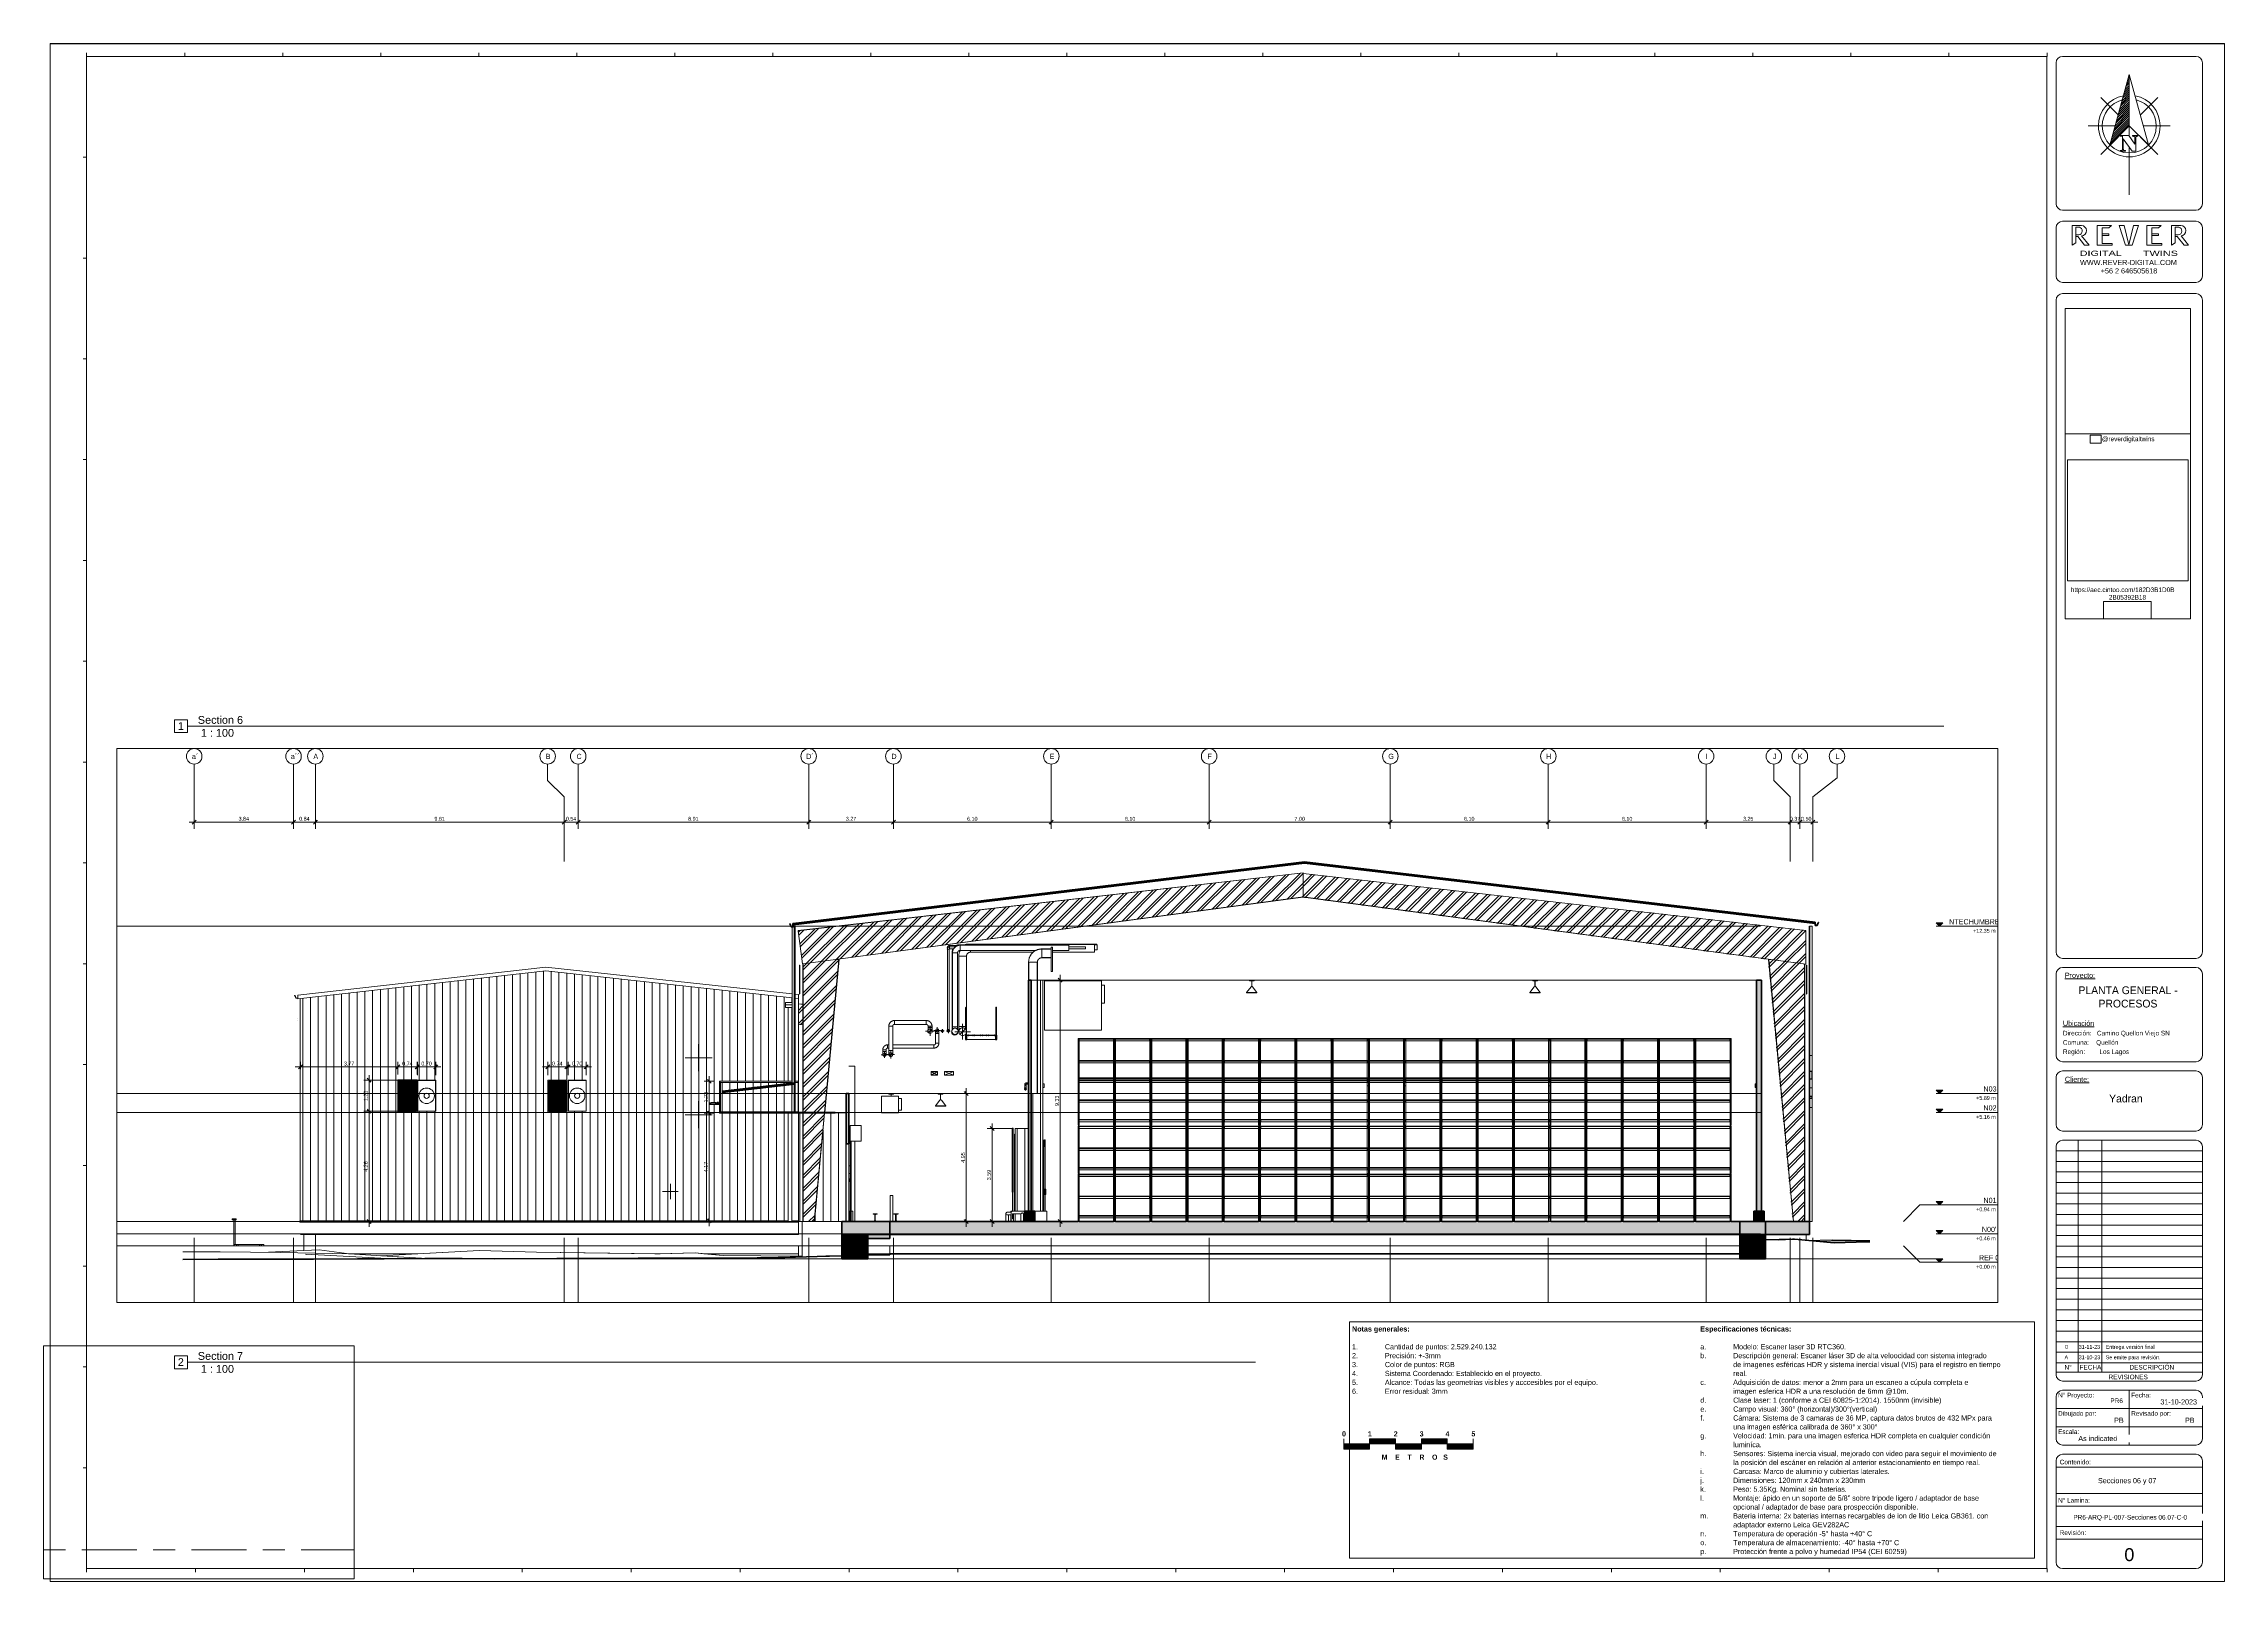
# Paper-space layout 'Layout1' of a CAD drawing. Header units: centimetres. Extents: x 0 to 84.3, y -0.1 to 59.3.
# The model-space entities are those that its viewports show. They can reach past a viewport. Long polylines and large blocks are cut down to what shows.
import ezdxf

# ---------------------------------------------------------------- set-up
doc = ezdxf.new("R2010")
doc.units = ezdxf.units.CM
for name, pattern in [('Centre', [3.175, 0.635, -0.475, 1.59, -0.475]), ('Dash', [0.635, 0.3175, -0.3175]), ('Grid Line', [2.2225, 1.27, -0.3175, 0.3175, -0.3175])]:
    doc.linetypes.add(name, pattern=pattern)
for name, color, linetype, lineweight in [('A-ANNO-DIMS', 7, 'Continuous', 9), ('A-ANNO-DIMS-100', 7, 'Continuous', 9), ('A-ANNO-NOTE', 7, 'Continuous', 9), ('A-CLNG', 7, 'Continuous', 9), ('A-DOOR', 7, 'Continuous', 9), ('A-FLOR', 7, 'Continuous', 9), ('A-FLOR-HRAL', 7, 'Continuous', 9), ('A-FLOR-LEVL', 7, 'Continuous', 9), ('A-FLOR-PATT', 7, 'Continuous', 35), ('A-GENM', 7, 'Continuous', 9), ('A-GLAZ', 7, 'Continuous', 9), ('A-ROOF', 7, 'Continuous', 9), ('A-ROOF-MCUT', 7, 'Continuous', 35), ('A-ROOF-OTLN', 7, 'Continuous', 9), ('A-ROOF-PATT', 7, 'Continuous', 35), ('A-WALL', 7, 'Continuous', 9), ('A-WALL-PATT', 7, 'Continuous', 35), ('C-BLDG-PADS', 7, 'Continuous', 9), ('C-TOPO', 7, 'Continuous', 9), ('E-LITE-EQPM', 7, 'Continuous', 9), ('G-ANNO-REFR', 7, 'Dash', 18), ('G-ANNO-TEXT', 7, 'Continuous', 9), ('G-ANNO-TTLB', 7, 'Continuous', 18), ('G-ANNO-TTLB-THIN', 7, 'Continuous', 18), ('G-IMPT', 7, 'Continuous', 9), ('I-WALL', 7, 'Continuous', 9), ('M-EQPM', 7, 'Continuous', 9), ('M-HVAC-DUCT', 7, 'Continuous', 9), ('M-HVAC-DUCT-CNTR', 7, 'Continuous', 9), ('P-PIPE', 7, 'Continuous', 9), ('P-PIPE-CNTR', 7, 'Continuous', 9), ('Q-SPCQ', 7, 'Continuous', 9), ('S-BEAM', 7, 'Continuous', 9), ('S-COLS', 7, 'Continuous', 9), ('S-GRID', 7, 'Continuous', 9), ('S-GRID-IDEN', 7, 'Continuous', 9)]:
    doc.layers.add(name, color=color, linetype=linetype, lineweight=lineweight)
doc.layers.add('E-CABL-TRAY-ANNO', color=7, linetype='Continuous', lineweight=9, true_color=0x007f00)
doc.layers.add('M-HVAC-DUCT-ANNO', color=7, linetype='Continuous', lineweight=9, true_color=0x007f00)
doc.layers.add('G-ANNO-NPLT', color=7, linetype='Continuous', plot=False)
doc.styles.add('Arial', font='arial.ttf', dxfattribs={"width": 1.5, "height": 0.2})
doc.styles.add('Arial_1', font='arial.ttf', dxfattribs={"height": 0.2})
doc.styles.add('Arial_2', font='arial.ttf', dxfattribs={"height": 0.5})
doc.styles.add('Arial_3', font='arial.ttf', dxfattribs={"height": 0.3})
doc.styles.add('Century Gothic', font='GOTHIC.TTF', dxfattribs={"height": 20})
doc.styles.add('Century Gothic_1', font='GOTHIC.TTF', dxfattribs={"height": 15})
doc.styles.add('Century Gothic_2', font='GOTHIC.TTF', dxfattribs={"height": 9})
doc.styles.add('Century Gothic_3', font='GOTHIC.TTF', dxfattribs={"height": 10})
doc.styles.add('Century Gothic_4', font='GOTHIC.TTF', dxfattribs={"height": 0.18})
doc.styles.add('Century Gothic_5', font='GOTHIC.TTF', dxfattribs={"height": 0.2})
doc.styles.add('Century Gothic_6', font='GOTHIC.TTF', dxfattribs={"height": 0.15})
doc.styles.add('Century Gothic_7', font='GOTHIC.TTF', dxfattribs={"height": 0.3})
doc.styles.add('Century Gothic_B', font='GOTHICB.TTF', dxfattribs={"height": 10})
doc.styles.add('Century Gothic_B_1', font='GOTHICB.TTF', dxfattribs={"width": 0.8, "height": 0.2})
doc.styles.add('Saira Condensed', font='SairaCondensed-Regular.ttf', dxfattribs={"height": 20})
doc.dimstyles.new('FCA_N_Cotas_E100', dxfattribs={"dimscale": 30.48, "dimtxt": 15.662524, "dimasz": 0.492126, "dimexe": 0.656168, "dimexo": 0.656168, "dimgap": 0.032808, "dimtad": 1, "dimlfac": 0.01, "dimrnd": 0.01, "dimzin": 0, "dimdsep": 46, "dimtxsty": 'Century Gothic_1', "dimblk1": 'OBLIQUE', "dimblk2": 'OBLIQUE', "dimsah": 1, "dimcen": 0.09, "dimdle": 0.656168, "dimazin": 2, "dimtfac": 1, "dimtdec": 4, "dimtix": 1, "dimtmove": 0, "dimatfit": 3, "dimfxl": 1, "dimtvp": 1, "dimtolj": 1, "dimtzin": 0, "dimarcsym": 2})
picture_1 = doc.add_image_def('image1.jpg', size_in_pixel=(275, 100))
picture_2 = doc.add_image_def('image2.png', size_in_pixel=(160, 160))
picture_3 = doc.add_image_def('image3.jpeg', size_in_pixel=(2000, 2000))
picture_4 = doc.add_image_def('image4.jpg', size_in_pixel=(434, 317))
pattern_1 = [(45, (4466.597, 712), (-25.1447, 25.1447), []), (45, (4466.597, 750.1), (-25.1447, 25.1447), [])]
pattern_2 = [(90, (12329.9, 712), (-30, 2e-15), [])]
pattern_3 = [(89.949, (2484.596, 712.001), (-0.02263797, 25.1450301118), []), (89.949, (2484.596, 750.101), (-0.02263797, 25.1450301118), [])]
pattern_4 = [(89.53, (2563.944, 712.001), (-0.20592743, 25.1445352), []), (89.53, (2563.944, 750.101), (-0.20592743, 25.1445352), [])]

# ---------------------------------------------------------------- blocks, each defined once
blk = doc.blocks.new('A_RVR_Viñeta A1-PR6-Sin croquis - REF-VIÑETA PAISAJISMO_dwg__X9-1979536-Secciones 06 y 07')
at = {"layer": 'G-IMPT', "lineweight": 18}
for p, q in [((14616, -41387), (14762, -41241)), ((14636, -41314), (14762, -41188)), ((14655, -41241), (14762, -41135)), ((14675, -41168), (14762, -41082)), ((14695, -41095), (14762, -41029)), ((14715, -41022), (14762, -40976)), ((14735, -40949), (14762, -40923)), ((14755, -40876), (14762, -40870)), ((14396, -42190), (14762, -41824)), ((14416, -42117), (14762, -41771)), ((14436, -42044), (14762, -41718)), ((14456, -41971), (14762, -41665)), ((14476, -41898), (14762, -41612)), ((14496, -41825), (14762, -41559)), ((14516, -41752), (14762, -41506)), ((14536, -41679), (14762, -41453)), ((14556, -41606), (14762, -41400)), ((14576, -41533), (14762, -41347)), ((14596, -41460), (14762, -41294)), ((14276, -42628), (14762, -42142)), ((14296, -42555), (14762, -42089)), ((14316, -42482), (14762, -42036)), ((14336, -42409), (14762, -41983)), ((14356, -42336), (14762, -41930)), ((14376, -42263), (14762, -41877))]:
    blk.add_line(p, q, dxfattribs=at)
blk = doc.blocks.new('A_RVR_Viñeta A1-PR6-Sin croquis - REF-VIÑETA PAISAJISMO_dwg_North_Arrow-41-1979538-Secciones 06 y 07')
at = {"layer": 'G-IMPT', "lineweight": 18}
for p, q in [((0, 1337), (0, -272)), ((-287, 287), (-737, 737)), ((287, 287), (737, 737)), ((-366, 0), (-1062, 0)), ((366, 0), (1062, 0)), ((-287, -287), (-737, -737)), ((0, -549), (0, -1783)), ((287, -287), (737, -737))]:
    blk.add_line(p, q, dxfattribs=at)
at = {"layer": 'G-IMPT', "lineweight": 18, "flags": 128}
for points in [[(-501, -496), (0, 1337), (500, -490), (0, 0)], [(-155, -593), (-155, -600), (-154, -607), (-153, -613), (-152, -617), (-151, -622), (-149, -626), (-147, -628), (-145, -630), (-142, -632), (-139, -633), (-134, -635), (-129, -636), (-123, -637), (-116, -638), (-108, -638), (-100, -638), (-100, -654), (-234, -654), (-234, -638), (-230, -638), (-223, -638), (-216, -638), (-209, -637), (-204, -636), (-199, -635), (-195, -633), (-191, -632), (-188, -630), (-186, -628), (-183, -626), (-181, -622), (-180, -618), (-178, -613), (-177, -607), (-176, -601), (-176, -595), (-176, -266), (-234, -266), (-234, -250), (-16, -250), (144, -471), (144, -314), (144, -307), (143, -300), (142, -294), (141, -289), (140, -285), (138, -281), (136, -278), (134, -276), (131, -274), (127, -272), (122, -270), (117, -269), (111, -268), (104, -267), (97, -266), (89, -266), (87, -266), (87, -250), (221, -250), (221, -266), (217, -266), (209, -266), (203, -267), (197, -268), (191, -269), (186, -270), (182, -271), (178, -273), (176, -275), (174, -277), (172, -280), (170, -285), (168, -289), (167, -294), (166, -300), (166, -307), (166, -314), (166, -654), (75, -654), (-155, -333)]]:
    blk.add_lwpolyline(points, close=True, dxfattribs=at)
at = {"layer": 'G-IMPT', "lineweight": 18}
for radius, start, end in [(800, 100.9232, 180), (700, 105.027, 180), (800, 360, 79.0768), (700, 360, 74.973), (800, 180, 360), (700, 180, 360)]:
    blk.add_arc((0, 0), radius, start, end, dxfattribs=at)
blk.add_blockref('A_RVR_Viñeta A1-PR6-Sin croquis - REF-VIÑETA PAISAJISMO_dwg__X9-1979536-Secciones 06 y 07', (-14762, 42189))
blk = doc.blocks.new('A_RVR_Viñeta A1-PR6-Sin croquis - REF-VIÑETA PAISAJISMO_dwg__U3-1979534-Secciones 06 y 07')
at = {"layer": 'G-IMPT', "lineweight": 18}
blk.add_line((0, 10), (0, -10), dxfattribs=at)
blk = doc.blocks.new('A_RVR_Viñeta A1-PR6-Sin croquis - REF-VIÑETA PAISAJISMO_dwg__U4-1979535-Secciones 06 y 07')
for p in [(0, 0), (596, 0), (1191, 0), (1787, 0), (2382, 0), (2978, 0), (3573, 0), (4169, 0), (4764, 0), (5360, 0), (5956, 0), (6551, 0), (7147, 0), (7742, 0), (8338, 0), (8933, 0), (9529, 0), (10124, 0), (10720, 0)]:
    blk.add_blockref('A_RVR_Viñeta A1-PR6-Sin croquis - REF-VIÑETA PAISAJISMO_dwg__U3-1979534-Secciones 06 y 07', p)
blk = doc.blocks.new('A_RVR_Viñeta A1-PR6-Sin croquis - REF-VIÑETA PAISAJISMO_dwg__U1-1979532-Secciones 06 y 07')
at = {"layer": 'G-IMPT', "lineweight": 18}
blk.add_line((0, 10), (0, -10), dxfattribs=at)
blk = doc.blocks.new('A_RVR_Viñeta A1-PR6-Sin croquis - REF-VIÑETA PAISAJISMO_dwg__U2-1979533-Secciones 06 y 07')
for p in [(0, 0), (536, 0), (1072, 0), (1608, 0), (2144, 0), (2680, 0), (3216, 0), (3752, 0), (4288, 0), (4824, 0), (5360, 0), (5896, 0), (6432, 0), (6968, 0), (7504, 0), (8040, 0), (8576, 0), (9112, 0), (9648, 0), (10184, 0), (10720, 0)]:
    blk.add_blockref('A_RVR_Viñeta A1-PR6-Sin croquis - REF-VIÑETA PAISAJISMO_dwg__U1-1979532-Secciones 06 y 07', p)
blk = doc.blocks.new('A_RVR_Viñeta A1-PR6-Sin croquis - A_RVR_Viñeta A1-PR6-Sin croquis-1951034-Secciones 06 y 07')
at = {"layer": 'G-ANNO-TTLB', "lineweight": 9}
for p, q in [((0.25, 59.315), (84.25, 59.315)), ((0.25, -0.1), (0.25, 59.315)), ((84.25, 59.315), (84.25, -0.1)), ((1.663, 58.82), (1.663, 0.395)), ((77.397, 58.82), (1.663, 58.82)), ((77.397, 0.395), (77.397, 58.82)), ((77.75, 53.126), (77.75, 58.573)), ((77.998, 58.82), (83.155, 58.82)), ((83.402, 58.573), (83.402, 53.126)), ((1.663, 54.925), (1.522, 54.925)), ((83.155, 52.879), (77.998, 52.879)), ((77.998, 52.452), (83.155, 52.452)), ((78.366, 52.287), (78.726, 52.287)), ((78.366, 51.527), (78.366, 52.287)), ((79.332, 52.287), (79.885, 52.287)), ((79.332, 51.527), (79.332, 52.287)), ((79.885, 52.287), (79.788, 52.203)), ((80.188, 52.287), (80.383, 52.287)), ((80.436, 51.527), (80.188, 52.287)), ((80.383, 52.287), (80.559, 51.545)), ((80.559, 51.545), (80.735, 52.287)), ((80.93, 52.287), (80.681, 51.527)), ((80.735, 52.287), (80.93, 52.287)), ((81.25, 52.287), (81.25, 51.527)), ((81.25, 51.527), (81.25, 52.287)), ((81.25, 52.287), (81.803, 52.287)), ((81.803, 52.287), (81.705, 52.203)), ((82.209, 52.287), (82.569, 52.287)), ((82.209, 51.527), (82.209, 52.287)), ((82.209, 52.287), (82.209, 51.527)), ((82.569, 52.287), (82.209, 52.287)), ((77.75, 50.332), (77.75, 52.205)), ((78.506, 51.621), (78.366, 51.527)), ((78.506, 52.223), (78.506, 51.621)), ((78.647, 52.223), (78.506, 52.223)), ((78.624, 51.924), (78.506, 51.924)), ((78.506, 51.863), (78.582, 51.863)), ((78.582, 51.863), (78.851, 51.527)), ((79.022, 51.527), (78.733, 51.888)), ((78.851, 51.527), (79.022, 51.527)), ((79.91, 51.527), (79.332, 51.527)), ((79.523, 52.203), (79.523, 51.593)), ((79.788, 52.203), (79.523, 52.203)), ((79.523, 51.96), (79.789, 51.96)), ((79.789, 51.895), (79.523, 51.895)), ((79.523, 51.593), (79.91, 51.593)), ((79.789, 51.96), (79.789, 51.895)), ((79.91, 51.593), (79.91, 51.527)), ((80.681, 51.527), (80.436, 51.527)), ((81.828, 51.527), (81.25, 51.527)), ((81.441, 52.203), (81.441, 51.593)), ((81.705, 52.203), (81.441, 52.203)), ((81.441, 51.96), (81.707, 51.96)), ((81.707, 51.895), (81.441, 51.895)), ((81.441, 51.593), (81.828, 51.593)), ((81.707, 51.96), (81.707, 51.895)), ((81.828, 51.593), (81.828, 51.527)), ((82.35, 51.621), (82.209, 51.527)), ((82.35, 52.223), (82.35, 51.621)), ((82.49, 52.223), (82.35, 52.223)), ((82.468, 51.924), (82.35, 51.924)), ((82.35, 51.863), (82.426, 51.863)), ((82.426, 51.863), (82.695, 51.527)), ((82.576, 51.888), (82.866, 51.527)), ((82.695, 51.527), (82.866, 51.527)), ((83.402, 52.205), (83.402, 50.332)), ((1.663, 51.03), (1.522, 51.03)), ((83.155, 50.085), (77.998, 50.085)), ((77.75, 24.219), (77.75, 49.407)), ((83.155, 49.654), (77.998, 49.654)), ((83.402, 49.407), (83.402, 24.219)), ((1.663, 47.135), (1.522, 47.135)), ((1.663, 43.24), (1.522, 43.24)), ((1.663, 39.345), (1.522, 39.345)), ((1.663, 35.45), (1.522, 35.45)), ((1.663, 31.555), (1.522, 31.555)), ((1.663, 27.66), (1.522, 27.66)), ((1.663, 23.765), (1.522, 23.765)), ((77.998, 23.972), (83.155, 23.972)), ((77.998, 23.619), (83.155, 23.619)), ((77.75, 20.225), (77.75, 23.372)), ((83.402, 23.372), (83.402, 20.225)), ((1.663, 19.87), (1.522, 19.87)), ((77.75, 17.548), (77.75, 19.378)), ((77.998, 19.978), (83.155, 19.978)), ((77.998, 19.625), (83.155, 19.625)), ((83.402, 19.378), (83.402, 17.548)), ((83.155, 17.301), (77.998, 17.301)), ((83.155, 16.947), (77.998, 16.947)), ((78.598, 7.989), (78.598, 16.947)), ((79.517, 7.989), (79.517, 16.947)), ((77.75, 16.7), (77.75, 7.883)), ((83.402, 16.538), (77.75, 16.538)), ((83.402, 16.128), (77.75, 16.128)), ((83.402, 7.883), (83.402, 16.7)), ((1.663, 15.975), (1.522, 15.975)), ((83.402, 15.718), (77.75, 15.718)), ((83.402, 15.308), (77.75, 15.308)), ((83.402, 14.898), (77.75, 14.898)), ((83.402, 14.489), (77.75, 14.489)), ((83.402, 14.079), (77.75, 14.079)), ((83.402, 13.669), (77.75, 13.669)), ((83.402, 13.259), (77.75, 13.259)), ((83.402, 12.85), (77.75, 12.85)), ((1.663, 12.08), (1.522, 12.08)), ((83.402, 12.44), (77.75, 12.44)), ((83.402, 12.03), (77.75, 12.03)), ((83.402, 11.62), (77.75, 11.62)), ((83.402, 11.211), (77.75, 11.211)), ((83.402, 10.801), (77.75, 10.801)), ((83.402, 10.391), (77.75, 10.391)), ((83.402, 9.981), (77.75, 9.981)), ((83.402, 9.572), (77.75, 9.572)), ((83.402, 9.162), (77.75, 9.162)), ((83.402, 8.752), (77.75, 8.752)), ((1.663, 8.185), (1.522, 8.185)), ((77.75, 8.342), (83.402, 8.342)), ((83.402, 7.989), (77.75, 7.989)), ((77.998, 7.636), (83.155, 7.636)), ((77.75, 5.411), (77.75, 7.035)), ((77.998, 7.283), (83.155, 7.283)), ((80.576, 7.283), (80.576, 5.163)), ((83.402, 7.035), (83.402, 5.411)), ((77.75, 6.576), (83.402, 6.576)), ((77.75, 5.87), (83.402, 5.87)), ((83.155, 5.163), (77.998, 5.163)), ((1.663, 4.29), (1.522, 4.29)), ((77.75, 4.563), (77.75, 0.642)), ((83.402, 4.315), (77.75, 4.315)), ((83.155, 4.81), (77.998, 4.81)), ((83.402, 0.642), (83.402, 4.563)), ((83.402, 3.295), (77.75, 3.295)), ((83.402, 2.8), (77.75, 2.8)), ((83.402, 2.025), (77.75, 2.025)), ((83.402, 1.53), (77.75, 1.53)), ((1.663, 0.395), (77.397, 0.395)), ((77.998, 0.395), (83.155, 0.395)), ((84.25, -0.1), (0.25, -0.1))]:
    blk.add_line(p, q, dxfattribs=at)
for centre, radius, start, end in [((77.998, 58.573), 0.247, 90, 180), ((83.155, 58.573), 0.247, 0, 90), ((77.998, 53.126), 0.247, 180, 270), ((83.155, 53.126), 0.247, 270, 0), ((77.998, 52.205), 0.247, 90, 180), ((78.72, 52.087), 0.2, 273.74692, 88.23868), ((82.563, 52.087), 0.2, 273.74692, 88.23868), ((83.155, 52.205), 0.247, 0, 90), ((78.609, 52.076), 0.152, 275.61019, 75.75727), ((82.453, 52.076), 0.152, 275.61019, 75.75727), ((77.998, 50.332), 0.247, 180, 270), ((83.155, 50.332), 0.247, 270, 0), ((77.998, 49.407), 0.247, 90, 180), ((83.155, 49.407), 0.247, 0, 90), ((77.998, 24.219), 0.247, 180, 270), ((77.998, 23.372), 0.247, 90, 180), ((83.155, 24.219), 0.247, 270, 0), ((83.155, 23.372), 0.247, 0, 90), ((77.998, 20.225), 0.247, 180, 270), ((83.155, 20.225), 0.247, 270, 0), ((77.998, 19.378), 0.247, 90, 180), ((83.155, 19.378), 0.247, 0, 90), ((77.998, 17.548), 0.247, 180, 270), ((77.998, 16.7), 0.247, 90, 180), ((83.155, 17.548), 0.247, 270, 0), ((83.155, 16.7), 0.247, 0, 90), ((77.998, 7.883), 0.247, 180, 270), ((83.155, 7.883), 0.247, 270, 0), ((77.998, 7.035), 0.247, 90, 180), ((83.155, 7.035), 0.247, 0, 90), ((77.998, 5.411), 0.247, 180, 270), ((83.155, 5.411), 0.247, 270, 0), ((77.998, 4.563), 0.247, 90, 180), ((83.155, 4.563), 0.247, 0, 90), ((77.998, 0.642), 0.247, 180, 270), ((83.155, 0.642), 0.247, 270, 0)]:
    blk.add_arc(centre, radius, start, end, dxfattribs=at)
at = {"layer": 'G-ANNO-TTLB-THIN'}
for p, q in [((0.25, 59.3), (0.25, -0.1)), ((84.25, 59.3), (0.25, 59.3)), ((84.25, -0.1), (84.25, 59.3)), ((0.25, -0.1), (84.25, -0.1))]:
    blk.add_line(p, q, dxfattribs=at)
for name, p, xscale, yscale, zscale in [('A_RVR_Viñeta A1-PR6-Sin croquis - REF-VIÑETA PAISAJISMO_dwg__U2-1979533-Secciones 06 y 07', (1.663, 58.891), 0.007064760302774262, 0.007064760302774262, 0.007064760302774262), ('A_RVR_Viñeta A1-PR6-Sin croquis - REF-VIÑETA PAISAJISMO_dwg_North_Arrow-41-1979538-Secciones 06 y 07', (80.576, 56.132), 0.001490088404423272, 0.001490088404423272, 0.001490088404423272)]:
    blk.add_blockref(name, p, dxfattribs=dict(xscale=xscale, yscale=yscale, zscale=zscale))
at = {"extrusion": (0, 0, -1), "xscale": 0.007064760302774262, "yscale": 0.007064760302774262, "zscale": -0.007064760302774262, "rotation": 180}
blk.add_blockref('A_RVR_Viñeta A1-PR6-Sin croquis - REF-VIÑETA PAISAJISMO_dwg__U4-1979535-Secciones 06 y 07', (-1.663, 0.324), dxfattribs=at)
at = {"layer": 'G-ANNO-TTLB', "lineweight": 9, "attachment_point": 1}
for s, insert, char_height, width, style in [('WWW.REVER-DIGITAL.COM   ', (78.673, 50.958), 0.2, 4.82616, 'Arial_1'), ('DIGITAL       TWINS', (78.659, 51.314), 0.2, 4.7019, 'Arial'), ('+56 2 646505618', (79.473, 50.634), 0.2, 2.70169, 'Arial_1'), ('\\L Proyecto:', (78.012, 23.417), 0.2, 1.68354, 'Century Gothic_5'), ('\\LUbicación', (78.012, 21.561), 0.2, 1.71561, 'Century Gothic_5'), ('Dirección:   Camino Quellon Viejo SN', (78.012, 21.173), 0.18, 5.31519, 'Century Gothic_4'), ('Comuna:    Quellón', (78.012, 20.814), 0.18, 2.81392, 'Century Gothic_4'), ('Región:        Los Lagos', (78.012, 20.455), 0.18, 3.09451, 'Century Gothic_4'), ('\\L Cliente:', (78.012, 19.399), 0.2, 1.3789, 'Century Gothic_5'), ('A ', (78.075, 8.633), 0.15, 0.23249, 'Century Gothic_6'), ('0 ', (78.095, 9.035), 0.15, 0.20844, 'Century Gothic_6'), ('31-11-23 ', (78.622, 9.035), 0.15, 1.11435, 'Century Gothic_6'), ('31-10-23 ', (78.622, 8.633), 0.15, 1.11435, 'Century Gothic_6'), ('Se emite para revisión.', (79.666, 8.633), 0.15, 2.84599, 'Century Gothic_6'), ('Entrega versión final', (79.666, 9.035), 0.15, 2.52532, 'Century Gothic_6'), ('N° ', (78.073, 8.264), 0.18, 0.39283, 'Century Gothic_4'), ('FECHA ', (78.653, 8.264), 0.18, 1.02616, 'Century Gothic_4'), ('REVISIONES', (79.774, 7.889), 0.18, 1.61941, 'Century Gothic_4'), ('DESCRIPCIÓN', (80.583, 8.264), 0.18, 1.9962, 'Century Gothic_4'), ('N° Proyecto:', (77.824, 7.186), 0.18, 1.77173, 'Century Gothic_4'), ('PR6', (79.845, 6.969), 0.18, 0.5211, 'Century Gothic_4'), ('Fecha:', (80.65, 7.186), 0.18, 0.99409, 'Century Gothic_4'), ('Dibujado por:', (77.824, 6.48), 0.18, 1.96413, 'Century Gothic_4'), ('Revisado por:', (80.65, 6.48), 0.18, 1.9481, 'Century Gothic_4'), ('Escala:', (77.824, 5.773), 0.18, 1.01013, 'Century Gothic_4'), ('Contenido:', (77.887, 4.602), 0.18, 1.61941, 'Century Gothic_4'), ('N° Lamina:', (77.824, 3.121), 0.18, 1.55527, 'Century Gothic_4'), ('Revisión:', (77.887, 1.873), 0.18, 1.2346, 'Century Gothic_4')]:
    blk.add_mtext(s, dxfattribs=dict(at, insert=insert, char_height=char_height, width=width, style=style))
at = {"layer": 'G-ANNO-TTLB', "lineweight": 9, "insert": (80.384, 1.184), "char_height": 0.5, "width": 0.56118, "attachment_point": 1, "style": 'Arial_2', "bg_fill": 3, "box_fill_scale": 1.25, "bg_fill_color": 256, "bg_fill_true_color": 13158600, "bg_fill_transparency": 0}
blk.add_mtext('0 ', dxfattribs=at)
blk = doc.blocks.new('Viewport - 3mm-1116248-Secciones 06 y 07')
at = {"layer": 'G-ANNO-TTLB', "lineweight": 9}
for p, q in [((-0.5, -0.25), (-0.5, 0.25)), ((-0.5, 0.25), (0, 0.25)), ((0, 0.25), (0, -0.25)), ((0, -0.25), (-0.5, -0.25))]:
    blk.add_line(p, q, dxfattribs=at)
blk = doc.blocks.new('2017-FL-Escala gráfica - 2017-FL-Escala gráfica-1977684-Secciones 06 y 07')
at = {"layer": 'A-ANNO-NOTE'}
for points in [[(1, 0), (1, -0.2), (0, -0.2), (0, 0)], [(2, 0.2), (2, 0), (1, 0), (1, 0.2)], [(3, -0.2), (2, -0.2), (2, 0), (3, 0)], [(3, 0), (3, 0.2), (4, 0.2), (4, 0)], [(5, -0.2), (4, -0.2), (4, 0), (5, 0)]]:
    blk.add_hatch(color=256, dxfattribs=at).paths.add_polyline_path(points)
for p, q in [((0, 0.2), (0, -0.2)), ((1, 0), (0, 0)), ((0, 0), (0, -0.2)), ((2, 0.2), (1, 0.2)), ((1, 0.2), (1, 0)), ((1, 0), (2, 0)), ((1, -0.2), (1, 0)), ((2, 0), (2, 0.2)), ((3, 0), (2, 0)), ((2, 0), (2, -0.2)), ((4, 0.2), (3, 0.2)), ((3, 0.2), (3, 0)), ((3, 0), (4, 0)), ((3, -0.2), (3, 0)), ((4, 0), (4, 0.2)), ((5, 0), (4, 0)), ((4, 0), (4, -0.2)), ((5, 0.2), (5, -0.2)), ((5, -0.2), (5, 0)), ((0, -0.2), (1, -0.2)), ((2, -0.2), (3, -0.2)), ((4, -0.2), (5, -0.2))]:
    blk.add_line(p, q, dxfattribs=at)
at = {"layer": 'A-ANNO-NOTE', "char_height": 0.2, "attachment_point": 1, "style": 'Century Gothic_B_1', "bg_fill": 3, "box_fill_scale": 1.25, "bg_fill_color": 256, "bg_fill_true_color": 13158600, "bg_fill_transparency": 0}
for s, insert, width in [('\\fCentury Gothic|b1|i0|c0|p34|;\\W.8;0', (-0.064, 0.489), 0.15392), ('\\fCentury Gothic|b1|i0|c0|p34|;\\W.8;1', (0.936, 0.489), 0.15392), ('\\fCentury Gothic|b1|i0|c0|p34|;\\W.8;2', (1.936, 0.489), 0.15392), ('\\fCentury Gothic|b1|i0|c0|p34|;\\W.8;3', (2.936, 0.489), 0.15392), ('\\fCentury Gothic|b1|i0|c0|p34|;\\W.8;4', (3.936, 0.489), 0.15392), ('\\fCentury Gothic|b1|i0|c0|p34|;\\W.8;5', (4.936, 0.489), 0.15392), ('M    E    T    R    O   S', (1.468, -0.411), 2.50127)]:
    blk.add_mtext(s, dxfattribs=dict(at, insert=insert, width=width))
blk = doc.blocks.new('ORIGEN - ORIGEN-1144872-Section 7')
at = {"layer": 'A-GENM', "color": 8, "true_color": 0x808080}
for p, q in [((-6.08, 105), (-4.2, 105)), ((-6.08, 100), (-6.08, 105)), ((-4.2, 105), (-3.22, 105)), ((-4.2, 100), (-4.2, 105)), ((-3.22, 105), (7.1, 105)), ((7.1, 105), (8.99, 105)), ((7.1, 100), (7.1, 105)), ((8.99, 100), (8.99, 105)), ((-4.2, 100), (-6.08, 100)), ((-3.22, 100), (-4.2, 100)), ((0, 100), (-3.22, 100)), ((0, 100), (5, 100)), ((0, 5), (0, 100)), ((7.1, 100), (5, 100)), ((5, 5), (5, 100)), ((8.99, 100), (7.1, 100)), ((0, 5), (2.14, 5)), ((0, 0), (0, 5)), ((2.14, 5), (10.33, 5)), ((2.14, 0), (2.14, 5)), ((10.33, 5), (17.21, 5)), ((10.33, 0), (10.33, 5)), ((17.21, 0), (17.21, 5)), ((17.21, 5), (100, 5)), ((100, 0), (100, 5)), ((101.18, 5), (107.56, 5)), ((101.18, 0), (101.18, 5)), ((107.56, 5), (116.25, 5)), ((107.56, 0), (107.56, 5)), ((116.25, 0), (116.25, 5)), ((2.14, 0), (0, 0)), ((10.33, 0), (2.14, 0)), ((17.21, 0), (10.33, 0)), ((100, 0), (17.21, 0)), ((107.56, 0), (101.18, 0)), ((116.25, 0), (107.56, 0))]:
    blk.add_line(p, q, dxfattribs=at)
blk = doc.blocks.new('RVR_Tensor angular - d_25 mm-1712944-Section 7')
at = {"layer": 'A-GENM', "color": 8, "true_color": 0x808080}
for p, q in [((2185.23, 1083.6), (2185.23, 975)), ((2187.23, 975), (2187.23, 1083.6))]:
    blk.add_line(p, q, dxfattribs=at)
at = {"layer": 'A-GENM', "lineweight": 25, "flags": 128}
for points in [[(2186.23, 976.12), (2185.99, 976.09), (2185.76, 975.99), (2185.56, 975.84), (2185.4, 975.64), (2185.29, 975.4), (2185.23, 975.13), (2185.23, 974.86), (2185.29, 974.6), (2185.4, 974.36), (2185.56, 974.16), (2185.76, 974), (2185.99, 973.91), (2186.23, 973.88)], [(2186.23, 973.88), (2186.47, 973.91), (2186.69, 974), (2186.89, 974.16), (2187.05, 974.36), (2187.16, 974.6), (2187.22, 974.86), (2187.22, 975.13), (2187.16, 975.4), (2187.05, 975.64), (2186.89, 975.84), (2186.69, 975.99), (2186.47, 976.09), (2186.23, 976.12)]]:
    blk.add_lwpolyline(points, dxfattribs=at)
at = {"layer": 'A-GENM', "color": 8, "true_color": 0x808080}
for start_param, end_param in [(1.570796, 3.141593), (0, 1.570796)]:
    blk.add_ellipse((2186.23, 1083.6), major_axis=(1, 0), ratio=0.891007, start_param=start_param, end_param=end_param, dxfattribs=at)
blk = doc.blocks.new('RVR_Tensor angular - d_25 mm-1722037-Section 7')
at = {"layer": 'A-GENM', "color": 8, "true_color": 0x808080}
for p, q in [((6075.78, 1083.6), (6075.78, 975)), ((6077.78, 975), (6077.78, 1083.6))]:
    blk.add_line(p, q, dxfattribs=at)
at = {"layer": 'A-GENM', "lineweight": 25, "flags": 128}
for points in [[(6076.78, 976.12), (6076.54, 976.09), (6076.31, 975.99), (6076.11, 975.84), (6075.95, 975.64), (6075.84, 975.4), (6075.78, 975.13), (6075.78, 974.86), (6075.84, 974.6), (6075.95, 974.36), (6076.11, 974.16), (6076.31, 974), (6076.54, 973.91), (6076.78, 973.88)], [(6076.78, 973.88), (6077.01, 973.91), (6077.24, 974), (6077.44, 974.16), (6077.6, 974.36), (6077.71, 974.6), (6077.77, 974.86), (6077.77, 975.13), (6077.71, 975.4), (6077.6, 975.64), (6077.44, 975.84), (6077.24, 975.99), (6077.01, 976.09), (6076.78, 976.12)]]:
    blk.add_lwpolyline(points, dxfattribs=at)
at = {"layer": 'A-GENM', "color": 8, "true_color": 0x808080}
for start_param, end_param in [(1.570796, 3.141593), (0, 1.570796)]:
    blk.add_ellipse((6076.78, 1083.6), major_axis=(1, 0), ratio=0.891007, start_param=start_param, end_param=end_param, dxfattribs=at)
blk = doc.blocks.new('Railings 47 - Railings 47-1807785-Section 7')
at = {"layer": 'A-FLOR-HRAL', "color": 8, "true_color": 0x808080}
for p, q in [((2830.67, 830.65), (2830.67, 830.92)), ((2830.67, 814.17), (2830.67, 824.3))]:
    blk.add_line(p, q, dxfattribs=at)
blk = doc.blocks.new('Railings 48 - Railings 47-1807835-Section 7')
at = {"layer": 'A-FLOR-HRAL', "color": 8, "true_color": 0x808080}
for p, q in [((2947.25, 912.32), (2947.25, 919.57)), ((2947.25, 887.95), (2947.25, 912.32)), ((2947.25, 814.17), (2947.25, 887.95))]:
    blk.add_line(p, q, dxfattribs=at)
at = {"layer": 'A-FLOR-HRAL', "color": 8, "true_color": 0x808080, "flags": 128}
for points in [[(2947.25, 912.32), (2947.25, 912.64), (2947.25, 912.96), (2947.25, 913.27), (2947.25, 913.59), (2947.25, 913.91), (2947.25, 914.22), (2947.25, 914.53), (2947.25, 914.83), (2947.25, 915.13), (2947.25, 915.43), (2947.25, 915.72), (2947.25, 916.01), (2947.25, 916.29), (2947.25, 916.57), (2947.25, 916.83), (2947.25, 917.09), (2947.25, 917.35), (2947.25, 917.59), (2947.25, 917.83), (2947.25, 918.06), (2947.25, 918.27), (2947.25, 918.48), (2947.25, 918.68), (2947.25, 918.87), (2947.25, 919.05), (2947.25, 919.22), (2947.25, 919.37), (2947.25, 919.52), (2947.25, 919.65), (2947.25, 919.77), (2947.25, 919.88), (2947.25, 919.98), (2947.25, 920.07), (2947.25, 920.14), (2947.25, 920.2), (2947.25, 920.25), (2947.25, 920.28), (2947.25, 920.31), (2947.25, 920.32), (2947.25, 920.32)], [(2947.25, 879.95), (2947.25, 879.96), (2947.25, 879.98), (2947.25, 880.01), (2947.25, 880.05), (2947.25, 880.11), (2947.25, 880.18), (2947.25, 880.26), (2947.25, 880.36), (2947.25, 880.47), (2947.25, 880.58), (2947.25, 880.71), (2947.25, 880.86), (2947.25, 881.01), (2947.25, 881.17), (2947.25, 881.35), (2947.25, 881.54), (2947.25, 881.73), (2947.25, 881.94), (2947.25, 882.15), (2947.25, 882.38), (2947.25, 882.61), (2947.25, 882.86), (2947.25, 883.11), (2947.25, 883.36), (2947.25, 883.63), (2947.25, 883.9), (2947.25, 884.18), (2947.25, 884.47), (2947.25, 884.76), (2947.25, 885.05), (2947.25, 885.35), (2947.25, 885.66), (2947.25, 885.97), (2947.25, 886.28), (2947.25, 886.59), (2947.25, 886.91), (2947.25, 887.23), (2947.25, 887.55), (2947.25, 887.87), (2947.25, 887.95)]]:
    blk.add_lwpolyline(points, dxfattribs=at)
blk = doc.blocks.new('M_RVR_Grating - 1_12 x 1_00-1794256-Section 7')
at = {"layer": 'A-GENM', "color": 8, "true_color": 0x808080}
blk.add_line((2942.67, 797.17), (2832.67, 797.17), dxfattribs=at)
blk = doc.blocks.new('M_RVR_Grating - 1_12 x 1_00-1792500-Section 7')
at = {"layer": 'A-GENM', "lineweight": 25}
for p, q in [((2832.67, 814.17), (2827.67, 814.17)), ((2827.67, 814.17), (2827.67, 797.17)), ((2832.97, 814.17), (2832.67, 814.17)), ((2832.67, 814.17), (2832.67, 812.07)), ((2832.67, 797.17), (2832.67, 814.17)), ((2832.97, 812.07), (2832.97, 814.17)), ((2836.27, 814.17), (2835.97, 814.17)), ((2835.97, 814.17), (2835.97, 812.07)), ((2836.27, 812.07), (2836.27, 814.17)), ((2839.57, 814.17), (2839.27, 814.17)), ((2839.27, 814.17), (2839.27, 812.07)), ((2839.57, 812.07), (2839.57, 814.17)), ((2842.87, 814.17), (2842.57, 814.17)), ((2842.57, 814.17), (2842.57, 812.07)), ((2842.87, 812.07), (2842.87, 814.17)), ((2846.17, 814.17), (2845.87, 814.17)), ((2845.87, 814.17), (2845.87, 812.07)), ((2846.17, 812.07), (2846.17, 814.17)), ((2849.47, 814.17), (2849.17, 814.17)), ((2849.17, 814.17), (2849.17, 812.07)), ((2849.47, 812.07), (2849.47, 814.17)), ((2852.77, 814.17), (2852.47, 814.17)), ((2852.47, 814.17), (2852.47, 812.07)), ((2852.77, 812.07), (2852.77, 814.17)), ((2856.07, 814.17), (2855.77, 814.17)), ((2855.77, 814.17), (2855.77, 812.07)), ((2856.07, 812.07), (2856.07, 814.17)), ((2859.37, 814.17), (2859.07, 814.17)), ((2859.07, 814.17), (2859.07, 812.07)), ((2859.37, 812.07), (2859.37, 814.17)), ((2862.67, 814.17), (2862.37, 814.17)), ((2862.37, 814.17), (2862.37, 812.07)), ((2862.67, 812.07), (2862.67, 814.17)), ((2865.97, 814.17), (2865.67, 814.17)), ((2865.67, 814.17), (2865.67, 812.07)), ((2865.97, 812.07), (2865.97, 814.17)), ((2869.27, 814.17), (2868.97, 814.17)), ((2868.97, 814.17), (2868.97, 812.07)), ((2869.27, 812.07), (2869.27, 814.17)), ((2872.57, 814.17), (2872.27, 814.17)), ((2872.27, 814.17), (2872.27, 812.07)), ((2872.57, 812.07), (2872.57, 814.17)), ((2875.87, 814.17), (2875.57, 814.17)), ((2875.57, 814.17), (2875.57, 812.07)), ((2875.87, 812.07), (2875.87, 814.17)), ((2879.17, 814.17), (2878.87, 814.17)), ((2878.87, 814.17), (2878.87, 812.07)), ((2879.17, 812.07), (2879.17, 814.17)), ((2882.47, 814.17), (2882.17, 814.17)), ((2882.17, 814.17), (2882.17, 812.07)), ((2882.47, 812.07), (2882.47, 814.17)), ((2885.77, 814.17), (2885.47, 814.17)), ((2885.47, 814.17), (2885.47, 812.07)), ((2885.77, 812.07), (2885.77, 814.17)), ((2889.07, 814.17), (2888.77, 814.17)), ((2888.77, 814.17), (2888.77, 812.07)), ((2889.07, 812.07), (2889.07, 814.17)), ((2892.37, 814.17), (2892.07, 814.17)), ((2892.07, 814.17), (2892.07, 812.07)), ((2892.37, 812.07), (2892.37, 814.17)), ((2895.67, 814.17), (2895.37, 814.17)), ((2895.37, 814.17), (2895.37, 812.07)), ((2895.67, 812.07), (2895.67, 814.17)), ((2898.97, 814.17), (2898.67, 814.17)), ((2898.67, 814.17), (2898.67, 812.07)), ((2898.97, 812.07), (2898.97, 814.17)), ((2902.27, 814.17), (2901.97, 814.17)), ((2901.97, 814.17), (2901.97, 812.07)), ((2902.27, 812.07), (2902.27, 814.17)), ((2905.57, 814.17), (2905.27, 814.17)), ((2905.27, 814.17), (2905.27, 812.07)), ((2905.57, 812.07), (2905.57, 814.17)), ((2908.87, 814.17), (2908.57, 814.17)), ((2908.57, 814.17), (2908.57, 812.07)), ((2908.87, 812.07), (2908.87, 814.17)), ((2912.17, 814.17), (2911.87, 814.17)), ((2911.87, 814.17), (2911.87, 812.07)), ((2912.17, 812.07), (2912.17, 814.17)), ((2915.47, 814.17), (2915.17, 814.17)), ((2915.17, 814.17), (2915.17, 812.07)), ((2915.47, 812.07), (2915.47, 814.17)), ((2918.77, 814.17), (2918.47, 814.17)), ((2918.47, 814.17), (2918.47, 812.07)), ((2918.77, 812.07), (2918.77, 814.17)), ((2922.07, 814.17), (2921.77, 814.17)), ((2921.77, 814.17), (2921.77, 812.07)), ((2922.07, 812.07), (2922.07, 814.17)), ((2925.37, 814.17), (2925.07, 814.17)), ((2925.07, 814.17), (2925.07, 812.07)), ((2925.37, 812.07), (2925.37, 814.17)), ((2928.67, 814.17), (2928.37, 814.17)), ((2928.37, 814.17), (2928.37, 812.07)), ((2928.67, 812.07), (2928.67, 814.17)), ((2931.97, 814.17), (2931.67, 814.17)), ((2931.67, 814.17), (2931.67, 812.07)), ((2931.97, 812.07), (2931.97, 814.17)), ((2935.27, 814.17), (2934.97, 814.17)), ((2934.97, 814.17), (2934.97, 812.07)), ((2935.27, 812.07), (2935.27, 814.17)), ((2938.57, 814.17), (2938.27, 814.17)), ((2938.27, 814.17), (2938.27, 812.07)), ((2938.57, 812.07), (2938.57, 814.17)), ((2941.87, 814.17), (2941.57, 814.17)), ((2941.57, 814.17), (2941.57, 812.07)), ((2941.87, 812.07), (2941.87, 814.17)), ((2947.67, 814.17), (2942.67, 814.17)), ((2942.67, 814.17), (2942.67, 797.17)), ((2945.17, 814.17), (2944.87, 814.17)), ((2944.87, 814.17), (2944.87, 812.07)), ((2945.17, 812.07), (2945.17, 814.17)), ((2947.67, 797.17), (2947.67, 814.17)), ((2832.67, 812.07), (2832.97, 812.07)), ((2835.97, 812.07), (2836.27, 812.07)), ((2839.27, 812.07), (2839.57, 812.07)), ((2842.57, 812.07), (2842.87, 812.07)), ((2845.87, 812.07), (2846.17, 812.07)), ((2849.17, 812.07), (2849.47, 812.07)), ((2852.47, 812.07), (2852.77, 812.07)), ((2855.77, 812.07), (2856.07, 812.07)), ((2859.07, 812.07), (2859.37, 812.07)), ((2862.37, 812.07), (2862.67, 812.07)), ((2865.67, 812.07), (2865.97, 812.07)), ((2868.97, 812.07), (2869.27, 812.07)), ((2872.27, 812.07), (2872.57, 812.07)), ((2875.57, 812.07), (2875.87, 812.07)), ((2878.87, 812.07), (2879.17, 812.07)), ((2882.17, 812.07), (2882.47, 812.07)), ((2885.47, 812.07), (2885.77, 812.07)), ((2888.77, 812.07), (2889.07, 812.07)), ((2892.07, 812.07), (2892.37, 812.07)), ((2895.37, 812.07), (2895.67, 812.07)), ((2898.67, 812.07), (2898.97, 812.07)), ((2901.97, 812.07), (2902.27, 812.07)), ((2905.27, 812.07), (2905.57, 812.07)), ((2908.57, 812.07), (2908.87, 812.07)), ((2911.87, 812.07), (2912.17, 812.07)), ((2915.17, 812.07), (2915.47, 812.07)), ((2918.47, 812.07), (2918.77, 812.07)), ((2921.77, 812.07), (2922.07, 812.07)), ((2925.07, 812.07), (2925.37, 812.07)), ((2928.37, 812.07), (2928.67, 812.07)), ((2931.67, 812.07), (2931.97, 812.07)), ((2934.97, 812.07), (2935.27, 812.07)), ((2938.27, 812.07), (2938.57, 812.07)), ((2941.57, 812.07), (2941.87, 812.07)), ((2944.87, 812.07), (2945.17, 812.07)), ((2827.67, 797.17), (2832.67, 797.17)), ((2942.67, 797.17), (2947.67, 797.17))]:
    blk.add_line(p, q, dxfattribs=at)
at = {"layer": 'A-GENM', "color": 8, "true_color": 0x808080}
for p, q in [((2835.97, 814.17), (2832.98, 814.17)), ((2839.27, 814.17), (2836.27, 814.17)), ((2842.53, 814.17), (2839.57, 814.17)), ((2845.87, 814.17), (2842.93, 814.17)), ((2849.17, 814.17), (2846.17, 814.17)), ((2852.47, 814.17), (2849.47, 814.17)), ((2855.66, 814.17), (2852.87, 814.17)), ((2859.07, 814.17), (2856.07, 814.17)), ((2862.37, 814.17), (2859.37, 814.17)), ((2865.6, 814.17), (2862.67, 814.17)), ((2868.97, 814.17), (2866, 814.17)), ((2872.27, 814.17), (2869.27, 814.17)), ((2875.55, 814.17), (2872.57, 814.17)), ((2878.87, 814.17), (2875.95, 814.17)), ((2882.17, 814.17), (2879.17, 814.17)), ((2885.47, 814.17), (2882.47, 814.17)), ((2888.77, 814.17), (2885.77, 814.17)), ((2892.07, 814.17), (2889.07, 814.17)), ((2895.37, 814.17), (2892.37, 814.17)), ((2898.62, 814.17), (2895.67, 814.17)), ((2901.97, 814.17), (2899.02, 814.17)), ((2905.27, 814.17), (2902.27, 814.17)), ((2908.57, 814.17), (2905.57, 814.17)), ((2911.87, 814.17), (2908.96, 814.17)), ((2915.17, 814.17), (2912.17, 814.17)), ((2918.47, 814.17), (2915.47, 814.17)), ((2921.69, 814.17), (2918.77, 814.17)), ((2925.07, 814.17), (2922.09, 814.17)), ((2928.37, 814.17), (2925.37, 814.17)), ((2931.64, 814.17), (2928.67, 814.17)), ((2934.97, 814.17), (2932.04, 814.17)), ((2938.27, 814.17), (2935.27, 814.17)), ((2941.57, 814.17), (2938.57, 814.17)), ((2942.67, 814.17), (2941.98, 814.17)), ((2832.98, 813.17), (2835.97, 813.17)), ((2836.27, 813.17), (2839.27, 813.17)), ((2839.57, 813.17), (2842.53, 813.17)), ((2842.93, 813.17), (2845.87, 813.17)), ((2846.17, 813.17), (2849.17, 813.17)), ((2849.47, 813.17), (2852.47, 813.17)), ((2852.87, 813.17), (2855.66, 813.17)), ((2856.07, 813.17), (2859.07, 813.17)), ((2859.37, 813.17), (2862.37, 813.17)), ((2862.67, 813.17), (2865.6, 813.17)), ((2866, 813.17), (2868.97, 813.17)), ((2869.27, 813.17), (2872.27, 813.17)), ((2872.57, 813.17), (2875.55, 813.17)), ((2875.95, 813.17), (2878.87, 813.17)), ((2879.17, 813.17), (2882.17, 813.17)), ((2882.47, 813.17), (2885.47, 813.17)), ((2885.77, 813.17), (2888.77, 813.17)), ((2889.07, 813.17), (2892.07, 813.17)), ((2892.37, 813.17), (2895.37, 813.17)), ((2895.67, 813.17), (2898.62, 813.17)), ((2899.02, 813.17), (2901.97, 813.17)), ((2902.27, 813.17), (2905.27, 813.17)), ((2905.57, 813.17), (2908.57, 813.17)), ((2908.96, 813.17), (2911.87, 813.17)), ((2912.17, 813.17), (2915.17, 813.17)), ((2915.47, 813.17), (2918.47, 813.17)), ((2918.77, 813.17), (2921.69, 813.17)), ((2922.09, 813.17), (2925.07, 813.17)), ((2925.37, 813.17), (2928.37, 813.17)), ((2928.67, 813.17), (2931.64, 813.17)), ((2932.04, 813.17), (2934.97, 813.17)), ((2935.27, 813.17), (2938.27, 813.17)), ((2938.57, 813.17), (2941.57, 813.17)), ((2941.98, 813.17), (2942.67, 813.17)), ((2942.67, 797.17), (2832.67, 797.17))]:
    blk.add_line(p, q, dxfattribs=at)
blk = doc.blocks.new('Railings 51 - Railings 41-1808085-Section 7')
at = {"layer": 'A-FLOR-HRAL', "color": 8, "true_color": 0x808080}
for p, q in [((2944.14, 922.4), (2944.14, 920.33)), ((2945.64, 922.4), (2944.14, 922.4)), ((2947.14, 922.4), (2945.64, 922.4)), ((2947.14, 920.33), (2947.14, 922.4)), ((2944.14, 920.33), (2944.14, 814.17)), ((2944.19, 920.33), (2944.14, 920.33)), ((2947.14, 920.33), (2947.09, 920.33)), ((2947.14, 814.17), (2947.14, 920.33))]:
    blk.add_line(p, q, dxfattribs=at)
at = {"layer": 'A-FLOR-HRAL', "lineweight": 25}
for centre, start, end in [((2945.64, 920), 90, 270), ((2945.64, 920), 270, 90), ((2945.64, 879.38), 90, 270), ((2945.64, 879.38), 270, 90)]:
    blk.add_arc(centre, 1.5, start, end, dxfattribs=at)
blk = doc.blocks.new('Railings 55 - Railings 41-1808255-Section 7')
at = {"layer": 'A-FLOR-HRAL', "color": 8, "true_color": 0x808080}
for p, q in [((2827.57, 920.33), (2827.57, 836.94)), ((2827.62, 920.33), (2827.57, 920.33)), ((2830.57, 920.33), (2830.52, 920.33)), ((2830.57, 831.36), (2830.57, 920.33)), ((2830.57, 814.17), (2830.57, 823.57)), ((2827.57, 818), (2827.57, 809.88)), ((2827.57, 809.88), (2827.62, 809.88))]:
    blk.add_line(p, q, dxfattribs=at)
at = {"layer": 'A-FLOR-HRAL', "lineweight": 25}
for centre, start, end in [((2829.07, 920), 90, 270), ((2829.07, 920), 270, 90), ((2829.07, 879.38), 90, 270), ((2829.07, 879.38), 270, 90)]:
    blk.add_arc(centre, 1.5, start, end, dxfattribs=at)
blk = doc.blocks.new('PQ_RVR_EST-01_ZZ_ZZ_MO_T_A_rvt-2-Section 7')
at = {"layer": 'A-FLOR-PATT', "lineweight": 9, "true_color": 0x9a9a9a}
blk.add_hatch(color=253, dxfattribs=at).paths.add_polyline_path([(6015.76, 44), (6087.71, 44), (6087.71, 94), (2363.02, 94), (2363.02, 44), (5918.32, 44)])
at = {"layer": 'A-WALL-PATT', "lineweight": 9, "true_color": 0x9a9a9a}
for points in [[(2449.69, -50), (2449.69, 44), (2363.02, 44), (2363.02, 94), (2349.69, 94), (2349.69, -50)], [(5818.32, -50), (5918.32, -50), (5918.32, 44), (5818.32, 44), (5818.32, 41.83)]]:
    blk.add_hatch(color=253, dxfattribs=at).paths.add_polyline_path(points)
at = {"layer": 'S-BEAM', "true_color": 0xc0c0c0}
h = blk.add_hatch(dxfattribs=at)
h.set_pattern_fill('FP_24', color=9, style=0, pattern_type=2)
h.set_pattern_definition(pattern_1)
h.paths.add_polyline_path([(2180.36, 1217.45), (4131.5, 1440.56), (4131.5, 1441.15), (2180.29, 1218.03)])
h = blk.add_hatch(dxfattribs=at)
h.set_pattern_fill('FP_24', color=9, style=0, pattern_type=2)
h.set_pattern_definition(pattern_1)
h.paths.add_polyline_path([(2197.4, 1089.75), (4131.5, 1347.84), (4131.5, 1440.56), (2180.36, 1217.45), (2188.21, 1158.64)])
h = blk.add_hatch(dxfattribs=at)
h.set_pattern_fill('FP_24', color=9, style=0, pattern_type=2)
h.set_pattern_definition(pattern_1)
h.paths.add_polyline_path([(6073.06, 1218.3), (6073.06, 1218.89), (4131.5, 1438.77), (4131.5, 1438.18), (5913.93, 1236.33)])
h = blk.add_hatch(dxfattribs=at)
h.set_pattern_fill('FP_24', color=9, style=0, pattern_type=2)
h.set_pattern_definition(pattern_1)
h.paths.add_polyline_path([(6073.06, 1088.75), (6073.06, 1218.3), (4131.5, 1438.18), (4131.5, 1348.07), (6025.96, 1095.04)])
h = blk.add_hatch(dxfattribs=at)
h.set_pattern_fill('FP_24', color=9, style=0, pattern_type=2)
h.set_pattern_definition(pattern_1)
h.paths.add_polyline_path([(6073.06, 1088.16), (6073.06, 1088.75), (4131.5, 1348.07), (4131.5, 1347.49), (5913.93, 1109.41)])
h = blk.add_hatch(dxfattribs=at)
h.set_pattern_fill('FP_24', color=9, style=0, pattern_type=2)
h.set_pattern_definition(pattern_1)
h.paths.add_polyline_path([(2197.48, 1089.17), (2198.94, 1089.37), (2198.94, 1089.95), (2197.4, 1089.75)])
h.paths.add_polyline_path([(2199.52, 1089.44), (4131.5, 1347.25), (4131.5, 1347.84), (2199.52, 1090.03)])
h = blk.add_hatch(dxfattribs=at)
h.set_pattern_fill('FP_24', color=9, style=0, pattern_type=2)
h.set_pattern_definition(pattern_1)
h.paths.add_polyline_path([(2198.94, 933.04), (2198.94, 933.62), (2182.06, 935.66), (2182.06, 935.07)])
h = blk.add_hatch(dxfattribs=at)
h.set_pattern_fill('FP_24', color=9, style=0, pattern_type=2)
h.set_pattern_definition(pattern_1)
h.paths.add_polyline_path([(2198.94, 854.31), (2198.94, 933.04), (2182.06, 935.07), (2182.06, 856.67)])
h = blk.add_hatch(dxfattribs=at)
h.set_pattern_fill('FP_24', color=9, style=0, pattern_type=2)
h.set_pattern_definition(pattern_1)
h.paths.add_polyline_path([(2198.94, 853.72), (2198.94, 854.31), (2182.06, 856.67), (2182.06, 856.08)])
at = {"layer": 'S-COLS', "true_color": 0xc0c0c0}
h = blk.add_hatch(dxfattribs=at)
h.set_pattern_fill('FP_24', color=9, style=0, pattern_type=2)
h.set_pattern_definition(pattern_1)
h.paths.add_polyline_path([(2242.61, 94), (2282.37, 514.53), (2199.52, 514.53), (2199.52, 94)])
h.paths.add_polyline_path([(2282.46, 515.53), (2338.35, 1106.77), (2329.36, 1106.77), (2199.52, 1089.44), (2199.52, 515.53), (2276.89, 515.53)])
h = blk.add_hatch(dxfattribs=at)
h.set_pattern_fill('FP_24', color=9, style=0, pattern_type=2)
h.set_pattern_definition(pattern_1)
h.paths.add_polyline_path([(2243.2, 94), (2282.95, 514.53), (2282.37, 514.53), (2242.61, 94)])
h.paths.add_polyline_path([(2282.46, 515.53), (2283.04, 515.53), (2338.94, 1106.77), (2338.35, 1106.77), (2301.03, 711.92)])
h = blk.add_hatch(dxfattribs=at)
h.set_pattern_fill('FP_24', color=9, style=0, pattern_type=2)
h.set_pattern_definition(pattern_1)
h.paths.add_polyline_path([(6025.37, 94), (6025.96, 94), (5930.22, 1106.2), (5929.63, 1106.2), (6025.03, 97.67)])
h = blk.add_hatch(dxfattribs=at)
h.set_pattern_fill('FP_24', color=9, style=0, pattern_type=2)
h.set_pattern_definition(pattern_1)
h.paths.add_polyline_path([(6069.05, 94), (6069.05, 1088.69), (5937.99, 1106.2), (5930.22, 1106.2), (6025.96, 94)])
h = blk.add_hatch(dxfattribs=at)
h.set_pattern_fill('FP_24', color=9, style=0, pattern_type=2)
h.set_pattern_definition(pattern_1)
h.paths.add_polyline_path([(2199.52, 94), (2199.52, 514.53), (2198.94, 514.53), (2198.94, 94)])
h.paths.add_polyline_path([(2198.94, 515.53), (2199.52, 515.53), (2199.52, 1090.03), (2198.94, 1089.95), (2198.94, 711.92)])
h = blk.add_hatch(dxfattribs=at)
h.set_pattern_fill('FP_24', color=9, style=0, pattern_type=2)
h.set_pattern_definition(pattern_1)
h.paths.add_polyline_path([(6069.63, 94), (6069.63, 1088.62), (6069.05, 1088.69), (6069.05, 94)])
at = {"layer": 'A-FLOR', "lineweight": 35}
for p, q in [((3262.56, 94), (2363.02, 94)), ((3398.61, 94), (3266.53, 94)), ((3402.77, 94), (3402.58, 94)), ((3538.82, 94), (3406.74, 94)), ((3678.84, 94), (3546.76, 94)), ((3683, 94), (3682.81, 94)), ((3819.04, 94), (3686.96, 94)), ((3959.06, 94), (3826.98, 94)), ((3963.22, 94), (3963.03, 94)), ((4099.27, 94), (3967.19, 94)), ((4239.29, 94), (4107.21, 94)), ((4243.44, 94), (4243.25, 94)), ((4379.49, 94), (4247.41, 94)), ((4519.51, 94), (4387.43, 94)), ((4523.67, 94), (4523.48, 94)), ((4659.72, 94), (4527.64, 94)), ((4799.73, 94), (4667.65, 94)), ((4803.89, 94), (4803.7, 94)), ((4939.94, 94), (4807.86, 94)), ((5079.96, 94), (4947.88, 94)), ((5084.12, 94), (5083.93, 94)), ((5220.16, 94), (5088.08, 94)), ((5360.18, 94), (5228.1, 94)), ((5364.34, 94), (5364.15, 94)), ((5500.39, 94), (5368.31, 94)), ((5640.41, 94), (5508.33, 94)), ((5644.56, 94), (5644.37, 94)), ((5780.61, 94), (5648.53, 94)), ((6087.71, 94), (5784.58, 94)), ((6087.71, 44), (6087.71, 94)), ((2449.69, 44), (5818.32, 44)), ((5918.32, 44), (6087.71, 44))]:
    blk.add_line(p, q, dxfattribs=at)
at = {"layer": 'A-FLOR', "color": 8, "true_color": 0x808080}
for p, q in [((2181.56, 91.5), (2181.56, 44)), ((2181.56, 44), (257.58, 44))]:
    blk.add_line(p, q, dxfattribs=at)
at = {"layer": 'A-WALL'}
for p, q in [((2195.7, 94), (2182.06, 94)), ((2349.43, 94), (2195.7, 94)), ((2195.7, 94), (2195.7, -41.47)), ((315.77, 44), (315.77, -16.12)), ((6075.45, 21.7), (6075.45, 44))]:
    blk.add_line(p, q, dxfattribs=at)
at = {"layer": 'A-WALL', "lineweight": 35}
for p, q in [((2349.69, 94), (2349.69, -50)), ((2363.02, 94), (2349.69, 94)), ((2449.69, -50), (2449.69, 44)), ((5818.32, 44), (5818.32, -50)), ((5918.32, -50), (5918.32, 44)), ((2349.69, -50), (2449.69, -50)), ((5818.32, -50), (5918.32, -50))]:
    blk.add_line(p, q, dxfattribs=at)
at = {"layer": 'S-BEAM'}
for p, q in [((4131.5, 1441.15), (2180.29, 1218.03)), ((4131.5, 1440.56), (2180.36, 1217.45)), ((4131.5, 1440.56), (4131.5, 1441.15)), ((4131.5, 1438.77), (4131.5, 1440.56)), ((4131.5, 1438.18), (4131.5, 1438.77)), ((4131.5, 1438.77), (6073.06, 1218.89)), ((4131.5, 1348.07), (4131.5, 1438.18)), ((4131.5, 1438.18), (6073.06, 1218.3)), ((4131.5, 1348.07), (4131.5, 1438.18)), ((4131.5, 1347.49), (4131.5, 1348.07)), ((4131.5, 1348.07), (6073.06, 1088.75)), ((4131.5, 1347.84), (2199.52, 1090.03)), ((4131.5, 1347.25), (2199.52, 1089.44)), ((4131.5, 1347.25), (4131.5, 1347.84)), ((4131.5, 1347.49), (6073.06, 1088.16)), ((6073.06, 1218.3), (6073.06, 1218.89)), ((2180.36, 1217.45), (2180.29, 1218.03)), ((6073.06, 1088.75), (6073.06, 1218.3)), ((2197.4, 1089.75), (2180.36, 1217.45)), ((2198.94, 1089.95), (2197.4, 1089.75)), ((2197.48, 1089.17), (2197.4, 1089.75)), ((2198.94, 1089.37), (2197.48, 1089.17)), ((6073.06, 1088.16), (6073.06, 1088.75)), ((2198.94, 933.62), (2182.06, 935.66)), ((2182.06, 935.07), (2198.94, 933.04)), ((2198.94, 854.31), (2182.06, 856.67)), ((2198.94, 853.72), (2182.06, 856.08))]:
    blk.add_line(p, q, dxfattribs=at)
at = {"layer": 'S-COLS'}
for p, q in [((2338.35, 1106.77), (2282.46, 515.53)), ((2338.94, 1106.77), (2283.04, 515.53)), ((2329.36, 1106.77), (2338.35, 1106.77)), ((2338.35, 1106.77), (2338.94, 1106.77)), ((5929.63, 1106.2), (5930.22, 1106.2)), ((5929.63, 1106.2), (6025.37, 94)), ((5930.22, 1106.2), (5937.99, 1106.2)), ((5930.22, 1106.2), (6025.96, 94)), ((2199.52, 1090.03), (2198.94, 1089.95)), ((2198.94, 1089.95), (2198.94, 515.53)), ((2199.52, 1090.03), (2199.52, 515.53)), ((6069.05, 1088.69), (6069.05, 94)), ((6069.63, 1088.62), (6069.63, 94)), ((2198.94, 514.53), (2198.94, 94)), ((2199.52, 514.53), (2199.52, 94)), ((2282.37, 514.53), (2242.61, 94)), ((2282.95, 514.53), (2243.2, 94))]:
    blk.add_line(p, q, dxfattribs=at)
at = {"layer": 'A-FLOR-HRAL', "lineweight": 25}
for name in ['Railings 51 - Railings 41-1808085-Section 7', 'Railings 55 - Railings 41-1808255-Section 7', 'Railings 48 - Railings 47-1807835-Section 7', 'Railings 47 - Railings 47-1807785-Section 7']:
    blk.add_blockref(name, (0, 0), dxfattribs=at)
at = {"layer": 'A-GENM', "lineweight": 25}
for name in ['RVR_Tensor angular - d_25 mm-1712944-Section 7', 'RVR_Tensor angular - d_25 mm-1722037-Section 7', 'M_RVR_Grating - 1_12 x 1_00-1792500-Section 7', 'M_RVR_Grating - 1_12 x 1_00-1794256-Section 7', 'ORIGEN - ORIGEN-1144872-Section 7']:
    blk.add_blockref(name, (0, 0), dxfattribs=at)
blk = doc.blocks.new('M_Round Tee - Tee-1613533-Section 7')
at = {"layer": 'M-HVAC-DUCT', "color": 6, "true_color": 0xff00ff}
for points in [[(2811.66, 841.8), (2811.79, 841.84), (2811.93, 841.88), (2812.06, 841.92)], [(2813.57, 842.25), (2813.75, 842.28), (2813.93, 842.31), (2814.11, 842.34)], [(2818.07, 842.34), (2818.25, 842.31), (2818.43, 842.28), (2818.61, 842.25)], [(2820.12, 841.92), (2820.26, 841.88), (2820.39, 841.84), (2820.52, 841.8)], [(2809.64, 841.01), (2809.74, 841.06), (2809.84, 841.1), (2809.95, 841.15)], [(2822.23, 841.15), (2822.34, 841.1), (2822.44, 841.06), (2822.54, 841.01)]]:
    blk.add_open_spline(points, degree=3, dxfattribs=at)
blk = doc.blocks.new('M_Round Elbow - 1 D-1426877-Section 7')
at = {"layer": 'M-HVAC-DUCT', "color": 6, "true_color": 0xff00ff}
for p, q in [((2836.09, 1163.68), (2836.09, 1165.43)), ((2806.73, 1141.59), (2806.59, 1140.87))]:
    blk.add_line(p, q, dxfattribs=at)
at = {"layer": 'M-HVAC-DUCT', "color": 6, "true_color": 0xff00ff, "flags": 128}
blk.add_lwpolyline([(2836.09, 1165.43), (2834.89, 1165.41), (2833.69, 1165.34), (2832.5, 1165.22), (2831.31, 1165.05), (2830.13, 1164.84), (2828.96, 1164.57), (2827.8, 1164.27), (2826.65, 1163.91), (2825.88, 1163.64)], dxfattribs=at)
blk = doc.blocks.new('M_Round Tee - Standard-1631176-Section 7')
at = {"layer": 'M-HVAC-DUCT', "color": 6, "true_color": 0xff00ff}
for p, q in [((2682.77, 843.21), (2682.74, 833.97)), ((2690.27, 843.19), (2682.77, 843.21)), ((2697.77, 843.16), (2690.27, 843.19)), ((2697.74, 833.92), (2697.77, 843.16))]:
    blk.add_line(p, q, dxfattribs=at)
for points, knots in [([(2688.19, 837.95), (2688.41, 838), (2689.08, 838.14), (2689.78, 838.19), (2690.25, 838.19)], [0.8333333, 0.8333333, 0.8333333, 0.8333333, 0.8888889, 1, 1, 1, 1]), ([(2690.25, 838.19), (2690.73, 838.18), (2691.41, 838.13), (2692.07, 837.99), (2692.28, 837.94)], [0, 0, 0, 0, 0.1111111, 0.1634607, 0.1634607, 0.1634607, 0.1634607]), ([(2684.12, 835.71), (2684.17, 835.76), (2684.28, 835.86), (2684.46, 836.02), (2684.66, 836.19), (2684.87, 836.36), (2685.09, 836.53), (2685.32, 836.69), (2685.53, 836.82), (2685.66, 836.9), (2685.7, 836.93)], [0.3944444, 0.3944444, 0.3944444, 0.3944444, 0.4166667, 0.4444444, 0.4722222, 0.5, 0.5277778, 0.5555556, 0.5833333, 0.5984137, 0.5984137, 0.5984137, 0.5984137]), ([(2685.99, 837.1), (2686.02, 837.11), (2686.14, 837.18), (2686.35, 837.29), (2686.63, 837.42), (2687.02, 837.59), (2687.42, 837.73), (2687.72, 837.82), (2687.81, 837.85)], [0.6295265, 0.6295265, 0.6295265, 0.6295265, 0.6388889, 0.6666667, 0.6944444, 0.7222222, 0.7777778, 0.8016875, 0.8016875, 0.8016875, 0.8016875]), ([(2692.67, 837.84), (2692.77, 837.81), (2693.08, 837.71), (2693.48, 837.57), (2693.86, 837.39), (2694.15, 837.26), (2694.35, 837.15), (2694.46, 837.09), (2694.48, 837.08)], [0.1964795, 0.1964795, 0.1964795, 0.1964795, 0.2222222, 0.2777778, 0.3055556, 0.3333333, 0.3611111, 0.3681005, 0.3681005, 0.3681005, 0.3681005]), ([(2694.77, 836.91), (2694.82, 836.88), (2694.96, 836.79), (2695.19, 836.64), (2695.46, 836.45), (2695.73, 836.24), (2695.98, 836.03), (2696.19, 835.84), (2696.3, 835.73), (2696.34, 835.69)], [0.3990338, 0.3990338, 0.3990338, 0.3990338, 0.4166667, 0.4444444, 0.4791667, 0.5138889, 0.5486111, 0.5833333, 0.6022827, 0.6022827, 0.6022827, 0.6022827]), ([(2682.74, 833.97), (2682.74, 833.98), (2682.75, 834.01), (2682.81, 834.09), (2682.86, 834.17), (2682.93, 834.28), (2683.02, 834.4), (2683.1, 834.52), (2683.17, 834.61), (2683.22, 834.69), (2683.28, 834.76), (2683.36, 834.86), (2683.47, 835), (2683.61, 835.17), (2683.76, 835.34), (2683.88, 835.46), (2683.95, 835.53), (2683.96, 835.55)], [0, 0, 0, 0, 0.0555556, 0.0833333, 0.1111111, 0.1388889, 0.1666667, 0.1944444, 0.2083333, 0.2222222, 0.2361111, 0.25, 0.2777778, 0.3055556, 0.3333333, 0.3611111, 0.3680263, 0.3680263, 0.3680263, 0.3680263]), ([(2696.51, 835.52), (2696.56, 835.47), (2696.64, 835.39), (2696.75, 835.27), (2696.87, 835.13), (2697.02, 834.95), (2697.15, 834.78), (2697.23, 834.67), (2697.28, 834.61), (2697.35, 834.52), (2697.44, 834.38), (2697.53, 834.25), (2697.59, 834.16), (2697.64, 834.08), (2697.71, 833.98), (2697.74, 833.93), (2697.74, 833.92)], [0.6289858, 0.6289858, 0.6289858, 0.6289858, 0.6527778, 0.6701389, 0.6875, 0.7222222, 0.7569444, 0.7743056, 0.7829861, 0.7916667, 0.8263889, 0.8611111, 0.8784722, 0.8958333, 0.9305556, 1, 1, 1, 1])]:
    blk.add_open_spline(points, degree=3, knots=knots, dxfattribs=at)
blk = doc.blocks.new('M_Round Elbow - 1 D-1601155-Section 7')
at = {"layer": 'M-HVAC-DUCT', "color": 6, "true_color": 0xff00ff}
for p, q in [((2675.29, 870.69), (2675.29, 863.19)), ((2675.29, 863.19), (2675.29, 855.69)), ((2682.79, 848.19), (2683.04, 848.19)), ((2683.04, 848.19), (2683.79, 848.19)), ((2683.79, 848.19), (2690.29, 848.19)), ((2690.29, 848.19), (2697.79, 848.19))]:
    blk.add_line(p, q, dxfattribs=at)
at = {"layer": 'M-HVAC-DUCT', "color": 6, "true_color": 0xff00ff, "flags": 128}
for points in [[(2697.79, 848.19), (2697.77, 849.09), (2697.72, 849.99), (2697.63, 850.88), (2697.5, 851.77), (2697.34, 852.66), (2697.14, 853.54), (2696.91, 854.41), (2696.65, 855.27), (2696.35, 856.11), (2696.01, 856.95), (2695.64, 857.77), (2695.25, 858.58), (2694.81, 859.37), (2694.35, 860.14), (2693.86, 860.89), (2693.33, 861.62), (2692.78, 862.34), (2692.2, 863.02), (2691.6, 863.69), (2690.96, 864.33), (2690.31, 864.94), (2689.62, 865.53), (2688.92, 866.09), (2688.19, 866.62), (2687.44, 867.12), (2686.68, 867.59), (2685.89, 868.03), (2685.09, 868.44), (2684.27, 868.82), (2683.44, 869.16), (2682.6, 869.47), (2681.74, 869.74), (2680.87, 869.98), (2680, 870.19), (2679.11, 870.36), (2678.22, 870.5), (2677.33, 870.6), (2676.43, 870.66), (2675.53, 870.69), (2675.29, 870.69)], [(2675.29, 855.69), (2675.59, 855.68), (2675.89, 855.66), (2676.19, 855.63), (2676.48, 855.59), (2676.78, 855.54), (2677.07, 855.47), (2677.36, 855.4), (2677.65, 855.31), (2677.93, 855.21), (2678.21, 855.1), (2678.48, 854.97), (2678.75, 854.84), (2679.01, 854.7), (2679.27, 854.54), (2679.52, 854.38), (2679.77, 854.2), (2680, 854.02), (2680.23, 853.83), (2680.45, 853.62), (2680.67, 853.41), (2680.87, 853.19), (2681.07, 852.97), (2681.25, 852.73), (2681.43, 852.49), (2681.6, 852.24), (2681.76, 851.98), (2681.9, 851.72), (2682.04, 851.46), (2682.16, 851.18), (2682.28, 850.91), (2682.38, 850.62), (2682.47, 850.34), (2682.55, 850.05), (2682.62, 849.76), (2682.68, 849.46), (2682.72, 849.17), (2682.76, 848.87), (2682.78, 848.57), (2682.79, 848.27), (2682.79, 848.19)]]:
    blk.add_lwpolyline(points, dxfattribs=at)
blk = doc.blocks.new('M_Round Elbow - 1 D-V77-Section 7')
at = {"layer": 'M-HVAC-DUCT', "color": 6, "true_color": 0xff00ff}
for p, q in [((2553.29, 863.19), (2553.29, 870.69)), ((2553.29, 855.69), (2553.29, 863.19)), ((2530.79, 848.19), (2538.29, 848.19)), ((2538.29, 848.19), (2545.79, 848.19))]:
    blk.add_line(p, q, dxfattribs=at)
at = {"layer": 'M-HVAC-DUCT', "color": 6, "true_color": 0xff00ff, "flags": 128}
for points in [[(2553.29, 870.69), (2552.39, 870.67), (2551.49, 870.62), (2550.59, 870.53), (2549.7, 870.4), (2548.82, 870.24), (2547.94, 870.04), (2547.07, 869.81), (2546.21, 869.55), (2545.36, 869.25), (2544.53, 868.91), (2543.7, 868.54), (2542.9, 868.15), (2542.11, 867.71), (2541.34, 867.25), (2540.58, 866.76), (2539.85, 866.24), (2539.14, 865.68), (2538.45, 865.1), (2537.79, 864.5), (2537.15, 863.86), (2536.53, 863.21), (2535.95, 862.52), (2535.39, 861.82), (2534.86, 861.09), (2534.35, 860.34), (2533.88, 859.58), (2533.44, 858.79), (2533.04, 857.99), (2532.66, 857.17), (2532.32, 856.34), (2532.01, 855.5), (2531.73, 854.64), (2531.49, 853.77), (2531.29, 852.9), (2531.12, 852.01), (2530.98, 851.12), (2530.88, 850.23), (2530.82, 849.33), (2530.79, 848.43), (2530.79, 848.19)], [(2545.79, 848.19), (2545.79, 848.49), (2545.81, 848.79), (2545.84, 849.09), (2545.88, 849.38), (2545.94, 849.68), (2546, 849.97), (2546.08, 850.26), (2546.17, 850.55), (2546.27, 850.83), (2546.38, 851.11), (2546.5, 851.38), (2546.64, 851.65), (2546.78, 851.91), (2546.93, 852.17), (2547.1, 852.42), (2547.27, 852.67), (2547.46, 852.9), (2547.65, 853.13), (2547.85, 853.35), (2548.06, 853.57), (2548.28, 853.77), (2548.51, 853.97), (2548.74, 854.15), (2548.99, 854.33), (2549.24, 854.5), (2549.49, 854.66), (2549.75, 854.8), (2550.02, 854.94), (2550.29, 855.06), (2550.57, 855.18), (2550.85, 855.28), (2551.14, 855.37), (2551.43, 855.45), (2551.72, 855.52), (2552.01, 855.58), (2552.31, 855.62), (2552.61, 855.66), (2552.91, 855.68), (2553.21, 855.69), (2553.29, 855.69)]]:
    blk.add_lwpolyline(points, dxfattribs=at)
blk = doc.blocks.new('M_Round Elbow - 1 D-V78-Section 7')
at = {"layer": 'M-HVAC-DUCT', "color": 6, "true_color": 0xff00ff}
for p, q in [((2538.29, 754.19), (2530.79, 754.19)), ((2545.79, 754.19), (2538.29, 754.19))]:
    blk.add_line(p, q, dxfattribs=at)
at = {"layer": 'M-HVAC-DUCT', "color": 6, "true_color": 0xff00ff, "flags": 128}
for points in [[(2530.79, 739.24), (2530.79, 739.3), (2530.79, 739.38), (2530.79, 739.49), (2530.79, 739.62), (2530.79, 739.77), (2530.79, 739.95), (2530.79, 740.15), (2530.79, 740.37), (2530.79, 740.62), (2530.79, 740.88), (2530.79, 741.17), (2530.79, 741.48), (2530.79, 741.81), (2530.79, 742.16), (2530.79, 742.52), (2530.79, 742.91), (2530.79, 743.32), (2530.79, 743.74), (2530.79, 744.18), (2530.79, 744.63), (2530.79, 745.1), (2530.79, 745.59), (2530.79, 746.08), (2530.79, 746.59), (2530.79, 747.12), (2530.79, 747.65), (2530.79, 748.2), (2530.79, 748.75), (2530.79, 749.32), (2530.79, 749.89), (2530.79, 750.47), (2530.79, 751.05), (2530.79, 751.64), (2530.79, 752.23), (2530.79, 752.83), (2530.79, 753.43), (2530.79, 754.03), (2530.79, 754.19)], [(2545.79, 754.19), (2545.79, 753.59), (2545.79, 752.99), (2545.79, 752.39), (2545.79, 751.8), (2545.79, 751.21), (2545.79, 750.62), (2545.79, 750.04), (2545.79, 749.47), (2545.79, 748.9), (2545.79, 748.35), (2545.79, 747.8), (2545.79, 747.26), (2545.79, 746.73), (2545.79, 746.22), (2545.79, 745.72), (2545.79, 745.23), (2545.79, 744.76), (2545.79, 744.3), (2545.79, 743.85), (2545.79, 743.43), (2545.79, 743.02), (2545.79, 742.63), (2545.79, 742.25), (2545.79, 741.9), (2545.79, 741.57), (2545.79, 741.25), (2545.79, 740.96), (2545.79, 740.69), (2545.79, 740.44), (2545.79, 740.21), (2545.79, 740), (2545.79, 739.82), (2545.79, 739.66), (2545.79, 739.52), (2545.79, 739.41), (2545.79, 739.32), (2545.79, 739.25)], [(2545.79, 739.19), (2545.78, 738.89), (2545.76, 738.59), (2545.73, 738.29), (2545.69, 737.99), (2545.64, 737.7), (2545.57, 737.41), (2545.5, 737.12), (2545.41, 736.83), (2545.31, 736.55), (2545.2, 736.27), (2545.07, 735.99), (2544.94, 735.72), (2544.8, 735.46), (2544.64, 735.2), (2544.48, 734.95), (2544.3, 734.71), (2544.12, 734.47), (2543.93, 734.24), (2543.72, 734.02), (2543.51, 733.81), (2543.29, 733.6), (2543.07, 733.41), (2542.83, 733.22), (2542.59, 733.04), (2542.34, 732.88), (2542.08, 732.72), (2541.82, 732.57), (2541.56, 732.44), (2541.28, 732.31), (2541.01, 732.2), (2540.72, 732.09), (2540.44, 732), (2540.15, 731.92), (2539.86, 731.85), (2539.56, 731.8), (2539.27, 731.75), (2538.97, 731.72), (2538.67, 731.7), (2538.37, 731.69)], [(2538.29, 731.69), (2537.99, 731.69), (2537.69, 731.71), (2537.39, 731.74), (2537.09, 731.78), (2536.8, 731.84), (2536.5, 731.9), (2536.21, 731.98), (2535.93, 732.07), (2535.65, 732.17), (2535.37, 732.28), (2535.09, 732.4), (2534.82, 732.54), (2534.56, 732.68), (2534.3, 732.83), (2534.05, 733), (2533.81, 733.17), (2533.57, 733.36), (2533.34, 733.55), (2533.12, 733.75), (2532.91, 733.96), (2532.7, 734.18), (2532.51, 734.41), (2532.32, 734.64), (2532.14, 734.89), (2531.98, 735.14), (2531.82, 735.39), (2531.67, 735.65), (2531.54, 735.92), (2531.41, 736.19), (2531.3, 736.47), (2531.19, 736.75), (2531.1, 737.04), (2531.02, 737.33), (2530.95, 737.62), (2530.9, 737.91), (2530.85, 738.21), (2530.82, 738.51), (2530.8, 738.81), (2530.79, 739.11)]]:
    blk.add_lwpolyline(points, dxfattribs=at)
blk = doc.blocks.new('M_Round Elbow - 1 D-1603467-Section 7')
at = {"layer": 'M-HVAC-DUCT', "color": 6, "true_color": 0xff00ff}
for p, q in [((2717.84, 782.79), (2711.59, 782.79)), ((2724.09, 782.79), (2717.84, 782.79)), ((2705.34, 776.54), (2705.34, 770.29)), ((2705.34, 770.29), (2705.34, 764.04))]:
    blk.add_line(p, q, dxfattribs=at)
at = {"layer": 'M-HVAC-DUCT', "color": 6, "true_color": 0xff00ff, "flags": 128}
for points in [[(2711.59, 782.79), (2711.59, 782.54), (2711.57, 782.29), (2711.55, 782.04), (2711.51, 781.8), (2711.47, 781.55), (2711.41, 781.31), (2711.35, 781.06), (2711.27, 780.83), (2711.19, 780.59), (2711.1, 780.36), (2710.99, 780.13), (2710.88, 779.91), (2710.76, 779.69), (2710.64, 779.47), (2710.5, 779.26), (2710.35, 779.06), (2710.2, 778.86), (2710.04, 778.67), (2709.87, 778.49), (2709.69, 778.31), (2709.51, 778.14), (2709.32, 777.97), (2709.13, 777.82), (2708.92, 777.67), (2708.72, 777.53), (2708.5, 777.4), (2708.29, 777.28), (2708.06, 777.17), (2707.84, 777.06), (2707.6, 776.97), (2707.37, 776.88), (2707.13, 776.8), (2706.89, 776.74), (2706.65, 776.68), (2706.4, 776.63), (2706.16, 776.6), (2705.91, 776.57), (2705.66, 776.55), (2705.41, 776.54), (2705.34, 776.54)], [(2705.34, 764.04), (2706.09, 764.06), (2706.84, 764.1), (2707.58, 764.18), (2708.33, 764.28), (2709.07, 764.42), (2709.8, 764.58), (2710.52, 764.77), (2711.24, 764.99), (2711.95, 765.24), (2712.64, 765.52), (2713.33, 765.83), (2714, 766.16), (2714.66, 766.52), (2715.3, 766.91), (2715.93, 767.32), (2716.54, 767.75), (2717.13, 768.21), (2717.7, 768.7), (2718.26, 769.2), (2718.79, 769.73), (2719.3, 770.28), (2719.79, 770.85), (2720.26, 771.43), (2720.7, 772.04), (2721.12, 772.66), (2721.51, 773.3), (2721.88, 773.95), (2722.22, 774.62), (2722.53, 775.3), (2722.82, 776), (2723.07, 776.7), (2723.3, 777.42), (2723.5, 778.14), (2723.68, 778.87), (2723.82, 779.61), (2723.93, 780.35), (2724.01, 781.09), (2724.07, 781.84), (2724.09, 782.59), (2724.09, 782.79)]]:
    blk.add_lwpolyline(points, dxfattribs=at)
blk = doc.blocks.new('M_Round Elbow - 1 D-V79-Section 7')
at = {"layer": 'M-HVAC-DUCT', "color": 6, "true_color": 0xff00ff}
for p, q in [((2513.84, 750.79), (2507.59, 750.79)), ((2520.09, 750.79), (2513.84, 750.79))]:
    blk.add_line(p, q, dxfattribs=at)
at = {"layer": 'M-HVAC-DUCT', "color": 6, "true_color": 0xff00ff, "flags": 128}
for points in [[(2507.59, 738.33), (2507.59, 738.38), (2507.59, 738.45), (2507.59, 738.54), (2507.59, 738.65), (2507.59, 738.78), (2507.59, 738.93), (2507.59, 739.09), (2507.59, 739.28), (2507.59, 739.48), (2507.59, 739.7), (2507.59, 739.94), (2507.59, 740.2), (2507.59, 740.48), (2507.59, 740.77), (2507.59, 741.07), (2507.59, 741.39), (2507.59, 741.73), (2507.59, 742.08), (2507.59, 742.45), (2507.59, 742.83), (2507.59, 743.22), (2507.59, 743.62), (2507.59, 744.04), (2507.59, 744.46), (2507.59, 744.9), (2507.59, 745.35), (2507.59, 745.8), (2507.59, 746.26), (2507.59, 746.73), (2507.59, 747.21), (2507.59, 747.69), (2507.59, 748.18), (2507.59, 748.67), (2507.59, 749.16), (2507.59, 749.66), (2507.59, 750.16), (2507.59, 750.66), (2507.59, 750.79)], [(2520.09, 750.79), (2520.09, 750.29), (2520.09, 749.79), (2520.09, 749.3), (2520.09, 748.8), (2520.09, 748.31), (2520.09, 747.82), (2520.09, 747.34), (2520.09, 746.86), (2520.09, 746.39), (2520.09, 745.92), (2520.09, 745.47), (2520.09, 745.02), (2520.09, 744.58), (2520.09, 744.15), (2520.09, 743.73), (2520.09, 743.33), (2520.09, 742.93), (2520.09, 742.55), (2520.09, 742.18), (2520.09, 741.82), (2520.09, 741.48), (2520.09, 741.16), (2520.09, 740.85), (2520.09, 740.55), (2520.09, 740.27), (2520.09, 740.01), (2520.09, 739.77), (2520.09, 739.54), (2520.09, 739.33), (2520.09, 739.14), (2520.09, 738.97), (2520.09, 738.82), (2520.09, 738.68), (2520.09, 738.57), (2520.09, 738.47), (2520.09, 738.4), (2520.09, 738.34)], [(2513.84, 732.04), (2513.59, 732.05), (2513.34, 732.06), (2513.09, 732.09), (2512.84, 732.12), (2512.6, 732.17), (2512.35, 732.22), (2512.11, 732.29), (2511.87, 732.36), (2511.64, 732.44), (2511.41, 732.54), (2511.18, 732.64), (2510.95, 732.75), (2510.73, 732.87), (2510.52, 733), (2510.31, 733.13), (2510.11, 733.28), (2509.91, 733.43), (2509.72, 733.59), (2509.53, 733.76), (2509.36, 733.94), (2509.19, 734.12), (2509.02, 734.31), (2508.87, 734.51), (2508.72, 734.71), (2508.58, 734.92), (2508.45, 735.13), (2508.33, 735.35), (2508.21, 735.57), (2508.11, 735.8), (2508.01, 736.03), (2507.93, 736.26), (2507.85, 736.5), (2507.79, 736.74), (2507.73, 736.98), (2507.68, 737.23), (2507.64, 737.48), (2507.62, 737.73), (2507.6, 737.97), (2507.59, 738.22)], [(2520.09, 738.29), (2520.09, 738.04), (2520.07, 737.79), (2520.05, 737.54), (2520.01, 737.3), (2519.97, 737.05), (2519.91, 736.81), (2519.85, 736.56), (2519.77, 736.33), (2519.69, 736.09), (2519.6, 735.86), (2519.49, 735.63), (2519.38, 735.41), (2519.26, 735.19), (2519.14, 734.97), (2519, 734.76), (2518.85, 734.56), (2518.7, 734.36), (2518.54, 734.17), (2518.37, 733.99), (2518.19, 733.81), (2518.01, 733.64), (2517.82, 733.47), (2517.63, 733.32), (2517.42, 733.17), (2517.22, 733.03), (2517, 732.9), (2516.79, 732.78), (2516.56, 732.67), (2516.34, 732.56), (2516.1, 732.47), (2515.87, 732.38), (2515.63, 732.3), (2515.39, 732.24), (2515.15, 732.18), (2514.9, 732.13), (2514.66, 732.1), (2514.41, 732.07), (2514.16, 732.05), (2513.91, 732.04)]]:
    blk.add_lwpolyline(points, dxfattribs=at)
blk = doc.blocks.new('M_Round Tee - Tee-1634083-Section 7')
at = {"layer": 'M-HVAC-DUCT', "color": 6, "true_color": 0xff00ff}
for p, q in [((2711.59, 832.29), (2711.59, 821.04)), ((2724.09, 821.04), (2724.09, 832.29)), ((2711.59, 821.04), (2717.84, 821.04)), ((2717.84, 821.04), (2724.09, 821.04))]:
    blk.add_line(p, q, dxfattribs=at)
for points, knots in [([(2711.77, 830.82), (2711.74, 830.92), (2711.64, 831.41), (2711.59, 831.9), (2711.59, 832.29)], [0.8244228, 0.8244228, 0.8244228, 0.8244228, 0.8611111, 1, 1, 1, 1]), ([(2724.09, 832.29), (2724.09, 831.98), (2724.05, 831.49), (2723.96, 831), (2723.91, 830.82)], [0, 0, 0, 0, 0.1111111, 0.1755772, 0.1755772, 0.1755772, 0.1755772]), ([(2712.36, 829.29), (2712.34, 829.33), (2712.21, 829.56), (2712.02, 829.99), (2711.88, 830.39), (2711.82, 830.59)], [0.6358561, 0.6358561, 0.6358561, 0.6358561, 0.6527778, 0.7222222, 0.7974255, 0.7974255, 0.7974255, 0.7974255]), ([(2723.86, 830.59), (2723.84, 830.54), (2723.73, 830.18), (2723.56, 829.74), (2723.36, 829.37), (2723.32, 829.29)], [0.2025745, 0.2025745, 0.2025745, 0.2025745, 0.2222222, 0.3333333, 0.3641439, 0.3641439, 0.3641439, 0.3641439]), ([(2714.55, 826.98), (2714.54, 826.98), (2714.45, 827.04), (2714.28, 827.15), (2714.05, 827.32), (2713.83, 827.49), (2713.62, 827.68), (2713.41, 827.88), (2713.19, 828.11), (2712.98, 828.36), (2712.78, 828.62), (2712.63, 828.84), (2712.54, 828.98), (2712.51, 829.03)], [0.3038385, 0.3038385, 0.3038385, 0.3038385, 0.3055556, 0.3333333, 0.3611111, 0.3888889, 0.4166667, 0.4444444, 0.4791667, 0.5138889, 0.5486111, 0.5833333, 0.6025522, 0.6025522, 0.6025522, 0.6025522]), ([(2723.17, 829.03), (2723.1, 828.91), (2722.92, 828.64), (2722.62, 828.25), (2722.26, 827.86), (2721.92, 827.55), (2721.63, 827.32), (2721.4, 827.15), (2721.23, 827.04), (2721.14, 826.98), (2721.13, 826.98)], [0.3974478, 0.3974478, 0.3974478, 0.3974478, 0.4444444, 0.5, 0.5555556, 0.6111111, 0.6388889, 0.6666667, 0.6944444, 0.6961615, 0.6961615, 0.6961615, 0.6961615]), ([(2715.93, 826.34), (2715.92, 826.34), (2715.82, 826.38), (2715.61, 826.45), (2715.32, 826.57), (2715.09, 826.67), (2714.96, 826.74), (2714.92, 826.77)], [0.16521981, 0.16521981, 0.16521981, 0.16521981, 0.16666667, 0.19444444, 0.22222222, 0.25, 0.26396607, 0.26396607, 0.26396607, 0.26396607]), ([(2717.84, 826.04), (2717.39, 826.05), (2716.89, 826.1), (2716.41, 826.21), (2716.35, 826.22)], [0, 0, 0, 0, 0.1111111, 0.1273626, 0.1273626, 0.1273626, 0.1273626]), ([(2719.33, 826.22), (2719.27, 826.21), (2718.79, 826.1), (2718.29, 826.05), (2717.84, 826.04)], [0.8726374, 0.8726374, 0.8726374, 0.8726374, 0.8888889, 1, 1, 1, 1]), ([(2720.77, 826.77), (2720.72, 826.74), (2720.59, 826.67), (2720.36, 826.57), (2720.07, 826.45), (2719.86, 826.38), (2719.76, 826.34), (2719.75, 826.34)], [0.73603393, 0.73603393, 0.73603393, 0.73603393, 0.75, 0.77777778, 0.80555556, 0.83333333, 0.83478019, 0.83478019, 0.83478019, 0.83478019])]:
    blk.add_open_spline(points, degree=3, knots=knots, dxfattribs=at)
blk = doc.blocks.new('M_Round Tee - Standard-1645224-Section 7')
at = {"layer": 'M-HVAC-DUCT', "color": 6, "true_color": 0xff00ff}
for p, q in [((2775.57, 843.64), (2775.57, 833.64)), ((2774.59, 831.48), (2774.56, 831.41)), ((2796.55, 821.8), (2796.58, 821.86))]:
    blk.add_line(p, q, dxfattribs=at)
for centre, major_axis, ratio, start_param, end_param in [((2785.57, 843.64), (10, 0), 0.002284, 3.010234, 3.140594), ((2785.57, 843.64), (10, 0), 0.002284, 2.745086, 2.878795), ((2785.56, 826.6), (-11, 4.81), 0.999997, 6.171764, 6.695363), ((2785.59, 826.67), (-11, 4.81), 0.999997, 6.171764, 6.695363), ((2785.56, 826.6), (-11, 4.81), 0.999997, 0.412177, 1.721174), ((2785.59, 826.67), (-11, 4.81), 0.999997, 0.412177, 1.982974), ((2785.59, 826.67), (-11, 4.81), 0.999997, 1.982974, 3.216955), ((2785.56, 826.6), (-11, 4.81), 0.999997, 3.036576, 3.219707), ((2785.56, 826.6), (-11, 4.81), 0.999997, 2.244773, 2.506114), ((2785.56, 826.6), (-11, 4.81), 0.999997, 1.722343, 1.982974)]:
    blk.add_ellipse(centre, major_axis=major_axis, ratio=ratio, start_param=start_param, end_param=end_param, dxfattribs=at)
blk = doc.blocks.new('M_Round Elbow - 1 D-V80-Section 7')
at = {"layer": 'M-HVAC-DUCT', "color": 6, "true_color": 0xff00ff}
for p, q in [((2805.57, 1161.56), (2805.57, 1163.64)), ((2775.57, 1133.64), (2776.56, 1133.64))]:
    blk.add_line(p, q, dxfattribs=at)
at = {"layer": 'M-HVAC-DUCT', "color": 6, "true_color": 0xff00ff, "flags": 128}
for points in [[(2805.57, 1163.64), (2804.37, 1163.61), (2803.17, 1163.54), (2801.98, 1163.42), (2800.79, 1163.25), (2799.61, 1163.04), (2798.44, 1162.78), (2797.28, 1162.47), (2796.13, 1162.11), (2795, 1161.71), (2793.89, 1161.27), (2792.79, 1160.78), (2791.72, 1160.25), (2790.66, 1159.67), (2789.64, 1159.06), (2788.63, 1158.4), (2787.65, 1157.7), (2786.71, 1156.96), (2785.79, 1156.19), (2784.9, 1155.38), (2784.28, 1154.77)], [(2778.85, 1147.27), (2778.57, 1146.71), (2778.07, 1145.62), (2777.61, 1144.51), (2777.2, 1143.38), (2776.83, 1142.24), (2776.51, 1141.08), (2776.23, 1139.91), (2776.01, 1138.74), (2775.83, 1137.55), (2775.69, 1136.36), (2775.61, 1135.16), (2775.57, 1133.96), (2775.57, 1133.64)]]:
    blk.add_lwpolyline(points, dxfattribs=at)
blk = doc.blocks.new('Cobre - Codo - CO - Codo-1454829-Section 7')
at = {"layer": 'P-PIPE', "color": 6, "true_color": 0xff00ff}
for p, q in [((2765.57, 1156.52), (2765.57, 1160.59)), ((2765.57, 1155.08), (2765.57, 1156.52)), ((2756.79, 1151.82), (2758.81, 1151.82))]:
    blk.add_line(p, q, dxfattribs=at)
at = {"layer": 'P-PIPE', "color": 6, "true_color": 0xff00ff, "flags": 128}
blk.add_lwpolyline([(2765.57, 1160.59), (2765.22, 1160.58), (2764.87, 1160.56), (2764.52, 1160.53), (2764.17, 1160.48), (2763.83, 1160.42), (2763.48, 1160.34), (2763.14, 1160.25), (2762.81, 1160.14), (2762.48, 1160.03), (2762.15, 1159.9), (2761.83, 1159.75), (2761.52, 1159.6), (2761.21, 1159.43), (2760.91, 1159.25), (2760.61, 1159.06), (2760.33, 1158.85), (2760.05, 1158.64), (2759.78, 1158.41), (2759.52, 1158.18), (2759.27, 1157.93), (2759.03, 1157.67), (2758.81, 1157.41), (2758.59, 1157.13), (2758.38, 1156.85), (2758.18, 1156.56), (2758, 1156.26), (2757.83, 1155.95), (2757.67, 1155.64), (2757.52, 1155.32), (2757.39, 1155), (2757.27, 1154.67), (2757.16, 1154.33), (2757.07, 1153.99), (2756.99, 1153.65), (2756.92, 1153.31), (2756.87, 1152.96), (2756.83, 1152.61), (2756.8, 1152.26), (2756.79, 1151.91), (2756.79, 1151.82)], dxfattribs=at)
blk = doc.blocks.new('Cobre - Tee - CO - Tee-1388715-Section 7')
at = {"layer": 'P-PIPE', "color": 6, "true_color": 0xff00ff}
for p, q in [((2756.79, 835.02), (2756.79, 829.68)), ((2760.86, 835.02), (2756.79, 835.02)), ((2764.93, 835.02), (2760.86, 835.02)), ((2764.93, 829.68), (2764.93, 835.02))]:
    blk.add_line(p, q, dxfattribs=at)
for start, end in [(90, 180), (360, 90), (180, 270), (270, 360)]:
    blk.add_arc((2760.86, 829.68), 4.07, start, end, dxfattribs=at)
for points, knots in [([(2759.61, 833.55), (2759.54, 833.53), (2759.41, 833.48), (2759.23, 833.41), (2759.08, 833.34), (2758.99, 833.29), (2758.96, 833.28)], [0.16666667, 0.16666667, 0.16666667, 0.16666667, 0.19444444, 0.22222222, 0.25, 0.26390793, 0.26390793, 0.26390793, 0.26390793]), ([(2762.77, 833.28), (2762.74, 833.29), (2762.65, 833.34), (2762.5, 833.41), (2762.31, 833.48), (2762.18, 833.53), (2762.12, 833.55)], [0.73609207, 0.73609207, 0.73609207, 0.73609207, 0.75, 0.77777778, 0.80555556, 0.83333333, 0.83333333, 0.83333333, 0.83333333]), ([(2758.71, 833.13), (2758.65, 833.1), (2758.55, 833.03), (2758.4, 832.92), (2758.21, 832.77), (2757.82, 832.42), (2757.55, 832.07), (2757.39, 831.81)], [0.3055556, 0.3055556, 0.3055556, 0.3055556, 0.3333333, 0.3611111, 0.3888889, 0.4444444, 0.6023897, 0.6023897, 0.6023897, 0.6023897]), ([(2764.33, 831.81), (2764.29, 831.88), (2764.17, 832.05), (2763.98, 832.31), (2763.74, 832.56), (2763.52, 832.77), (2763.33, 832.92), (2763.18, 833.03), (2763.07, 833.1), (2763.02, 833.13)], [0.3976103, 0.3976103, 0.3976103, 0.3976103, 0.4444444, 0.5, 0.5555556, 0.6111111, 0.6388889, 0.6666667, 0.6944444, 0.6944444, 0.6944444, 0.6944444]), ([(2757.29, 831.64), (2757.21, 831.49), (2757.1, 831.24), (2757.01, 830.99), (2756.98, 830.89)], [0.63571, 0.63571, 0.63571, 0.63571, 0.7222222, 0.7777778, 0.7777778, 0.7777778, 0.7777778]), ([(2764.75, 830.89), (2764.69, 831.09), (2764.59, 831.34), (2764.46, 831.58), (2764.43, 831.64)], [0.2222222, 0.2222222, 0.2222222, 0.2222222, 0.3333333, 0.36429, 0.36429, 0.36429, 0.36429]), ([(2756.91, 830.64), (2756.89, 830.57), (2756.82, 830.26), (2756.79, 829.93), (2756.79, 829.68)], [0.8242744, 0.8242744, 0.8242744, 0.8242744, 0.8611111, 1, 1, 1, 1]), ([(2764.93, 829.68), (2764.93, 829.88), (2764.91, 830.21), (2764.85, 830.52), (2764.82, 830.64)], [0, 0, 0, 0, 0.1111111, 0.1757256, 0.1757256, 0.1757256, 0.1757256])]:
    blk.add_open_spline(points, degree=3, knots=knots, dxfattribs=at)
for points in [[(2760.86, 833.75), (2760.57, 833.75), (2760.29, 833.72), (2760.01, 833.66)], [(2761.72, 833.66), (2761.44, 833.72), (2761.16, 833.75), (2760.86, 833.75)]]:
    blk.add_open_spline(points, degree=3, dxfattribs=at)
blk = doc.blocks.new('Cobre - Codo - CO - Codo-V81-Section 7')
at = {"layer": 'P-PIPE', "color": 6, "true_color": 0xff00ff}
for p, q in [((2765.57, 1151.02), (2765.57, 1155.09)), ((2765.57, 1146.95), (2765.57, 1151.02)), ((2765.57, 1146.95), (2765.57, 1147.09)), ((2756.79, 1146.32), (2760.86, 1146.32)), ((2760.86, 1146.32), (2764.93, 1146.32)), ((2764.79, 1146.32), (2764.93, 1146.32))]:
    blk.add_line(p, q, dxfattribs=at)
at = {"layer": 'P-PIPE', "color": 6, "true_color": 0xff00ff, "flags": 128}
for points in [[(2765.57, 1155.09), (2765.22, 1155.08), (2764.87, 1155.06), (2764.52, 1155.03), (2764.17, 1154.98), (2763.83, 1154.92), (2763.48, 1154.84), (2763.14, 1154.75), (2762.81, 1154.64), (2762.48, 1154.53), (2762.15, 1154.4), (2761.83, 1154.25), (2761.52, 1154.1), (2761.21, 1153.93), (2760.91, 1153.75), (2760.61, 1153.56), (2760.33, 1153.35), (2760.05, 1153.14), (2759.78, 1152.91), (2759.52, 1152.68), (2759.27, 1152.43), (2759.03, 1152.17), (2758.81, 1151.91), (2758.59, 1151.63), (2758.38, 1151.35), (2758.18, 1151.06), (2758, 1150.76), (2757.83, 1150.45), (2757.67, 1150.14), (2757.52, 1149.82), (2757.39, 1149.5), (2757.27, 1149.17), (2757.16, 1148.83), (2757.07, 1148.49), (2756.99, 1148.15), (2756.92, 1147.81), (2756.87, 1147.46), (2756.83, 1147.11), (2756.8, 1146.76), (2756.79, 1146.41), (2756.79, 1146.32)], [(2764.93, 1146.32), (2764.93, 1146.34), (2764.94, 1146.37), (2764.94, 1146.39), (2764.94, 1146.42), (2764.95, 1146.44), (2764.95, 1146.47), (2764.96, 1146.49), (2764.97, 1146.52), (2764.97, 1146.54), (2764.98, 1146.56), (2764.99, 1146.59), (2765.01, 1146.61), (2765.02, 1146.63), (2765.03, 1146.65), (2765.04, 1146.67), (2765.06, 1146.69), (2765.07, 1146.71), (2765.09, 1146.73), (2765.11, 1146.75), (2765.13, 1146.77), (2765.14, 1146.79), (2765.16, 1146.8), (2765.18, 1146.82), (2765.2, 1146.84), (2765.23, 1146.85), (2765.25, 1146.86), (2765.27, 1146.88), (2765.29, 1146.89), (2765.31, 1146.9), (2765.34, 1146.91), (2765.36, 1146.92), (2765.39, 1146.92), (2765.41, 1146.93), (2765.44, 1146.94), (2765.46, 1146.94), (2765.49, 1146.94), (2765.51, 1146.95), (2765.54, 1146.95), (2765.56, 1146.95), (2765.57, 1146.95)]]:
    blk.add_lwpolyline(points, dxfattribs=at)
blk = doc.blocks.new('M_Round Tee - Standard-V82-Section 7')
at = {"layer": 'M-HVAC-DUCT', "color": 6, "true_color": 0xff00ff}
for p, q in [((2776.43, 845.59), (2776.43, 835.23)), ((2796.43, 835.52), (2796.43, 845.59)), ((2775.45, 833.43), (2775.42, 833.37)), ((2797.41, 823.75), (2797.44, 823.82))]:
    blk.add_line(p, q, dxfattribs=at)
for centre, major_axis, ratio, start_param, end_param in [((2786.43, 845.59), (10, 0), 0.002284, 3.010234, 3.140594), ((2786.43, 845.59), (10, 0), 0.002284, 2.618285, 2.878795), ((2786.43, 845.59), (10, 0), 0.002284, 2.356339, 2.616995), ((2786.43, 845.59), (10, 0), 0.002284, 2.094468, 2.355196), ((2786.43, 845.59), (10, 0), 0.002284, 1.832622, 2.093396), ((2786.43, 845.59), (10, 0), 0.002284, 1.570787, 1.831597), ((2786.43, 845.59), (10, 0), 0.002284, 1.308955, 1.569798), ((2786.43, 845.59), (10, 0), 0.002284, 1.047122, 1.307998), ((2786.43, 845.59), (10, 0), 0.002284, 0.785281, 1.046199), ((2786.43, 845.59), (10, 0), 0.002284, 0.523416, 0.784399), ((2786.43, 845.59), (10, 0), 0.002284, 0.261477, 0.5226), ((2786.43, 845.59), (10, 0), 0.002284, 0, 0.260801), ((2786.41, 828.56), (-11, 4.81), 0.999997, 6.247522, 6.695363), ((2786.44, 828.63), (-11, 4.81), 0.999997, 6.250548, 6.695363), ((2786.41, 828.56), (-11, 4.81), 0.999997, 0.412177, 1.982974), ((2786.44, 828.63), (-11, 4.81), 0.999997, 0.412177, 1.982974), ((2786.44, 828.63), (-11, 4.81), 0.999997, 3.124602, 3.291971), ((2786.41, 828.56), (-11, 4.81), 0.999997, 3.141593, 3.255453), ((2786.41, 828.56), (-11, 4.81), 0.999997, 2.982754, 3.030171), ((2786.41, 828.56), (-11, 4.81), 0.999997, 1.982974, 2.828293), ((2786.44, 828.63), (-11, 4.81), 0.999997, 1.982974, 2.768372)]:
    blk.add_ellipse(centre, major_axis=major_axis, ratio=ratio, start_param=start_param, end_param=end_param, dxfattribs=at)
blk.add_open_spline([(2776.43, 835.23), (2776.43, 835.24), (2776.45, 835.28), (2776.52, 835.38), (2776.57, 835.44), (2776.6, 835.48)], degree=3, knots=[0, 0, 0, 0, 0.0555556, 0.0833333, 0.1111111, 0.1111111, 0.1111111, 0.1111111], dxfattribs=at)
blk = doc.blocks.new('M_Round Elbow - 1 D-V83-Section 7')
at = {"layer": 'M-HVAC-DUCT', "color": 6, "true_color": 0xff00ff}
for p, q in [((2806.43, 1151.59), (2806.43, 1161.59)), ((2806.43, 1141.59), (2806.43, 1151.59)), ((2776.43, 1131.59), (2786.43, 1131.59)), ((2786.43, 1131.59), (2796.43, 1131.59))]:
    blk.add_line(p, q, dxfattribs=at)
at = {"layer": 'M-HVAC-DUCT', "color": 6, "true_color": 0xff00ff, "flags": 128}
for points in [[(2806.43, 1161.59), (2805.23, 1161.57), (2804.03, 1161.5), (2802.83, 1161.38), (2801.65, 1161.21), (2800.47, 1160.99), (2799.29, 1160.73), (2798.13, 1160.42), (2796.99, 1160.07), (2795.86, 1159.67), (2794.74, 1159.22), (2793.65, 1158.74), (2792.57, 1158.2), (2791.52, 1157.63), (2790.49, 1157.01), (2789.49, 1156.35), (2788.51, 1155.66), (2787.56, 1154.92), (2786.64, 1154.15), (2785.76, 1153.34), (2784.9, 1152.49), (2784.09, 1151.62), (2783.3, 1150.71), (2782.56, 1149.77), (2781.85, 1148.8), (2781.18, 1147.8), (2780.55, 1146.78), (2779.97, 1145.73), (2779.42, 1144.66), (2778.92, 1143.57), (2778.46, 1142.46), (2778.05, 1141.34), (2777.69, 1140.19), (2777.36, 1139.04), (2777.09, 1137.87), (2776.86, 1136.69), (2776.68, 1135.51), (2776.55, 1134.31), (2776.46, 1133.12), (2776.43, 1131.92), (2776.43, 1131.59)], [(2796.43, 1131.59), (2796.43, 1131.99), (2796.46, 1132.39), (2796.5, 1132.79), (2796.55, 1133.19), (2796.62, 1133.58), (2796.71, 1133.97), (2796.81, 1134.36), (2796.93, 1134.74), (2797.07, 1135.12), (2797.21, 1135.49), (2797.38, 1135.85), (2797.56, 1136.21), (2797.75, 1136.56), (2797.95, 1136.9), (2798.17, 1137.24), (2798.4, 1137.56), (2798.65, 1137.88), (2798.91, 1138.19), (2799.18, 1138.48), (2799.46, 1138.77), (2799.75, 1139.04), (2800.05, 1139.3), (2800.37, 1139.55), (2800.69, 1139.78), (2801.02, 1140.01), (2801.36, 1140.22), (2801.71, 1140.41), (2802.07, 1140.59), (2802.43, 1140.76), (2802.8, 1140.91), (2803.18, 1141.05), (2803.56, 1141.17), (2803.94, 1141.28), (2804.33, 1141.37), (2804.73, 1141.45), (2805.12, 1141.51), (2805.52, 1141.55), (2805.92, 1141.58), (2806.32, 1141.59), (2806.43, 1141.59)]]:
    blk.add_lwpolyline(points, dxfattribs=at)
blk = doc.blocks.new('M_Round Tee - Standard-534097-Section 7')
at = {"layer": 'M-HVAC-DUCT', "color": 6, "true_color": 0xff00ff}
for p, q in [((2801.09, 847.47), (2801.09, 827.47)), ((2816.09, 847.47), (2801.09, 847.47)), ((2827.68, 847.47), (2816.09, 847.47)), ((2831.09, 847.47), (2830.58, 847.47)), ((2831.09, 827.47), (2831.09, 847.47))]:
    blk.add_line(p, q, dxfattribs=at)
for points, knots in [([(2808.81, 840.58), (2809.15, 840.77), (2809.94, 841.17), (2811.04, 841.61), (2811.8, 841.84), (2812.06, 841.91)], [0.7243421, 0.7243421, 0.7243421, 0.7243421, 0.7692308, 0.8269231, 0.8557692, 0.8557692, 0.8557692, 0.8557692]), ([(2812.47, 842.02), (2812.59, 842.05), (2812.98, 842.14), (2813.63, 842.27), (2814.71, 842.42), (2815.54, 842.46), (2816.09, 842.47)], [0.8712478, 0.8712478, 0.8712478, 0.8712478, 0.8846154, 0.9134615, 0.9423077, 1, 1, 1, 1]), ([(2816.09, 842.47), (2816.83, 842.46), (2818.05, 842.38), (2819.24, 842.14), (2819.71, 842.02)], [0, 0, 0, 0, 0.0769231, 0.1287522, 0.1287522, 0.1287522, 0.1287522]), ([(2820.11, 841.92), (2820.2, 841.89), (2820.97, 841.67), (2822.09, 841.25), (2823.04, 840.77), (2823.37, 840.58)], [0.1436778, 0.1436778, 0.1436778, 0.1436778, 0.1538462, 0.2307692, 0.2756579, 0.2756579, 0.2756579, 0.2756579]), ([(2805.61, 838.2), (2805.91, 838.49), (2806.68, 839.19), (2807.66, 839.89), (2808.33, 840.3), (2808.44, 840.37)], [0.5617551, 0.5617551, 0.5617551, 0.5617551, 0.6153846, 0.6923077, 0.7077432, 0.7077432, 0.7077432, 0.7077432]), ([(2823.74, 840.37), (2823.85, 840.3), (2824.52, 839.89), (2825.5, 839.19), (2826.27, 838.49), (2826.57, 838.2)], [0.2922568, 0.2922568, 0.2922568, 0.2922568, 0.3076923, 0.3846154, 0.4382449, 0.4382449, 0.4382449, 0.4382449]), ([(2803.16, 835.07), (2803.44, 835.55), (2804.07, 836.49), (2804.87, 837.45), (2805.35, 837.93), (2805.41, 838)], [0.3846154, 0.3846154, 0.3846154, 0.3846154, 0.4615385, 0.5384615, 0.5494269, 0.5494269, 0.5494269, 0.5494269]), ([(2826.77, 838), (2826.83, 837.93), (2827.13, 837.63), (2827.4, 837.33), (2827.61, 837.08)], [0.45057312, 0.45057312, 0.45057312, 0.45057312, 0.46153846, 0.50439363, 0.50439363, 0.50439363, 0.50439363]), ([(2801.64, 831.5), (2801.7, 831.7), (2801.91, 832.41), (2802.35, 833.55), (2802.82, 834.48), (2803.06, 834.9)], [0.2003877, 0.2003877, 0.2003877, 0.2003877, 0.2307692, 0.3076923, 0.3759274, 0.3759274, 0.3759274, 0.3759274]), ([(2801.09, 827.47), (2801.09, 827.99), (2801.14, 829.02), (2801.34, 830.27), (2801.51, 830.99), (2801.56, 831.19)], [0, 0, 0, 0, 0.0769231, 0.1538462, 0.184953, 0.184953, 0.184953, 0.184953]), ([(2830.62, 831.19), (2830.77, 830.6), (2831.01, 829.36), (2831.09, 828.12), (2831.09, 827.47)], [0.815047, 0.815047, 0.815047, 0.815047, 0.9038462, 1, 1, 1, 1])]:
    blk.add_open_spline(points, degree=3, knots=knots, dxfattribs=at)
blk = doc.blocks.new('M_Round Elbow - 1 D-1406963-Section 7')
at = {"layer": 'M-HVAC-DUCT', "color": 6, "true_color": 0xff00ff}
for p, q in [((2846.09, 1161.69), (2846.09, 1164.47)), ((2846.09, 1134.47), (2846.09, 1141.56)), ((2801.09, 1119.47), (2816.09, 1119.47)), ((2816.09, 1119.47), (2831.09, 1119.47))]:
    blk.add_line(p, q, dxfattribs=at)
at = {"layer": 'M-HVAC-DUCT', "color": 6, "true_color": 0xff00ff, "flags": 128}
for points in [[(2846.09, 1164.47), (2844.29, 1164.43), (2842.49, 1164.32), (2840.7, 1164.14), (2838.92, 1163.89), (2837.15, 1163.57), (2835.39, 1163.18), (2833.66, 1162.71), (2831.94, 1162.18), (2830.27, 1161.59)], [(2806.92, 1141.59), (2806.4, 1140.68), (2805.59, 1139.07), (2804.83, 1137.44), (2804.15, 1135.77), (2803.53, 1134.08), (2802.98, 1132.37), (2802.5, 1130.63), (2802.09, 1128.88), (2801.75, 1127.12), (2801.48, 1125.34), (2801.28, 1123.55), (2801.15, 1121.75), (2801.09, 1119.95), (2801.09, 1119.47)], [(2831.09, 1119.47), (2831.1, 1120.07), (2831.14, 1120.67), (2831.2, 1121.26), (2831.28, 1121.86), (2831.39, 1122.45), (2831.52, 1123.03), (2831.68, 1123.61), (2831.85, 1124.19), (2832.05, 1124.75), (2832.28, 1125.31), (2832.52, 1125.86), (2832.79, 1126.39), (2833.07, 1126.92), (2833.38, 1127.43), (2833.71, 1127.94), (2834.06, 1128.42), (2834.43, 1128.9), (2834.81, 1129.36), (2835.22, 1129.8), (2835.64, 1130.23), (2836.08, 1130.64), (2836.53, 1131.03), (2837, 1131.4), (2837.49, 1131.75), (2837.99, 1132.09), (2838.5, 1132.4), (2839.02, 1132.7), (2839.56, 1132.97), (2840.1, 1133.22), (2840.66, 1133.45), (2841.22, 1133.65), (2841.79, 1133.84), (2842.37, 1134), (2842.95, 1134.13), (2843.54, 1134.25), (2844.13, 1134.34), (2844.73, 1134.41), (2845.33, 1134.45), (2845.93, 1134.47), (2846.09, 1134.47)]]:
    blk.add_lwpolyline(points, dxfattribs=at)
blk = doc.blocks.new('RVR-PQ-Equipo de aire-2 - RVR-PQ-Equipo de aire-2-1669414-Section 7')
at = {"layer": 'M-EQPM'}
for p, q in [((3132.9, 1023.8), (3352.9, 1023.8)), ((3132.9, 833.8), (3132.9, 1023.8)), ((3352.9, 833.8), (3352.9, 1023.8)), ((3364.3, 1007.37), (3352.9, 1007.37)), ((3364.3, 1007.37), (3352.9, 1007.37)), ((3364.3, 1007.37), (3352.9, 1007.37)), ((3364.3, 1007.22), (3364.3, 1007.37)), ((3364.3, 1007.22), (3364.3, 1007.37)), ((3364.3, 972.41), (3364.3, 1007.37)), ((3364.3, 937.45), (3364.3, 972.41)), ((3352.9, 937.45), (3364.3, 937.45)), ((3352.9, 937.45), (3364.3, 937.45)), ((3352.9, 937.45), (3364.3, 937.45)), ((3364.3, 937.45), (3364.3, 937.6)), ((3364.3, 937.45), (3364.3, 937.6)), ((3352.9, 833.8), (3132.9, 833.8))]:
    blk.add_line(p, q, dxfattribs=at)
blk = doc.blocks.new('RVR-PQ-Equipo de aire-2 - RVR-PQ-Equipo de aire-2-V84-Section 7')
at = {"layer": 'M-EQPM'}
for p, q in [((3364.3, 1007.37), (3352.9, 1007.37)), ((3364.3, 1007.22), (3364.3, 1007.37)), ((3352.9, 937.45), (3364.3, 937.45)), ((3364.3, 937.45), (3364.3, 937.6))]:
    blk.add_line(p, q, dxfattribs=at)
blk = doc.blocks.new('M_Round Elbow - 1 D-1608578-Section 7')
at = {"layer": 'M-HVAC-DUCT', "color": 6, "true_color": 0xff00ff}
for p, q in [((3121.91, 1146.39), (3121.91, 1146.47)), ((3121.91, 1130.05), (3121.91, 1146.2)), ((3121.91, 1113.91), (3121.91, 1130.05)), ((3121.91, 1113.63), (3121.91, 1113.72)), ((3071.49, 1096.05), (3071.57, 1096.05)), ((3071.77, 1096.05), (3087.91, 1096.05)), ((3087.91, 1096.05), (3104.06, 1096.05)), ((3104.25, 1096.05), (3104.33, 1096.05))]:
    blk.add_line(p, q, dxfattribs=at)
at = {"layer": 'M-HVAC-DUCT', "color": 6, "true_color": 0xff00ff, "flags": 128}
for points in [[(3121.91, 1147.05), (3119.87, 1147.01), (3117.84, 1146.89), (3115.81, 1146.69), (3113.79, 1146.4), (3111.78, 1146.04), (3109.79, 1145.59), (3107.82, 1145.07), (3105.87, 1144.46), (3103.94, 1143.78), (3102.05, 1143.03), (3100.19, 1142.2), (3098.36, 1141.29), (3096.57, 1140.31), (3094.82, 1139.26), (3093.11, 1138.15), (3091.45, 1136.96), (3089.84, 1135.71), (3088.28, 1134.4), (3086.78, 1133.02), (3085.33, 1131.59), (3083.93, 1130.09), (3082.6, 1128.55), (3081.34, 1126.95), (3080.13, 1125.3), (3079, 1123.61), (3077.93, 1121.87), (3076.93, 1120.09), (3076.01, 1118.27), (3075.15, 1116.42), (3074.38, 1114.53), (3073.68, 1112.62), (3073.05, 1110.68), (3072.51, 1108.71), (3072.04, 1106.72), (3071.65, 1104.72), (3071.35, 1102.71), (3071.12, 1100.68), (3070.98, 1098.64), (3070.91, 1096.6), (3070.91, 1096.05)], [(3104.91, 1096.05), (3104.92, 1096.73), (3104.97, 1097.41), (3105.03, 1098.09), (3105.13, 1098.76), (3105.25, 1099.43), (3105.4, 1100.09), (3105.57, 1100.75), (3105.77, 1101.4), (3106, 1102.04), (3106.25, 1102.67), (3106.53, 1103.29), (3106.83, 1103.9), (3107.16, 1104.5), (3107.51, 1105.08), (3107.88, 1105.65), (3108.28, 1106.21), (3108.69, 1106.74), (3109.13, 1107.26), (3109.59, 1107.77), (3110.07, 1108.25), (3110.56, 1108.71), (3111.08, 1109.16), (3111.61, 1109.58), (3112.16, 1109.98), (3112.73, 1110.36), (3113.31, 1110.71), (3113.9, 1111.05), (3114.5, 1111.36), (3115.12, 1111.64), (3115.75, 1111.9), (3116.39, 1112.13), (3117.04, 1112.34), (3117.69, 1112.52), (3118.35, 1112.68), (3119.02, 1112.81), (3119.69, 1112.91), (3120.37, 1112.98), (3121.05, 1113.03), (3121.73, 1113.05), (3121.91, 1113.05)]]:
    blk.add_lwpolyline(points, dxfattribs=at)
blk = doc.blocks.new('M_Round Elbow - 1 D-V85-Section 7')
at = {"layer": 'M-HVAC-DUCT', "color": 6, "true_color": 0xff00ff, "flags": 128}
for points in [[(3088.28, 1134.4), (3086.78, 1133.02), (3085.95, 1132.2)], [(3085.78, 1132.03), (3085.33, 1131.59), (3083.93, 1130.09), (3082.6, 1128.55), (3081.34, 1126.95), (3080.74, 1126.13)], [(3080.59, 1125.92), (3080.13, 1125.3), (3079, 1123.61), (3077.93, 1121.87), (3076.93, 1120.09), (3076.54, 1119.32)], [(3076.42, 1119.09), (3076.01, 1118.27), (3075.15, 1116.42), (3074.38, 1114.53), (3073.68, 1112.62), (3073.45, 1111.93)], [(3073.38, 1111.69), (3073.05, 1110.68), (3072.51, 1108.71), (3072.04, 1106.72), (3071.65, 1104.72), (3071.56, 1104.14)], [(3071.53, 1103.9), (3071.35, 1102.71), (3071.12, 1100.68), (3070.98, 1098.64), (3070.91, 1096.6), (3070.91, 1096.05)]]:
    blk.add_lwpolyline(points, dxfattribs=at)
blk = doc.blocks.new('RVR-PQ-Terminal ducto ext - RVR-PQ-Terminal ducto ext-1674623-Section 7')
at = {"layer": 'M-EQPM'}
for p, q in [((3158.66, 1154.4), (3163.66, 1154.4)), ((3158.66, 1059.4), (3158.66, 1154.4)), ((3163.66, 1059.4), (3163.66, 1154.4)), ((3163.66, 1059.4), (3158.66, 1059.4))]:
    blk.add_line(p, q, dxfattribs=at)
blk = doc.blocks.new('Elbow PVC NCh - Elbow PVC NCh-1352844-Section 7')
at = {"layer": 'P-PIPE', "color": 6, "true_color": 0xff00ff, "flags": 128}
blk.add_lwpolyline([(3062.43, 629.7), (3062.18, 629.7), (3061.92, 629.68), (3061.66, 629.65), (3061.4, 629.62), (3061.14, 629.57), (3060.89, 629.52), (3060.64, 629.45), (3060.39, 629.37), (3060.15, 629.28), (3059.9, 629.19), (3059.67, 629.08), (3059.43, 628.97), (3059.21, 628.84), (3058.98, 628.71), (3058.76, 628.57), (3058.55, 628.42), (3058.35, 628.26), (3058.15, 628.09), (3057.96, 627.91), (3057.77, 627.73), (3057.59, 627.54), (3057.43, 627.34), (3057.26, 627.14), (3057.11, 626.93), (3056.97, 626.71), (3056.83, 626.49), (3056.7, 626.27), (3056.58, 626.03), (3056.48, 625.8), (3056.38, 625.56), (3056.29, 625.31), (3056.21, 625.07), (3056.14, 624.81), (3056.08, 624.56), (3056.03, 624.31), (3055.99, 624.05), (3055.96, 623.79), (3055.94, 623.53), (3055.94, 623.27)], dxfattribs=at)
blk = doc.blocks.new('Junction PVC NCh - Angulo Libre-1674989-Section 7')
at = {"layer": 'P-PIPE', "color": 6, "true_color": 0xff00ff}
for p, q in [((3055.31, 610.54), (3055.31, 609.48)), ((3055.31, 610.54), (3055.47, 610.54)), ((3055.76, 610.9), (3055.76, 610.54)), ((3055.76, 610.9), (3055.89, 610.9)), ((3060.98, 610.9), (3061.11, 610.9)), ((3061.11, 610.54), (3061.11, 610.9)), ((3061.4, 610.54), (3061.55, 610.54)), ((3061.55, 609.48), (3061.55, 610.54)), ((3055.31, 609.48), (3055.47, 609.48)), ((3055.76, 609.48), (3055.76, 607.62)), ((3061.11, 607.62), (3061.11, 609.48)), ((3061.4, 609.48), (3061.55, 609.48)), ((3055.76, 607.62), (3055.92, 607.12)), ((3055.76, 607.62), (3055.89, 607.62)), ((3060.95, 607.12), (3061.11, 607.62)), ((3060.98, 607.62), (3061.11, 607.62))]:
    blk.add_line(p, q, dxfattribs=at)
blk = doc.blocks.new('Elbow PVC NCh - Elbow PVC NCh-V86-Section 7')
at = {"layer": 'P-PIPE', "color": 6, "true_color": 0xff00ff}
for p, q in [((3065.53, 629.82), (3062.43, 629.82)), ((3062.43, 629.82), (3062.43, 624.67)), ((3065.53, 624.58), (3065.53, 629.82)), ((3062.43, 624.66), (3062.43, 624.58)), ((3062.43, 624.58), (3065.53, 624.58)), ((3055.81, 623.2), (3055.81, 620.1)), ((3061.05, 623.2), (3055.81, 623.2)), ((3061.05, 620.1), (3061.05, 623.2)), ((3055.81, 620.1), (3061.05, 620.1))]:
    blk.add_line(p, q, dxfattribs=at)
at = {"layer": 'P-PIPE', "color": 6, "true_color": 0xff00ff, "flags": 128}
for points in [[(3062.43, 629.7), (3062.18, 629.7), (3061.92, 629.68), (3061.66, 629.65), (3061.4, 629.62), (3061.14, 629.57), (3060.89, 629.52), (3060.64, 629.45), (3060.39, 629.37), (3060.15, 629.28), (3059.9, 629.19), (3059.67, 629.08), (3059.43, 628.97), (3059.21, 628.84), (3058.98, 628.71), (3058.76, 628.57), (3058.55, 628.42), (3058.35, 628.26), (3058.15, 628.09), (3057.96, 627.91), (3057.77, 627.73), (3057.59, 627.54), (3057.43, 627.34), (3057.26, 627.14), (3057.11, 626.93), (3056.97, 626.71), (3056.83, 626.49), (3056.7, 626.27), (3056.58, 626.03), (3056.48, 625.8), (3056.38, 625.56), (3056.29, 625.31), (3056.21, 625.07), (3056.14, 624.81), (3056.08, 624.56), (3056.03, 624.31), (3055.99, 624.05), (3055.96, 623.79), (3055.94, 623.53), (3055.94, 623.27), (3055.93, 623.2)], [(3060.93, 623.2), (3060.94, 623.26), (3060.94, 623.32), (3060.95, 623.38), (3060.95, 623.44), (3060.96, 623.5), (3060.98, 623.56), (3060.99, 623.62), (3061.01, 623.67), (3061.03, 623.73), (3061.05, 623.79), (3061.08, 623.84), (3061.1, 623.89), (3061.13, 623.95), (3061.16, 624), (3061.2, 624.05), (3061.23, 624.1), (3061.27, 624.14), (3061.31, 624.19), (3061.35, 624.23), (3061.39, 624.28), (3061.43, 624.32), (3061.48, 624.36), (3061.53, 624.39), (3061.57, 624.43), (3061.62, 624.46), (3061.68, 624.5), (3061.73, 624.52), (3061.78, 624.55), (3061.84, 624.58), (3061.89, 624.6), (3061.95, 624.62), (3062, 624.64), (3062.06, 624.65), (3062.12, 624.67), (3062.18, 624.68), (3062.24, 624.69), (3062.3, 624.7), (3062.36, 624.7), (3062.42, 624.7), (3062.43, 624.7)]]:
    blk.add_lwpolyline(points, dxfattribs=at)
blk = doc.blocks.new('Junction PVC NCh - Angulo Libre-V87-Section 7')
at = {"layer": 'P-PIPE', "color": 6, "true_color": 0xff00ff}
for p, q in [((3055.31, 610.54), (3055.31, 609.48)), ((3055.31, 610.54), (3058.43, 610.54)), ((3055.76, 610.9), (3055.76, 610.54)), ((3055.76, 610.9), (3058.43, 610.9)), ((3058.43, 610.9), (3061.11, 610.9)), ((3058.43, 610.54), (3061.55, 610.54)), ((3061.11, 610.54), (3061.11, 610.9)), ((3061.55, 609.48), (3061.55, 610.54)), ((3055.31, 609.48), (3058.43, 609.48)), ((3055.76, 609.48), (3055.76, 607.62)), ((3058.43, 609.48), (3061.55, 609.48)), ((3061.11, 607.62), (3061.11, 609.48)), ((3055.76, 607.62), (3055.92, 607.12)), ((3055.76, 607.62), (3057.58, 607.62)), ((3056.57, 607.25), (3055.92, 607.12)), ((3055.93, 607.62), (3055.93, 606.37)), ((3056.04, 607.12), (3056.11, 607.12)), ((3059.37, 607.62), (3061.11, 607.62)), ((3060.93, 606.37), (3060.93, 607.62)), ((3060.95, 607.12), (3061.11, 607.62))]:
    blk.add_line(p, q, dxfattribs=at)
for radius, start, end in [(3.12, 90, 270), (3.12, 270, 90), (2.68, 90, 270), (2.68, 270, 90)]:
    blk.add_arc((3058.43, 604.76), radius, start, end, dxfattribs=at)
blk = doc.blocks.new('Lighting-Pendant-Vibia-NOTRH-5662 - Standard-1741983-Section 7')
at = {"layer": 'E-LITE-EQPM'}
for p, q in [((2530.71, 588.8), (2530.71, 585.6)), ((2539.71, 588.8), (2530.71, 588.8)), ((2531.71, 589.1), (2531.71, 588.8)), ((2539.71, 589.1), (2531.71, 589.1)), ((2547.71, 589.1), (2539.71, 589.1)), ((2548.71, 588.8), (2539.71, 588.8)), ((2547.71, 588.8), (2547.71, 589.1)), ((2548.71, 585.6), (2548.71, 588.8)), ((2530.71, 585.6), (2539.71, 585.6)), ((2539.56, 585.6), (2539.56, 578.84)), ((2539.71, 585.6), (2548.71, 585.6)), ((2539.86, 578.84), (2539.86, 585.6))]:
    blk.add_line(p, q, dxfattribs=at)
blk = doc.blocks.new('Lighting-Pendant-Vibia-NOTRH-5662 - Standard-V88-Section 7')
at = {"layer": 'E-LITE-EQPM'}
for p, q in [((2721.97, 588.8), (2721.97, 585.6)), ((2730.97, 588.8), (2721.97, 588.8)), ((2722.97, 589.1), (2722.97, 588.8)), ((2730.97, 589.1), (2722.97, 589.1)), ((2738.97, 589.1), (2730.97, 589.1)), ((2739.97, 588.8), (2730.97, 588.8)), ((2738.97, 588.8), (2738.97, 589.1)), ((2739.97, 585.6), (2739.97, 588.8)), ((2721.97, 585.6), (2730.97, 585.6)), ((2730.82, 585.6), (2730.82, 564.53)), ((2730.97, 585.6), (2739.97, 585.6)), ((2731.12, 564.53), (2731.12, 585.6)), ((2730.47, 564.57), (2730.54, 564.57)), ((2730.62, 564.57), (2730.97, 564.57)), ((2730.62, 564.57), (2730.84, 564.57)), ((2730.97, 564.57), (2731.33, 564.57)), ((2731.1, 564.57), (2731.33, 564.57)), ((2731.41, 564.57), (2731.47, 564.57)), ((2728.21, 563.25), (2710.97, 541.1)), ((2750.97, 541.1), (2733.73, 563.25)), ((2723.94, 556.9), (2723.7, 556.6)), ((2738.25, 556.6), (2738.01, 556.9)), ((2710.97, 541.1), (2710.97, 539.1)), ((2710.97, 541.1), (2730.97, 541.1)), ((2730.97, 541.1), (2750.97, 541.1)), ((2750.97, 539.1), (2750.97, 541.1)), ((2730.97, 539.1), (2710.97, 539.1)), ((2750.97, 539.1), (2730.97, 539.1))]:
    blk.add_line(p, q, dxfattribs=at)
at = {"layer": 'E-LITE-EQPM', "flags": 128}
for points in [[(2728.21, 563.25), (2728.3, 563.36), (2728.39, 563.47), (2728.49, 563.57), (2728.59, 563.67), (2728.69, 563.76), (2728.8, 563.85), (2728.91, 563.93), (2729.03, 564.01), (2729.15, 564.09), (2729.27, 564.16), (2729.39, 564.23), (2729.52, 564.29), (2729.64, 564.34), (2729.77, 564.39), (2729.91, 564.44), (2730.04, 564.48), (2730.18, 564.51), (2730.31, 564.54), (2730.45, 564.57), (2730.47, 564.57)], [(2731.47, 564.57), (2731.61, 564.55), (2731.75, 564.52), (2731.88, 564.48), (2732.02, 564.44), (2732.15, 564.4), (2732.28, 564.35), (2732.41, 564.3), (2732.54, 564.24), (2732.66, 564.17), (2732.78, 564.1), (2732.9, 564.03), (2733.02, 563.95), (2733.13, 563.86), (2733.24, 563.77), (2733.34, 563.68), (2733.44, 563.58), (2733.54, 563.48), (2733.63, 563.38), (2733.72, 563.27), (2733.73, 563.25)]]:
    blk.add_lwpolyline(points, dxfattribs=at)
blk = doc.blocks.new('RVR-PQ-Equipo de aire-4 - RVR-PQ-Equipo de aire-4-1756502-Section 7')
at = {"layer": 'M-EQPM'}
for p, q in [((2503.06, 578.84), (2568.06, 578.84)), ((2503.06, 513.84), (2503.06, 578.84)), ((2568.06, 513.84), (2568.06, 578.84)), ((2579.46, 568.8), (2568.06, 568.8)), ((2579.46, 546.34), (2579.46, 568.8)), ((2579.46, 523.88), (2579.46, 546.34)), ((2568.06, 523.88), (2579.46, 523.88)), ((2568.06, 513.84), (2503.06, 513.84))]:
    blk.add_line(p, q, dxfattribs=at)
blk = doc.blocks.new('Lighting-Pendant-Vibia-NOTRH-5662 - Standard-V89-Section 7')
at = {"layer": 'E-LITE-EQPM'}
for p, q in [((5026.77, 1002.47), (5026.84, 1002.47)), ((5026.92, 1002.47), (5027.14, 1002.47)), ((5026.92, 1002.47), (5027.14, 1002.47)), ((5027.4, 1002.47), (5027.63, 1002.47)), ((5027.4, 1002.47), (5027.63, 1002.47)), ((5027.71, 1002.47), (5027.77, 1002.47)), ((5024.51, 1001.15), (5007.27, 979)), ((5047.27, 979), (5030.04, 1001.15)), ((5007.27, 979), (5007.27, 977)), ((5007.27, 979), (5007.42, 979)), ((5047.13, 979), (5047.27, 979)), ((5047.27, 977), (5047.27, 979)), ((5007.42, 977), (5007.27, 977)), ((5047.27, 977), (5047.13, 977))]:
    blk.add_line(p, q, dxfattribs=at)
at = {"layer": 'E-LITE-EQPM', "flags": 128}
for points in [[(5025.1, 1001.75), (5025.21, 1001.83), (5025.33, 1001.91), (5025.45, 1001.99), (5025.57, 1002.06), (5025.69, 1002.12), (5025.82, 1002.19), (5025.94, 1002.24), (5026.08, 1002.29), (5026.21, 1002.34), (5026.34, 1002.38), (5026.48, 1002.41), (5026.61, 1002.44), (5026.75, 1002.46), (5026.77, 1002.47)], [(5027.77, 1002.47), (5027.91, 1002.44), (5028.05, 1002.42), (5028.18, 1002.38), (5028.32, 1002.34), (5028.45, 1002.3), (5028.58, 1002.25), (5028.71, 1002.19), (5028.84, 1002.13), (5028.96, 1002.07), (5029.08, 1002), (5029.2, 1001.92), (5029.32, 1001.84)], [(5024.51, 1001.15), (5024.6, 1001.26), (5024.69, 1001.37), (5024.79, 1001.47), (5024.89, 1001.57)], [(5029.64, 1001.58), (5029.74, 1001.48), (5029.84, 1001.38), (5029.93, 1001.28), (5030.02, 1001.17), (5030.04, 1001.15)]]:
    blk.add_lwpolyline(points, dxfattribs=at)
blk = doc.blocks.new('RVR-PQ-Dispositivo - Dispositivos control acceso puerta seccionales-1757240-Section 7')
at = {"layer": 'M-EQPM'}
for p, q in [((2376.3, 309), (2381.27, 309)), ((2381.27, 309), (2381.27, 279)), ((2376.3, 279), (2381.27, 279))]:
    blk.add_line(p, q, dxfattribs=at)
blk = doc.blocks.new('RVR-PQ-Dispositivo - Camara videovigilancia-1745171-Section 7')
at = {"layer": 'M-EQPM'}
for p, q in [((3126.4, 626.5), (3131.4, 626.5)), ((3131.4, 626.5), (3131.4, 611.5)), ((3126.4, 611.5), (3131.4, 611.5))]:
    blk.add_line(p, q, dxfattribs=at)
blk = doc.blocks.new('RVR-PQ-Dispositivo - Camara videovigilancia-V90-Section 7')
at = {"layer": 'M-EQPM'}
for p, q in [((5877.73, 611.5), (5877.73, 626.5)), ((5877.73, 626.5), (5882.73, 626.5)), ((5882.73, 611.5), (5877.73, 611.5))]:
    blk.add_line(p, q, dxfattribs=at)
blk = doc.blocks.new('RVR-PQ-Dispositivo - Interruptor doble ip65-1787943-Section 7')
at = {"layer": 'M-EQPM'}
for p, q in [((2380.56, 259), (2376.3, 259)), ((2380.56, 259), (2380.56, 249)), ((2380.6, 259), (2380.56, 259)), ((2376.3, 249), (2380.56, 249)), ((2380.56, 249), (2380.6, 249))]:
    blk.add_line(p, q, dxfattribs=at)
blk = doc.blocks.new('PROLIT_V_3_AS_206W - Standart-1740429-Section 7')
at = {"layer": 'E-LITE-EQPM'}
for p, q in [((1867.78, 550.1), (1867.78, 555.23)), ((1867.84, 555.23), (1867.84, 550.1)), ((1868.01, 555.39), (1867.94, 555.39)), ((1867.94, 550.1), (1867.94, 555.24)), ((1868, 555.29), (1872.28, 555.29)), ((1872.29, 555.39), (1868.01, 555.39)), ((1868.3, 555.49), (1868.31, 555.49)), ((1868.3, 555.49), (1868.3, 555.39)), ((1868.31, 555.49), (1871.91, 555.49)), ((1868.31, 555.39), (1868.31, 555.49)), ((1870.45, 555.52), (1870.46, 555.52)), ((1870.7, 555.52), (1870.45, 555.52)), ((1870.45, 555.52), (1871.62, 555.52)), ((1871.62, 555.52), (1870.45, 555.52)), ((1870.45, 555.52), (1870.45, 555.52)), ((1870.69, 555.52), (1870.45, 555.52)), ((1870.45, 555.52), (1870.45, 555.52)), ((1870.45, 555.52), (1871.62, 555.52)), ((1870.45, 555.52), (1870.45, 555.49)), ((1870.45, 555.52), (1870.45, 555.49)), ((1870.45, 555.49), (1870.45, 555.52)), ((1870.45, 555.49), (1870.45, 555.52)), ((1870.45, 555.49), (1870.45, 555.52)), ((1870.46, 555.52), (1871.63, 555.52)), ((1870.46, 555.49), (1870.46, 555.52)), ((1870.7, 555.52), (1870.69, 555.52)), ((1870.69, 555.49), (1870.69, 555.52)), ((1870.93, 555.52), (1870.7, 555.52)), ((1870.7, 555.52), (1870.7, 555.52)), ((1870.92, 555.52), (1870.7, 555.52)), ((1870.7, 555.49), (1870.7, 555.52)), ((1870.7, 555.49), (1870.7, 555.52)), ((1870.7, 555.49), (1870.7, 555.52)), ((1870.86, 555.52), (1871.15, 555.52)), ((1871.15, 555.52), (1870.86, 555.52)), ((1870.86, 555.52), (1870.86, 555.49)), ((1871.14, 555.52), (1870.92, 555.52)), ((1870.92, 555.52), (1870.92, 555.52)), ((1870.92, 555.49), (1870.92, 555.52)), ((1870.92, 555.49), (1870.92, 555.52)), ((1871.15, 555.52), (1870.93, 555.52)), ((1870.93, 555.52), (1870.93, 555.52)), ((1870.93, 555.49), (1870.93, 555.52)), ((1870.93, 555.49), (1870.93, 555.52)), ((1871.15, 555.52), (1871.14, 555.52)), ((1871.14, 555.49), (1871.14, 555.52)), ((1871.38, 555.52), (1871.15, 555.52)), ((1871.15, 555.52), (1871.15, 555.52)), ((1871.15, 555.52), (1871.15, 555.52)), ((1871.37, 555.52), (1871.15, 555.52)), ((1871.15, 555.49), (1871.15, 555.52)), ((1871.15, 555.49), (1871.15, 555.52)), ((1871.15, 555.49), (1871.15, 555.52)), ((1871.15, 555.49), (1871.15, 555.52)), ((1871.15, 555.49), (1871.15, 555.52)), ((1871.62, 555.52), (1871.37, 555.52)), ((1871.37, 555.52), (1871.37, 555.52)), ((1871.37, 555.49), (1871.37, 555.52)), ((1871.37, 555.49), (1871.37, 555.52)), ((1871.62, 555.52), (1871.38, 555.52)), ((1871.38, 555.52), (1871.38, 555.52)), ((1871.62, 555.52), (1871.38, 555.52)), ((1871.38, 555.52), (1871.38, 555.52)), ((1871.38, 555.52), (1871.62, 555.52)), ((1871.38, 555.49), (1871.38, 555.52)), ((1871.38, 555.49), (1871.38, 555.52)), ((1871.38, 555.49), (1871.38, 555.52)), ((1871.38, 555.49), (1871.38, 555.52)), ((1871.63, 555.52), (1871.62, 555.52)), ((1871.62, 555.52), (1871.62, 555.52)), ((1871.62, 555.52), (1871.62, 555.52)), ((1871.62, 555.52), (1871.62, 555.52)), ((1871.62, 555.49), (1871.62, 555.52)), ((1871.62, 555.49), (1871.62, 555.52)), ((1871.62, 555.49), (1871.62, 555.52)), ((1871.62, 555.49), (1871.62, 555.52)), ((1871.62, 555.49), (1871.62, 555.52)), ((1871.62, 555.52), (1871.62, 555.49)), ((1871.62, 555.49), (1871.62, 555.52)), ((1871.63, 555.49), (1871.63, 555.52)), ((1871.91, 555.49), (1871.91, 555.39)), ((1872.28, 553.59), (1872.28, 555.23)), ((1872.34, 555.23), (1872.34, 553.59)), ((1872.44, 553.59), (1872.44, 555.24)), ((1846.48, 554.23), (1844.66, 554.23)), ((1859.33, 554.23), (1846.48, 554.23)), ((1861.91, 554.23), (1859.33, 554.23)), ((1871.71, 554.76), (1867.94, 554.76)), ((1871.61, 553.88), (1871.89, 554.47)), ((1871.61, 550.1), (1871.61, 553.88)), ((1872.28, 553.59), (1872.34, 553.59)), ((1872.34, 553.59), (1872.44, 553.59)), ((1869.91, 552.08), (1869.9, 552.08)), ((1869.91, 551.78), (1869.91, 551.78)), ((1863.42, 551.05), (1863.41, 551.05)), ((1869.9, 550.69), (1869.91, 550.69)), ((1869.91, 550.98), (1869.91, 550.98)), ((1863.27, 549.32), (1862.45, 548.68)), ((1863.24, 550.1), (1863.24, 550.1)), ((1863.24, 549.3), (1863.24, 550.1)), ((1863.24, 549.3), (1863.24, 550.1)), ((1874.28, 550.1), (1863.24, 550.1)), ((1864.23, 548.94), (1863.27, 549.32)), ((1874.28, 546.54), (1874.28, 550.1)), ((1874.28, 550.1), (1877.68, 550.1)), ((1877.68, 546.54), (1877.68, 550.1)), ((1838.59, 548.6), (1838.59, 547.18)), ((1838.59, 548.6), (1838.66, 548.6)), ((1838.72, 548.6), (1838.62, 548.6)), ((1839.67, 548.6), (1838.66, 548.6)), ((1839.67, 548.6), (1860.67, 548.6)), ((1860.73, 548.93), (1860.2, 545.89)), ((1861.77, 548.77), (1861.77, 547.87)), ((1862.45, 548.68), (1862.6, 547.65)), ((1864.39, 547.91), (1864.23, 548.94)), ((1836.27, 547.18), (1836.27, 546.74)), ((1836.27, 547.18), (1836.36, 547.18)), ((1836.64, 547.18), (1836.27, 547.18)), ((1836.86, 547.18), (1836.36, 547.18)), ((1836.86, 547.18), (1860.42, 547.18)), ((1862.6, 547.65), (1863.57, 547.26)), ((1863.24, 546.54), (1863.24, 547.39)), ((1863.24, 546.54), (1863.24, 547.39)), ((1863.57, 547.26), (1864.39, 547.91)), ((1867.93, 547.18), (1867.99, 547.18)), ((1836.27, 546.74), (1836.41, 546.74)), ((1836.36, 546.74), (1836.27, 546.74)), ((1836.36, 546.74), (1836.86, 546.74)), ((1836.38, 546.76), (1836.41, 545.89)), ((1836.38, 546.76), (1836.46, 546.76)), ((1836.46, 546.76), (1836.64, 546.76)), ((1839.7, 546.74), (1836.86, 546.74)), ((1860.35, 546.76), (1839.7, 546.76)), ((1863.24, 546.54), (1863.24, 546.54)), ((1874.28, 546.54), (1863.24, 546.54)), ((1866.64, 545.89), (1866.52, 546.54)), ((1870.03, 545.89), (1870.05, 546.54)), ((1877.68, 546.54), (1874.28, 546.54)), ((1836.48, 545.89), (1836.41, 545.89)), ((1839.7, 545.89), (1836.48, 545.89)), ((1839.7, 545.89), (1860.2, 545.89)), ((1860.2, 545.89), (1866.64, 545.89)), ((1866.64, 545.89), (1866.83, 545.89)), ((1870.03, 545.89), (1866.83, 545.89)), ((1867.96, 545.89), (1867.96, 545.8)), ((1867.97, 545.8), (1867.97, 545.89)), ((1869.77, 545.8), (1867.97, 545.8)), ((1869.04, 545.77), (1869.04, 545.8)), ((1869.04, 545.8), (1869.04, 545.77)), ((1869.04, 545.77), (1869.04, 545.8)), ((1869.04, 545.8), (1869.04, 545.77)), ((1869.04, 545.8), (1869.04, 545.77)), ((1869.04, 545.8), (1869.04, 545.77)), ((1869.04, 545.77), (1869.04, 545.77)), ((1869.04, 545.77), (1869.62, 545.77)), ((1869.16, 545.77), (1869.04, 545.77)), ((1869.04, 545.77), (1869.63, 545.77)), ((1869.63, 545.77), (1869.04, 545.77)), ((1869.04, 545.77), (1869.04, 545.77)), ((1869.17, 545.77), (1869.04, 545.77)), ((1869.04, 545.77), (1869.04, 545.77)), ((1869.04, 545.77), (1869.63, 545.77)), ((1869.16, 545.8), (1869.16, 545.77)), ((1869.16, 545.8), (1869.16, 545.77)), ((1869.28, 545.77), (1869.16, 545.77)), ((1869.16, 545.77), (1869.16, 545.77)), ((1869.17, 545.8), (1869.17, 545.77)), ((1869.17, 545.8), (1869.17, 545.77)), ((1869.28, 545.77), (1869.17, 545.77)), ((1869.17, 545.77), (1869.17, 545.77)), ((1869.24, 545.77), (1869.24, 545.8)), ((1869.24, 545.77), (1869.39, 545.77)), ((1869.39, 545.77), (1869.24, 545.77)), ((1869.28, 545.8), (1869.28, 545.77)), ((1869.28, 545.8), (1869.28, 545.77)), ((1869.28, 545.8), (1869.28, 545.77)), ((1869.28, 545.8), (1869.28, 545.77)), ((1869.39, 545.77), (1869.28, 545.77)), ((1869.28, 545.77), (1869.28, 545.77)), ((1869.39, 545.77), (1869.28, 545.77)), ((1869.28, 545.77), (1869.28, 545.77)), ((1869.39, 545.8), (1869.39, 545.77)), ((1869.39, 545.8), (1869.39, 545.77)), ((1869.39, 545.8), (1869.39, 545.77)), ((1869.39, 545.8), (1869.39, 545.77)), ((1869.39, 545.8), (1869.39, 545.77)), ((1869.39, 545.8), (1869.39, 545.77)), ((1869.5, 545.77), (1869.39, 545.77)), ((1869.39, 545.77), (1869.39, 545.77)), ((1869.39, 545.77), (1869.39, 545.77)), ((1869.5, 545.77), (1869.39, 545.77)), ((1869.39, 545.77), (1869.39, 545.77)), ((1869.5, 545.8), (1869.5, 545.77)), ((1869.5, 545.8), (1869.5, 545.77)), ((1869.5, 545.8), (1869.5, 545.77)), ((1869.5, 545.8), (1869.5, 545.77)), ((1869.5, 545.8), (1869.5, 545.77)), ((1869.63, 545.77), (1869.5, 545.77)), ((1869.5, 545.77), (1869.5, 545.77)), ((1869.63, 545.77), (1869.5, 545.77)), ((1869.5, 545.77), (1869.5, 545.77)), ((1869.5, 545.77), (1869.63, 545.77)), ((1869.51, 545.77), (1869.5, 545.77)), ((1869.51, 545.8), (1869.51, 545.77)), ((1869.63, 545.77), (1869.51, 545.77)), ((1869.62, 545.8), (1869.62, 545.77)), ((1869.62, 545.77), (1869.63, 545.77)), ((1869.63, 545.8), (1869.63, 545.77)), ((1869.63, 545.8), (1869.63, 545.77)), ((1869.63, 545.8), (1869.63, 545.77)), ((1869.63, 545.8), (1869.63, 545.77)), ((1869.63, 545.8), (1869.63, 545.77)), ((1869.63, 545.77), (1869.63, 545.8)), ((1869.63, 545.8), (1869.63, 545.77)), ((1869.63, 545.77), (1869.63, 545.77)), ((1869.63, 545.77), (1869.63, 545.77)), ((1869.63, 545.77), (1869.63, 545.77)), ((1869.77, 545.8), (1869.77, 545.89))]:
    blk.add_line(p, q, dxfattribs=at)
for centre, major_axis, start_param, end_param in [((1867.94, 555.23), (0, 0.162), 0, 1.570796), ((1868.01, 555.23), (0, 0.162), 0, 1.570796), ((1867.94, 555.24), (0, 0.0562), 0, 1.570796), ((1868, 555.24), (0, 0.0562), 0, 1.570796), ((1872.22, 555.23), (0, 0.0626), 4.712389, 6.021386), ((1872.28, 555.23), (0, 0.0626), 4.712389, 6.283185), ((1872.29, 555.24), (0, 0.153), 4.712389, 6.283185), ((1872.23, 555.24), (0, 0.153), 4.712389, 5.759587), ((1844.85, 548.88), (0, 5.35), 0.034907, 1.570796), ((1846.67, 548.88), (0, 5.35), 0.034907, 1.570796), ((1859.15, 548.88), (0, 5.35), 5.115536, 6.248279), ((1861.72, 548.88), (0, 5.35), 4.943397, 6.248279), ((1871.71, 554.56), (0, 0.199), 4.267846, 6.283185), ((1871.66, 554.56), (0, 0.199), 5.023598, 5.527433), ((1844.8, 548.88), (0, 5.35), 0.802851, 1.570796), ((1844.81, 548.88), (0, 5.35), 0.802851, 1.570796), ((1844.81, 548.88), (0, 5.35), 0.802851, 1.570796), ((1844.82, 548.88), (0, 5.35), 0.802851, 1.570796), ((1844.83, 548.88), (0, 5.35), 0.802851, 1.570796), ((1844.83, 548.88), (0, 5.35), 0.802851, 1.570796), ((1844.84, 548.88), (0, 5.35), 0.802851, 1.570796), ((1869.9, 551.39), (0, 0.699), 0, 1.570796), ((1869.91, 551.39), (0, 0.699), 0, 3.141593), ((1869.91, 551.38), (0, 0.4), 0.785398, 2.094395), ((1869.91, 551.38), (0, 0.4), 0, 3.141593), ((1869.91, 551.38), (0, 0.4), 0, 0.523599), ((1869.9, 551.39), (0, 0.699), 4.974188, 6.283185), ((1869.91, 551.39), (0, 0.699), 3.141593, 6.283185), ((1869.91, 551.38), (0, 0.4), 3.141593, 6.283185), ((1869.91, 551.38), (0, 0.4), 6.021386, 6.283185), ((1869.91, 551.38), (0, 0.4), 5.235988, 5.759587), ((1863.42, 548.29), (0, 2.76), 5.432646, 7.619746), ((1863.41, 548.29), (0, 2.76), 6.16168, 6.404691), ((1869.9, 551.39), (0, 0.699), 1.584273, 2.617994), ((1869.9, 551.39), (0, 0.699), 2.879793, 3.141593), ((1869.91, 551.38), (0, 0.4), 2.879793, 3.141593), ((1869.9, 551.39), (0, 0.699), 3.141593, 4.698913), ((1869.91, 551.38), (0, 0.4), 3.141593, 3.403392), ((1869.91, 551.38), (0, 0.4), 4.691625, 4.712389), ((1863.24, 548.62), (0, 1.48), 0, 1.471634), ((1863.24, 548.62), (0, 1.48), 0.981089, 1.471634), ((1839.22, 548.88), (0, 0.286), 3.403392, 4.712389), ((1841.04, 548.88), (0, 0.286), 3.141593, 4.712389), ((1863.24, 548.02), (0, 1.48), 1.669959, 3.141593), ((1863.24, 548.02), (0, 1.48), 1.915231, 2.405776), ((1863.24, 548.02), (0, 1.48), 2.651048, 3.141593)]:
    blk.add_ellipse(centre, major_axis=major_axis, ratio=0.999996, start_param=start_param, end_param=end_param, dxfattribs=at)
blk = doc.blocks.new('PROLIT_V_3_AS_206W - Standart-V91-Section 7')
at = {"layer": 'E-LITE-EQPM'}
for p, q in [((247.17, 879.73), (247.15, 879.73)), ((247.14, 871.52), (247.16, 871.52))]:
    blk.add_line(p, q, dxfattribs=at)
blk = doc.blocks.new('PQ_RVR_MEP-01_ZZ_ZZ_MO_T_A_rvt-2-Section 7')
at = {"layer": 'E-CABL-TRAY-ANNO'}
for p, q in [((2693.97, 673.85), (2718.97, 658.85)), ((2718.97, 673.85), (2693.97, 658.85)), ((2693.97, 673.85), (2693.97, 658.85)), ((2718.97, 673.85), (2693.97, 673.85)), ((2718.97, 658.85), (2718.97, 673.85)), ((2745.94, 673.85), (2780.94, 658.85)), ((2780.94, 673.85), (2745.94, 658.85)), ((2745.94, 673.85), (2745.94, 658.85)), ((2780.94, 673.85), (2745.94, 673.85)), ((2780.94, 658.85), (2780.94, 673.85)), ((2693.97, 658.85), (2718.97, 658.85)), ((2745.94, 658.85), (2780.94, 658.85))]:
    blk.add_line(p, q, dxfattribs=at)
at = {"layer": 'M-HVAC-DUCT', "color": 6, "true_color": 0xff00ff}
for p, q in [((3335.09, 1165.43), (2836.09, 1165.43)), ((2836.09, 1165.43), (2836.09, 1163.68)), ((3335.09, 1163.69), (3335.09, 1165.43)), ((3326.09, 1164.47), (2846.09, 1164.47)), ((2846.09, 1164.47), (2846.09, 1161.69)), ((3326.09, 1149.47), (3326.09, 1164.47)), ((2837.9, 1163.64), (2805.57, 1163.64)), ((2805.57, 1163.64), (2805.57, 1161.56)), ((3335.57, 1163.64), (3326.09, 1163.64)), ((3335.57, 1153.64), (3335.57, 1163.64)), ((3226.43, 1161.59), (2806.43, 1161.59)), ((2806.43, 1161.59), (2806.43, 1151.59)), ((3226.43, 1151.59), (3226.43, 1161.59)), ((3335.57, 1143.64), (3335.57, 1153.64)), ((2806.43, 1151.59), (2806.43, 1141.59)), ((3226.43, 1141.59), (3226.43, 1151.59)), ((3326.09, 1134.47), (3326.09, 1149.47)), ((3158.66, 1147.05), (3121.91, 1147.05)), ((3121.91, 1147.05), (3121.91, 1146.53)), ((3121.91, 1146.39), (3121.91, 1146.21)), ((3158.66, 1146.21), (3121.91, 1146.21)), ((3326.09, 1143.64), (3335.57, 1143.64)), ((2806.43, 1141.59), (3098.99, 1141.59)), ((2846.09, 1141.56), (2846.09, 1134.47)), ((3163.66, 1141.59), (3226.43, 1141.59)), ((2775.57, 1133.64), (2775.57, 843.64)), ((2776.56, 1133.64), (2775.57, 1133.64)), ((2846.09, 1134.47), (3088.6, 1134.47)), ((3163.66, 1134.47), (3326.09, 1134.47)), ((2776.43, 1131.59), (2776.43, 845.59)), ((2786.43, 1131.59), (2776.43, 1131.59)), ((2796.43, 1131.59), (2786.43, 1131.59)), ((2796.43, 845.59), (2796.43, 1131.59)), ((2801.09, 1119.47), (2801.09, 847.47)), ((2816.09, 1119.47), (2801.09, 1119.47)), ((2831.09, 1119.47), (2816.09, 1119.47)), ((2831.09, 847.47), (2831.09, 1119.47)), ((3121.91, 1113.9), (3158.66, 1113.9)), ((3121.91, 1113.9), (3121.91, 1113.71)), ((3121.91, 1113.58), (3121.91, 1113.05)), ((3121.91, 1113.05), (3158.66, 1113.05)), ((3070.91, 1096.05), (3070.91, 588.8)), ((3071.44, 1096.05), (3070.91, 1096.05)), ((3071.75, 1096.05), (3071.57, 1096.05)), ((3071.75, 1096.05), (3071.75, 588.8)), ((3104.07, 588.8), (3104.07, 1096.05)), ((3104.25, 1096.05), (3104.07, 1096.05)), ((3104.91, 1096.05), (3104.38, 1096.05)), ((3104.91, 588.8), (3104.91, 1096.05)), ((2675.29, 870.69), (2553.29, 870.69)), ((2553.29, 870.69), (2553.29, 863.19)), ((2675.29, 863.19), (2675.29, 870.69)), ((2553.29, 863.19), (2553.29, 855.69)), ((2675.29, 855.69), (2675.29, 863.19)), ((2553.29, 855.69), (2675.29, 855.69)), ((2530.79, 848.19), (2530.79, 754.19)), ((2538.29, 848.19), (2530.79, 848.19)), ((2545.79, 848.19), (2538.29, 848.19)), ((2545.79, 754.19), (2545.79, 848.19)), ((2682.79, 848.21), (2682.77, 843.21)), ((2688.35, 848.19), (2683.79, 848.21)), ((2690.29, 848.19), (2688.35, 848.19)), ((2697.79, 848.16), (2690.29, 848.19)), ((2697.77, 843.16), (2697.79, 848.16)), ((2801.09, 847.47), (2816.09, 847.47)), ((2816.09, 847.47), (2827.68, 847.47)), ((2830.58, 847.47), (2831.09, 847.47)), ((2776.51, 845.59), (2776.77, 845.59)), ((2776.77, 845.59), (2777.77, 845.59)), ((2777.77, 845.59), (2779.35, 845.59)), ((2779.36, 845.59), (2781.43, 845.59)), ((2781.43, 845.59), (2783.84, 845.59)), ((2783.84, 845.59), (2786.43, 845.59)), ((2786.43, 845.59), (2789.01, 845.59)), ((2789.02, 845.59), (2791.43, 845.59)), ((2791.43, 845.59), (2793.5, 845.59)), ((2793.5, 845.59), (2796.08, 845.59)), ((2796.34, 845.59), (2796.43, 845.59)), ((2775.66, 843.64), (2775.91, 843.64)), ((2775.91, 843.64), (2776.35, 843.64)), ((2682.77, 843.21), (2690.27, 843.19)), ((2690.27, 843.19), (2697.77, 843.16)), ((2775.54, 833.65), (2775.45, 833.43)), ((2775.42, 833.37), (2774.59, 831.48)), ((2801.09, 827.47), (2801.09, 826.66)), ((2831.09, 826.66), (2831.09, 827.47)), ((2773.55, 826.6), (2773.55, 825.76)), ((2796.58, 821.86), (2797.41, 823.75)), ((2797.44, 823.82), (2797.53, 824.04)), ((2711.59, 821.04), (2711.59, 782.79)), ((2717.84, 821.04), (2711.59, 821.04)), ((2724.09, 821.04), (2717.84, 821.04)), ((2724.09, 782.79), (2724.09, 821.04)), ((2711.59, 782.79), (2717.84, 782.79)), ((2717.84, 782.79), (2724.09, 782.79)), ((2530.79, 776.54), (2526.34, 776.54)), ((2526.34, 776.54), (2526.34, 770.29)), ((2705.34, 776.54), (2545.79, 776.54)), ((2705.34, 770.29), (2705.34, 776.54)), ((2526.34, 770.29), (2526.34, 764.04)), ((2705.34, 764.04), (2705.34, 770.29)), ((2526.34, 764.04), (2530.79, 764.04)), ((2545.79, 764.04), (2705.34, 764.04)), ((2507.59, 757.79), (2507.59, 750.79)), ((2513.84, 757.79), (2507.59, 757.79)), ((2520.09, 757.79), (2513.84, 757.79)), ((2520.09, 750.79), (2520.09, 757.79)), ((2530.79, 754.19), (2538.29, 754.19)), ((2538.29, 754.19), (2545.79, 754.19)), ((2507.59, 750.79), (2513.84, 750.79)), ((2513.84, 750.79), (2520.09, 750.79)), ((3071.75, 588.8), (3104.07, 588.8)), ((3104.07, 588.8), (3104.91, 588.8))]:
    blk.add_line(p, q, dxfattribs=at)
at = {"layer": 'M-HVAC-DUCT', "color": 6, "true_color": 0xff00ff, "flags": 128}
for points in [[(2786.54, 840.84), (2783.87, 840.54), (2781.33, 839.66), (2779.05, 838.23), (2777.15, 836.33), (2775.72, 834.05), (2774.84, 831.51), (2774.54, 828.84)], [(2798.54, 828.84), (2798.23, 831.51), (2797.35, 834.05), (2795.92, 836.33), (2794.02, 838.23), (2791.74, 839.66), (2789.21, 840.54), (2786.54, 840.84)], [(2774.54, 828.84), (2774.84, 826.17), (2775.72, 823.64)], [(2786.54, 816.84), (2789.21, 817.14), (2791.74, 818.03), (2794.02, 819.46), (2795.92, 821.36), (2797.35, 823.64), (2798.23, 826.17), (2798.54, 828.84)], [(2775.74, 823.6), (2777.15, 821.36), (2779.05, 819.46), (2781.33, 818.03), (2783.87, 817.14), (2786.54, 816.84)]]:
    blk.add_lwpolyline(points, dxfattribs=at)
at = {"layer": 'M-HVAC-DUCT', "color": 6, "true_color": 0xff00ff}
for centre, major_axis, ratio, start_param, end_param in [((2816.09, 827.48), (15, 0), 0.999998, 1.847904, 2.070247), ((2816.09, 827.48), (15, 0), 0.999998, 1.583929, 1.805377), ((2816.09, 827.48), (15, 0), 0.999998, 1.336215, 1.557664), ((2816.09, 827.48), (15, 0), 0.999998, 1.071345, 1.293688), ((2816.09, 827.48), (15, 0), 0.999998, 2.109934, 2.337745), ((2816.09, 827.48), (15, 0), 0.999998, 0.803848, 1.031659), ((2816.09, 827.48), (15, 0), 0.999998, 2.366648, 2.613797), ((2816.09, 827.48), (15, 0), 0.999998, 0.688273, 0.774944), ((2786.41, 828.56), (-11, 4.81), 0.999997, 6.247522, 6.695363), ((2786.44, 828.63), (-11, 4.81), 0.999997, 6.250548, 6.695363), ((2785.55, 826.6), (12, 0), 0.999998, 2.617994, 3.141593), ((2785.59, 826.67), (-11, 4.81), 0.999997, 6.171764, 6.695363), ((2786.41, 828.56), (-11, 4.81), 0.999997, 0.412177, 1.982974), ((2786.44, 828.63), (-11, 4.81), 0.999997, 0.412177, 1.982974), ((2785.59, 826.67), (-11, 4.81), 0.999997, 0.412177, 1.982974), ((2786.44, 828.63), (-11, 4.81), 0.999997, 3.124602, 3.291971), ((2786.41, 828.56), (-11, 4.81), 0.999997, 3.141593, 3.255453), ((2785.55, 826.6), (12, 0), 0.999998, 3.334203, 3.665191), ((2785.59, 826.67), (-11, 4.81), 0.999997, 1.982974, 3.216955), ((2786.41, 828.56), (-11, 4.81), 0.999997, 2.982754, 3.030171), ((2786.41, 828.56), (-11, 4.81), 0.999997, 1.982974, 2.828293), ((2786.44, 828.63), (-11, 4.81), 0.999997, 1.982974, 2.768372)]:
    blk.add_ellipse(centre, major_axis=major_axis, ratio=ratio, start_param=start_param, end_param=end_param, dxfattribs=at)
at = {"layer": 'M-HVAC-DUCT-ANNO', "color": 6, "true_color": 0xff00ff}
for p, q in [((2826.7, 838.07), (2805.48, 816.86)), ((2722.26, 836.71), (2713.42, 827.87)), ((2696.41, 835.63), (2684.03, 823.25)), ((2543.59, 744.49), (2532.98, 733.88)), ((2518.26, 742.71), (2509.42, 733.87))]:
    blk.add_line(p, q, dxfattribs=at)
for centre, radius, start, end in [((2816.09, 827.47), 15, 0, 180), ((2816.09, 827.47), 15, 100.7158, 102.023), ((2816.09, 827.47), 15, 96.6454, 99.5688), ((2816.09, 827.47), 15, 80.4312, 83.3546), ((2816.09, 827.47), 15, 77.977, 79.2842), ((2690.22, 829.44), 8.75, 0, 180), ((2690.22, 829.44), 8.75, 101.1048, 102.1212), ((2690.22, 829.44), 8.75, 77.8353, 78.9964), ((2717.84, 832.29), 6.25, 0, 180), ((2816.09, 827.47), 15, 140.548, 143.3546), ((2816.09, 827.47), 15, 137.977, 139.4231), ((2816.09, 827.47), 15, 40.5769, 42.023), ((2690.22, 829.44), 8.75, 129.0087, 130.5379), ((2690.22, 829.44), 8.75, 126.2008, 128.0647), ((2690.22, 829.44), 8.75, 51.9443, 53.7765), ((2690.22, 829.44), 8.75, 49.417, 50.9552), ((2690.22, 829.44), 8.75, 152.8285, 156.6941), ((2690.22, 829.44), 8.75, 23.3266, 27.112), ((2816.09, 827.47), 15, 160.3798, 162.023), ((2816.09, 827.47), 15, 156.6454, 159.53), ((2717.84, 832.29), 6.25, 180, 0), ((2690.22, 829.44), 8.75, 180, 360), ((2816.09, 827.47), 15, 180, 360), ((2690.22, 829.44), 8.75, 203.3266, 207.112), ((2690.22, 829.44), 8.75, 332.8285, 336.6941), ((2690.22, 829.44), 8.75, 229.417, 233.7765), ((2690.22, 829.44), 8.75, 306.2008, 310.5379), ((2816.09, 827.47), 15, 197.977, 203.3546), ((2690.22, 829.44), 8.75, 257.1429, 258.9964), ((2690.22, 829.44), 8.75, 281.1048, 282.8571), ((2816.09, 827.47), 15, 216.6454, 222.023), ((2816.09, 827.47), 15, 317.977, 319.9619), ((2816.09, 827.47), 15, 257.977, 263.3546), ((2816.09, 827.47), 15, 276.6454, 282.023), ((2538.29, 739.19), 7.5, 0, 180), ((2513.84, 738.29), 6.25, 0, 180), ((2538.29, 739.19), 7.5, 180, 0), ((2513.84, 738.29), 6.25, 180, 0)]:
    blk.add_arc(centre, radius, start, end, dxfattribs=at)
at = {"layer": 'M-HVAC-DUCT-CNTR', "color": 6, "true_color": 0xff00ff}
for p, q in [((2816.09, 797.47), (2816.09, 857.47)), ((2816.09, 797.47), (2816.09, 857.47)), ((2690.22, 811.94), (2690.22, 846.94)), ((2690.22, 811.94), (2690.22, 846.94)), ((2717.84, 819.79), (2717.84, 844.79)), ((2717.84, 819.79), (2717.84, 844.79)), ((2705.34, 832.29), (2730.34, 832.29)), ((2705.34, 832.29), (2730.34, 832.29)), ((2672.72, 829.44), (2707.72, 829.44)), ((2672.72, 829.44), (2707.72, 829.44)), ((2786.09, 827.47), (2846.09, 827.47)), ((2786.09, 827.47), (2846.09, 827.47)), ((2538.29, 724.19), (2538.29, 754.19)), ((2513.84, 725.79), (2513.84, 750.79)), ((2523.29, 739.19), (2553.29, 739.19)), ((2501.34, 738.29), (2526.34, 738.29)), ((1796.07, 454.45), (1796.07, 558.45)), ((1744.07, 506.45), (1848.07, 506.45)), ((1686.79, 179.71), (1686.79, 239.71)), ((1656.79, 209.71), (1716.79, 209.71))]:
    blk.add_line(p, q, dxfattribs=at)
at = {"layer": 'M-HVAC-DUCT-CNTR', "color": 5, "true_color": 0x0000ff}
for p, q in [((1796.07, 674.95), (1796.07, 778.95)), ((1744.07, 726.95), (1848.07, 726.95))]:
    blk.add_line(p, q, dxfattribs=at)
at = {"layer": 'P-PIPE', "color": 6, "true_color": 0xff00ff}
for p, q in [((2792.06, 1160.27), (2765.57, 1160.27)), ((2787.58, 1154.77), (2765.57, 1154.77)), ((3290.86, 1154.77), (3226.43, 1154.77)), ((3290.86, 1151.02), (3290.86, 1154.77)), ((2757.11, 1151.82), (2757.11, 1148.5)), ((3290.86, 1147.27), (3290.86, 1151.02)), ((2765.57, 1147.27), (2780.95, 1147.27)), ((3226.43, 1147.27), (3290.86, 1147.27)), ((2757.11, 1146.32), (2757.11, 835.02)), ((2764.61, 835.02), (2764.61, 1146.32)), ((3070.31, 629.7), (3065.53, 629.7)), ((3065.53, 624.7), (3070.31, 624.7)), ((3055.93, 620.1), (3055.93, 607.62)), ((3060.93, 607.62), (3060.93, 620.1))]:
    blk.add_line(p, q, dxfattribs=at)
for centre, radius, start, end in [((2737.66, 830.15), 3.75, 0, 180), ((2760.86, 829.68), 3.75, 0, 180), ((2737.66, 830.15), 3.75, 180, 0), ((2760.86, 829.68), 3.75, 180, 0), ((3058.43, 604.76), 2.5, 0, 180), ((3058.43, 604.76), 2.5, 180, 0)]:
    blk.add_arc(centre, radius, start, end, dxfattribs=at)
at = {"layer": 'P-PIPE-CNTR', "color": 6, "true_color": 0xff00ff}
for p, q in [((2737.66, 822.65), (2737.66, 837.65)), ((2760.86, 822.18), (2760.86, 837.18)), ((2760.86, 822.18), (2760.86, 837.18)), ((2760.86, 822.18), (2760.86, 837.18)), ((2730.16, 830.15), (2745.16, 830.15)), ((2753.36, 829.68), (2768.36, 829.68)), ((2753.36, 829.68), (2768.36, 829.68)), ((2753.36, 829.68), (2768.36, 829.68)), ((3058.43, 599.76), (3058.43, 609.76)), ((3058.43, 599.76), (3058.43, 609.76)), ((3058.43, 599.76), (3058.43, 609.76)), ((3058.43, 599.76), (3058.43, 609.76)), ((3053.43, 604.76), (3063.43, 604.76)), ((3053.43, 604.76), (3063.43, 604.76)), ((3053.43, 604.76), (3063.43, 604.76)), ((3053.43, 604.76), (3063.43, 604.76))]:
    blk.add_line(p, q, dxfattribs=at)
at = {"layer": 'A-GENM', "lineweight": 9}
blk.add_blockref('ORIGEN - ORIGEN-1144872-Section 7', (0, 0), dxfattribs=at)
at = {"layer": 'E-LITE-EQPM', "lineweight": 9}
for name, p in [('Lighting-Pendant-Vibia-NOTRH-5662 - Standard-V88-Section 7', (1201.88, 437.9)), ('Lighting-Pendant-Vibia-NOTRH-5662 - Standard-V88-Section 7', (2296.3, 437.9)), ('Lighting-Pendant-Vibia-NOTRH-5662 - Standard-V89-Section 7', (0, 0)), ('PROLIT_V_3_AS_206W - Standart-V91-Section 7', (0, 0)), ('Lighting-Pendant-Vibia-NOTRH-5662 - Standard-1741983-Section 7', (0, 0)), ('Lighting-Pendant-Vibia-NOTRH-5662 - Standard-V88-Section 7', (0, 0)), ('PROLIT_V_3_AS_206W - Standart-1740429-Section 7', (0, 0))]:
    blk.add_blockref(name, p, dxfattribs=at)
at = {"layer": 'M-EQPM', "lineweight": 9}
for name in ['RVR-PQ-Terminal ducto ext - RVR-PQ-Terminal ducto ext-1674623-Section 7', 'RVR-PQ-Equipo de aire-2 - RVR-PQ-Equipo de aire-2-1669414-Section 7', 'RVR-PQ-Equipo de aire-2 - RVR-PQ-Equipo de aire-2-V84-Section 7', 'RVR-PQ-Dispositivo - Camara videovigilancia-1745171-Section 7', 'RVR-PQ-Dispositivo - Camara videovigilancia-V90-Section 7', 'RVR-PQ-Equipo de aire-4 - RVR-PQ-Equipo de aire-4-1756502-Section 7', 'RVR-PQ-Dispositivo - Dispositivos control acceso puerta seccionales-1757240-Section 7', 'RVR-PQ-Dispositivo - Interruptor doble ip65-1787943-Section 7']:
    blk.add_blockref(name, (0, 0), dxfattribs=at)
at = {"layer": 'M-HVAC-DUCT', "lineweight": 9}
for name in ['M_Round Elbow - 1 D-1426877-Section 7', 'M_Round Elbow - 1 D-1406963-Section 7', 'M_Round Elbow - 1 D-V80-Section 7', 'M_Round Elbow - 1 D-V83-Section 7', 'M_Round Elbow - 1 D-1608578-Section 7', 'M_Round Elbow - 1 D-V85-Section 7', 'M_Round Elbow - 1 D-V77-Section 7', 'M_Round Elbow - 1 D-1601155-Section 7', 'M_Round Tee - Standard-534097-Section 7', 'M_Round Tee - Standard-V82-Section 7', 'M_Round Tee - Standard-1645224-Section 7', 'M_Round Tee - Standard-1631176-Section 7', 'M_Round Tee - Tee-1613533-Section 7', 'M_Round Tee - Tee-1634083-Section 7', 'M_Round Elbow - 1 D-1603467-Section 7', 'M_Round Elbow - 1 D-V78-Section 7', 'M_Round Elbow - 1 D-V79-Section 7']:
    blk.add_blockref(name, (0, 0), dxfattribs=at)
at = {"layer": 'M-HVAC-DUCT', "lineweight": 9, "rotation": 180}
blk.add_blockref('M_Round Elbow - 1 D-1603467-Section 7', (5231.68, 1540.58), dxfattribs=at)
at = {"layer": 'P-PIPE', "lineweight": 9}
for name in ['Cobre - Codo - CO - Codo-1454829-Section 7', 'Cobre - Codo - CO - Codo-V81-Section 7', 'Cobre - Tee - CO - Tee-1388715-Section 7', 'Elbow PVC NCh - Elbow PVC NCh-V86-Section 7', 'Elbow PVC NCh - Elbow PVC NCh-1352844-Section 7', 'Elbow PVC NCh - Elbow PVC NCh-1352844-Section 7', 'Junction PVC NCh - Angulo Libre-1674989-Section 7', 'Junction PVC NCh - Angulo Libre-1674989-Section 7', 'Junction PVC NCh - Angulo Libre-V87-Section 7']:
    blk.add_blockref(name, (0, 0), dxfattribs=at)
blk = doc.blocks.new('RVR_Texto Fachada - RVR_Texto Fachada-1366805-Section 7')
at = {"layer": 'A-GENM', "color": 8, "true_color": 0x808080}
for p, q in [((6088.21, 734.81), (6098.21, 734.81)), ((6098.21, 734.81), (6098.21, 673.16)), ((6098.21, 645.86), (6098.21, 609.93)), ((6088.21, 609.93), (6098.21, 609.93)), ((6098.21, 570.04), (6098.21, 534.49)), ((6088.21, 534.49), (6098.21, 534.49))]:
    blk.add_line(p, q, dxfattribs=at)
at = {"layer": 'A-GENM', "lineweight": 25}
for p, q in [((6098.21, 673.16), (6088.21, 673.16)), ((6088.21, 673.16), (6088.21, 645.86)), ((6098.21, 645.86), (6098.21, 673.16)), ((6088.21, 645.86), (6098.21, 645.86)), ((6098.21, 576.39), (6088.21, 576.39)), ((6088.21, 576.39), (6088.21, 570.04)), ((6098.21, 570.04), (6098.21, 576.39)), ((6088.21, 570.04), (6098.21, 570.04))]:
    blk.add_line(p, q, dxfattribs=at)
blk = doc.blocks.new('Doors_Industrial_Loading-Systems_sectional-overhead-door_standard-lift_80mm - 2600 x 3000 mm-1401268-Section 7')
at = {"layer": 'A-DOOR', "color": 8, "true_color": 0x808080}
for p, q in [((2399.21, 694), (2376.71, 694)), ((2399.21, 465.5), (2399.21, 694)), ((2423.71, 465.5), (2381.71, 465.5)), ((2381.71, 465.5), (2381.71, 404)), ((2381.71, 465.5), (2381.71, 404)), ((2423.71, 404), (2423.71, 465.5)), ((2381.71, 94), (2381.71, 404)), ((2381.71, 404), (2423.71, 404)), ((2385.71, 94), (2385.71, 404)), ((2399.21, 94), (2399.21, 404))]:
    blk.add_line(p, q, dxfattribs=at)
blk = doc.blocks.new('M_S Shapes - 150 x 300-1672308-Section 7')
at = {"layer": 'S-BEAM', "true_color": 0xc0c0c0}
h = blk.add_hatch(dxfattribs=at)
h.set_pattern_fill('FP_25', color=9, style=0, pattern_type=2)
h.set_pattern_definition([(45, (4466.945, 712), (-25.1447, 25.1447), []), (45, (4466.945, 750.1), (-25.1447, 25.1447), [])])
h.paths.add_polyline_path([(2469.94, 94), (2484.94, 94), (2484.85, 94.83), (2484.74, 95), (2484.21, 95.3), (2479.1, 96.2), (2478.45, 96.68), (2478.08, 97.41), (2478.03, 97.82), (2478.08, 120.59), (2478.45, 121.32), (2479.1, 121.8), (2479.5, 121.92), (2484.21, 122.7), (2484.85, 123.17), (2484.94, 123.57), (2484.94, 124), (2469.94, 124), (2470.04, 123.17), (2470.15, 123), (2470.68, 122.7), (2475.78, 121.8), (2476.44, 121.32), (2476.81, 120.59), (2476.86, 120.18), (2476.81, 97.41), (2476.44, 96.68), (2475.78, 96.2), (2475.39, 96.08), (2470.68, 95.3), (2470.04, 94.83), (2469.94, 94.43)])
h = blk.add_hatch(dxfattribs=at)
h.set_pattern_fill('FP_26', color=9, style=0, pattern_type=2)
h.set_pattern_definition(pattern_3)
h.paths.add_polyline_path([(2484.94, 123.57), (2485.56, 123.57), (2485.56, 124), (2484.94, 124)])
h = blk.add_hatch(dxfattribs=at)
h.set_pattern_fill('FP_27', color=9, style=0, pattern_type=2)
h.set_pattern_definition([(89.949, (2477.681, 712.001), (-0.02263797, 25.1450301118), []), (89.949, (2477.681, 750.101), (-0.02263797, 25.1450301118), [])])
h.paths.add_polyline_path([(2478.65, 97.82), (2478.65, 120.18), (2478.03, 120.18), (2478.08, 97.82)])
h = blk.add_hatch(dxfattribs=at)
h.set_pattern_fill('FP_28', color=9, style=0, pattern_type=2)
h.set_pattern_definition([(350.546, (4313.004, -209.56), (-24.802259896835, 4.137509367947), []), (350.546, (4313.004, -209.554), (-24.802259896835, 4.137509367947), [])])
h.paths.add_polyline_path([(2484.21, 95.3), (2484.83, 95.3), (2479.5, 96.08)])
h = blk.add_hatch(dxfattribs=at)
h.set_pattern_fill('FP_26', color=9, style=0, pattern_type=2)
h.set_pattern_definition(pattern_3)
h.paths.add_polyline_path([(2484.94, 94), (2485.56, 94), (2485.56, 94.43), (2484.94, 94.43)])
at = {"layer": 'S-BEAM'}
for p, q in [((2484.94, 124), (2469.94, 124)), ((2469.94, 124), (2469.94, 123.57)), ((2484.94, 123.57), (2484.94, 124)), ((2485.56, 124), (2484.94, 124)), ((2485.56, 124), (2485.56, 123.57)), ((2470.68, 122.7), (2475.39, 121.92)), ((2479.5, 121.92), (2484.21, 122.7)), ((2484.83, 122.7), (2480.12, 121.92)), ((2476.86, 120.18), (2476.86, 97.82)), ((2478.03, 97.82), (2478.03, 120.18)), ((2478.65, 120.18), (2478.65, 97.82)), ((2475.39, 96.08), (2470.68, 95.3)), ((2484.21, 95.3), (2479.5, 96.08)), ((2480.12, 96.08), (2484.83, 95.3)), ((2469.94, 94.43), (2469.94, 94)), ((2484.94, 94), (2484.94, 94.43)), ((2485.56, 94.43), (2485.56, 94))]:
    blk.add_line(p, q, dxfattribs=at)
for centre, major_axis, start_param, end_param in [((2470.82, 123.57), (0, 0.88), 1.570796, 2.976444), ((2484.06, 123.57), (0, 0.88), 3.306742, 4.712389), ((2484.68, 123.57), (0, 0.88), 3.306742, 4.712389), ((2475.1, 120.18), (0, 1.76), 4.712389, 6.118036), ((2479.79, 120.18), (0, 1.76), 0.165149, 1.570796), ((2480.41, 120.18), (0, 1.76), 0.165149, 1.570796), ((2475.1, 97.82), (0, 1.76), 3.306742, 4.712389), ((2479.79, 97.82), (0, 1.76), 1.570796, 2.976444), ((2480.41, 97.82), (0, 1.76), 1.570796, 2.976444), ((2470.82, 94.43), (0, 0.88), 0.165149, 1.570796), ((2484.06, 94.43), (0, 0.88), 4.712389, 6.118036), ((2484.68, 94.43), (0, 0.88), 4.712389, 6.118036)]:
    blk.add_ellipse(centre, major_axis=major_axis, ratio=1, start_param=start_param, end_param=end_param, dxfattribs=at)
blk = doc.blocks.new('FP_92-Section 7')
at = {"layer": 'S-BEAM', "color": 9, "true_color": 0xc0c0c0}
for p, q in [((2565.33, 123.55), (2565.33, 123.57)), ((2565.44, 123.55), (2565.44, 123.57)), ((2565.76, 123.55), (2565.76, 123.57)), ((2565.86, 123.55), (2565.86, 123.57)), ((2566.18, 123.55), (2566.18, 123.57)), ((2566.29, 123.55), (2566.29, 123.57)), ((2564.49, 122.59), (2564.51, 122.59)), ((2564.51, 122.59), (2564.54, 122.6)), ((2564.54, 122.6), (2564.56, 122.6)), ((2564.56, 122.6), (2564.58, 122.61)), ((2564.58, 122.61), (2564.61, 122.61)), ((2564.59, 122.59), (2564.62, 122.59)), ((2564.61, 122.61), (2564.63, 122.62)), ((2564.62, 122.59), (2564.64, 122.6)), ((2564.63, 122.62), (2564.65, 122.63)), ((2564.64, 122.6), (2564.66, 122.6)), ((2564.65, 122.63), (2564.68, 122.64)), ((2564.66, 122.6), (2564.69, 122.61)), ((2564.68, 122.64), (2564.7, 122.64)), ((2564.69, 122.61), (2564.71, 122.61)), ((2564.7, 122.64), (2564.72, 122.65)), ((2564.71, 122.61), (2564.73, 122.62)), ((2564.72, 122.65), (2564.74, 122.66)), ((2564.73, 122.62), (2564.76, 122.63)), ((2564.74, 122.66), (2564.76, 122.67)), ((2564.76, 122.67), (2564.78, 122.68)), ((2564.76, 122.63), (2564.78, 122.64)), ((2564.78, 122.68), (2564.81, 122.69)), ((2564.78, 122.64), (2564.8, 122.64)), ((2564.8, 122.64), (2564.82, 122.65)), ((2564.81, 122.69), (2564.83, 122.71)), ((2564.82, 122.65), (2564.84, 122.66)), ((2564.83, 122.71), (2564.85, 122.72)), ((2564.84, 122.66), (2564.87, 122.67)), ((2564.85, 122.72), (2564.87, 122.73)), ((2564.87, 122.73), (2564.89, 122.74)), ((2564.87, 122.67), (2564.89, 122.68)), ((2564.89, 122.74), (2564.91, 122.76)), ((2564.89, 122.68), (2564.91, 122.69)), ((2564.91, 122.76), (2564.93, 122.77)), ((2564.91, 122.69), (2564.93, 122.71)), ((2564.92, 122.59), (2564.94, 122.59)), ((2564.93, 122.77), (2564.95, 122.79)), ((2564.93, 122.71), (2564.95, 122.72)), ((2564.94, 122.59), (2564.96, 122.6)), ((2564.95, 122.79), (2564.96, 122.8)), ((2564.95, 122.72), (2564.97, 122.73)), ((2564.96, 122.8), (2564.98, 122.82)), ((2564.96, 122.6), (2564.99, 122.6)), ((2564.97, 122.73), (2564.99, 122.74)), ((2564.98, 122.82), (2565, 122.83)), ((2564.99, 122.74), (2565.01, 122.76)), ((2564.99, 122.6), (2565.01, 122.61)), ((2565, 122.83), (2565.02, 122.85)), ((2565.01, 122.76), (2565.03, 122.77)), ((2565.01, 122.61), (2565.03, 122.61)), ((2565.02, 122.85), (2565.04, 122.86)), ((2565.02, 122.59), (2565.04, 122.59)), ((2565.03, 122.77), (2565.05, 122.79)), ((2565.03, 122.61), (2565.06, 122.62)), ((2565.04, 122.86), (2565.05, 122.88)), ((2565.04, 122.59), (2565.07, 122.6)), ((2565.05, 122.88), (2565.07, 122.9)), ((2565.05, 122.79), (2565.07, 122.8)), ((2565.06, 122.62), (2565.08, 122.63)), ((2565.07, 122.9), (2565.08, 122.92)), ((2565.07, 122.8), (2565.09, 122.82)), ((2565.07, 122.6), (2565.09, 122.6)), ((2565.08, 122.92), (2565.1, 122.94)), ((2565.08, 122.63), (2565.1, 122.64)), ((2565.09, 122.82), (2565.1, 122.83)), ((2565.09, 122.6), (2565.11, 122.61)), ((2565.1, 122.94), (2565.12, 122.95)), ((2565.1, 122.83), (2565.12, 122.85)), ((2565.1, 122.64), (2565.12, 122.64)), ((2565.11, 122.61), (2565.14, 122.61)), ((2565.12, 122.95), (2565.13, 122.97)), ((2565.12, 122.85), (2565.14, 122.86)), ((2565.12, 122.64), (2565.14, 122.65)), ((2565.13, 122.97), (2565.14, 122.99)), ((2565.14, 122.99), (2565.16, 123.01)), ((2565.14, 122.86), (2565.16, 122.88)), ((2565.14, 122.65), (2565.17, 122.66)), ((2565.14, 122.61), (2565.16, 122.62)), ((2565.16, 123.01), (2565.17, 123.03)), ((2565.16, 122.88), (2565.17, 122.9)), ((2565.16, 122.62), (2565.18, 122.63)), ((2565.17, 123.03), (2565.18, 123.05)), ((2565.17, 122.9), (2565.19, 122.92)), ((2565.17, 122.66), (2565.19, 122.67)), ((2565.18, 123.05), (2565.2, 123.07)), ((2565.18, 122.63), (2565.2, 122.64)), ((2565.19, 122.92), (2565.2, 122.94)), ((2565.19, 122.67), (2565.21, 122.68)), ((2565.2, 123.07), (2565.21, 123.09)), ((2565.2, 122.94), (2565.22, 122.95)), ((2565.2, 122.64), (2565.23, 122.64)), ((2565.21, 123.09), (2565.22, 123.11)), ((2565.21, 122.68), (2565.23, 122.69)), ((2565.22, 123.11), (2565.23, 123.13)), ((2565.22, 122.95), (2565.23, 122.97)), ((2565.23, 123.13), (2565.24, 123.16)), ((2565.23, 122.97), (2565.25, 122.99)), ((2565.23, 122.69), (2565.25, 122.71)), ((2565.23, 122.64), (2565.25, 122.65)), ((2565.24, 123.16), (2565.25, 123.18)), ((2565.25, 123.18), (2565.26, 123.2)), ((2565.25, 122.99), (2565.26, 123.01)), ((2565.25, 122.71), (2565.27, 122.72)), ((2565.25, 122.65), (2565.27, 122.66)), ((2565.26, 123.2), (2565.27, 123.22)), ((2565.26, 123.01), (2565.27, 123.03)), ((2565.27, 123.22), (2565.28, 123.24)), ((2565.27, 123.03), (2565.29, 123.05)), ((2565.27, 122.72), (2565.29, 122.73)), ((2565.27, 122.66), (2565.29, 122.67)), ((2565.28, 123.27), (2565.29, 123.29)), ((2565.28, 123.24), (2565.28, 123.27)), ((2565.29, 123.29), (2565.3, 123.31)), ((2565.29, 123.05), (2565.3, 123.07)), ((2565.29, 122.73), (2565.31, 122.74)), ((2565.29, 122.67), (2565.31, 122.68)), ((2565.3, 123.33), (2565.31, 123.36)), ((2565.3, 123.31), (2565.3, 123.33)), ((2565.3, 123.07), (2565.31, 123.09)), ((2565.31, 123.38), (2565.32, 123.4)), ((2565.31, 123.36), (2565.31, 123.38)), ((2565.31, 123.09), (2565.32, 123.11)), ((2565.31, 122.74), (2565.33, 122.76)), ((2565.31, 122.68), (2565.33, 122.69)), ((2565.32, 123.43), (2565.33, 123.45)), ((2565.32, 123.4), (2565.32, 123.43)), ((2565.32, 123.11), (2565.33, 123.13)), ((2565.33, 123.52), (2565.33, 123.55)), ((2565.33, 123.5), (2565.33, 123.52)), ((2565.33, 123.48), (2565.33, 123.5)), ((2565.33, 123.45), (2565.33, 123.48)), ((2565.33, 123.13), (2565.34, 123.16)), ((2565.33, 122.76), (2565.35, 122.77)), ((2565.33, 122.69), (2565.35, 122.71)), ((2565.34, 123.16), (2565.35, 123.18)), ((2565.34, 122.59), (2565.36, 122.59)), ((2565.35, 123.18), (2565.36, 123.2)), ((2565.35, 122.77), (2565.37, 122.79)), ((2565.35, 122.71), (2565.38, 122.72)), ((2565.36, 123.2), (2565.37, 123.22)), ((2565.36, 122.59), (2565.39, 122.6)), ((2565.37, 123.22), (2565.38, 123.24)), ((2565.37, 122.79), (2565.39, 122.8)), ((2565.38, 123.24), (2565.39, 123.27)), ((2565.38, 122.72), (2565.4, 122.73)), ((2565.39, 123.29), (2565.4, 123.31)), ((2565.39, 123.27), (2565.39, 123.29)), ((2565.39, 122.8), (2565.41, 122.82)), ((2565.39, 122.6), (2565.41, 122.6)), ((2565.4, 123.31), (2565.41, 123.33)), ((2565.4, 122.73), (2565.42, 122.74)), ((2565.41, 123.36), (2565.42, 123.38)), ((2565.41, 123.33), (2565.41, 123.36)), ((2565.41, 122.82), (2565.43, 122.83)), ((2565.41, 122.6), (2565.43, 122.61)), ((2565.42, 123.4), (2565.43, 123.43)), ((2565.42, 123.38), (2565.42, 123.4)), ((2565.42, 122.74), (2565.44, 122.76)), ((2565.43, 123.5), (2565.44, 123.52)), ((2565.43, 123.48), (2565.43, 123.5)), ((2565.43, 123.45), (2565.43, 123.48)), ((2565.43, 123.43), (2565.43, 123.45)), ((2565.43, 122.83), (2565.44, 122.85)), ((2565.43, 122.61), (2565.46, 122.61)), ((2565.44, 123.52), (2565.44, 123.55)), ((2565.44, 122.85), (2565.46, 122.86)), ((2565.44, 122.76), (2565.45, 122.77)), ((2565.44, 122.59), (2565.47, 122.59)), ((2565.45, 122.77), (2565.47, 122.79)), ((2565.46, 122.86), (2565.48, 122.88)), ((2565.46, 122.61), (2565.48, 122.62)), ((2565.47, 122.79), (2565.49, 122.8)), ((2565.47, 122.59), (2565.49, 122.6)), ((2565.48, 122.88), (2565.49, 122.9)), ((2565.48, 122.62), (2565.5, 122.63)), ((2565.49, 122.9), (2565.51, 122.92)), ((2565.49, 122.8), (2565.51, 122.82)), ((2565.49, 122.6), (2565.51, 122.6)), ((2565.5, 122.63), (2565.53, 122.64)), ((2565.51, 122.92), (2565.53, 122.94)), ((2565.51, 122.82), (2565.53, 122.83)), ((2565.51, 122.6), (2565.54, 122.61)), ((2565.53, 122.94), (2565.54, 122.95)), ((2565.53, 122.83), (2565.55, 122.85)), ((2565.53, 122.64), (2565.55, 122.64)), ((2565.54, 122.95), (2565.55, 122.97)), ((2565.54, 122.61), (2565.56, 122.61)), ((2565.55, 122.97), (2565.57, 122.99)), ((2565.55, 122.85), (2565.56, 122.86)), ((2565.55, 122.64), (2565.57, 122.65)), ((2565.56, 122.86), (2565.58, 122.88)), ((2565.56, 122.61), (2565.58, 122.62)), ((2565.57, 122.99), (2565.58, 123.01)), ((2565.57, 122.65), (2565.59, 122.66)), ((2565.58, 123.01), (2565.6, 123.03)), ((2565.58, 122.88), (2565.6, 122.9)), ((2565.58, 122.62), (2565.61, 122.63)), ((2565.59, 122.66), (2565.61, 122.67)), ((2565.6, 123.03), (2565.61, 123.05)), ((2565.6, 122.9), (2565.61, 122.92)), ((2565.61, 123.05), (2565.62, 123.07)), ((2565.61, 122.92), (2565.63, 122.94)), ((2565.61, 122.67), (2565.63, 122.68)), ((2565.61, 122.63), (2565.63, 122.64)), ((2565.62, 123.07), (2565.63, 123.09)), ((2565.63, 123.09), (2565.64, 123.11)), ((2565.63, 122.94), (2565.64, 122.95)), ((2565.63, 122.68), (2565.66, 122.69)), ((2565.63, 122.64), (2565.65, 122.64)), ((2565.64, 123.11), (2565.66, 123.13)), ((2565.64, 122.95), (2565.66, 122.97)), ((2565.65, 122.64), (2565.67, 122.65)), ((2565.66, 123.13), (2565.67, 123.16)), ((2565.66, 122.97), (2565.67, 122.99)), ((2565.66, 122.69), (2565.68, 122.71)), ((2565.67, 123.16), (2565.68, 123.18)), ((2565.67, 122.99), (2565.69, 123.01)), ((2565.67, 122.65), (2565.69, 122.66)), ((2565.68, 123.2), (2565.69, 123.22)), ((2565.68, 123.18), (2565.68, 123.2)), ((2565.68, 122.71), (2565.7, 122.72)), ((2565.69, 123.22), (2565.7, 123.24)), ((2565.69, 123.01), (2565.7, 123.03)), ((2565.69, 122.66), (2565.72, 122.67)), ((2565.7, 123.24), (2565.71, 123.27)), ((2565.7, 123.03), (2565.71, 123.05)), ((2565.7, 122.72), (2565.72, 122.73)), ((2565.71, 123.27), (2565.72, 123.29)), ((2565.71, 123.05), (2565.72, 123.07)), ((2565.72, 123.31), (2565.73, 123.33)), ((2565.72, 123.29), (2565.72, 123.31)), ((2565.72, 123.07), (2565.74, 123.09)), ((2565.72, 122.73), (2565.74, 122.74)), ((2565.72, 122.67), (2565.74, 122.68)), ((2565.73, 123.36), (2565.74, 123.38)), ((2565.73, 123.33), (2565.73, 123.36)), ((2565.74, 123.4), (2565.75, 123.43)), ((2565.74, 123.38), (2565.74, 123.4)), ((2565.74, 123.09), (2565.75, 123.11)), ((2565.74, 122.74), (2565.76, 122.76)), ((2565.74, 122.68), (2565.76, 122.69)), ((2565.75, 123.48), (2565.76, 123.5)), ((2565.75, 123.45), (2565.75, 123.48)), ((2565.75, 123.43), (2565.75, 123.45)), ((2565.75, 123.11), (2565.76, 123.13)), ((2565.76, 123.52), (2565.76, 123.55)), ((2565.76, 123.5), (2565.76, 123.52)), ((2565.76, 123.13), (2565.77, 123.16)), ((2565.76, 122.76), (2565.78, 122.77)), ((2565.76, 122.69), (2565.78, 122.71)), ((2565.77, 123.16), (2565.78, 123.18)), ((2565.78, 123.18), (2565.79, 123.2)), ((2565.78, 122.77), (2565.8, 122.79)), ((2565.78, 122.71), (2565.8, 122.72)), ((2565.79, 123.2), (2565.8, 123.22)), ((2565.8, 123.24), (2565.81, 123.27)), ((2565.8, 123.22), (2565.8, 123.24)), ((2565.8, 122.79), (2565.81, 122.8)), ((2565.8, 122.72), (2565.82, 122.73)), ((2565.81, 123.27), (2565.82, 123.29)), ((2565.81, 122.8), (2565.83, 122.82)), ((2565.82, 123.29), (2565.83, 123.31)), ((2565.82, 122.73), (2565.84, 122.74)), ((2565.83, 123.33), (2565.84, 123.36)), ((2565.83, 123.31), (2565.83, 123.33)), ((2565.83, 122.82), (2565.85, 122.83)), ((2565.84, 123.38), (2565.85, 123.4)), ((2565.84, 123.36), (2565.84, 123.38)), ((2565.84, 122.74), (2565.86, 122.76)), ((2565.85, 123.45), (2565.86, 123.48)), ((2565.85, 123.43), (2565.85, 123.45)), ((2565.85, 123.4), (2565.85, 123.43)), ((2565.85, 122.83), (2565.87, 122.85)), ((2565.86, 123.52), (2565.86, 123.55)), ((2565.86, 123.5), (2565.86, 123.52)), ((2565.86, 123.48), (2565.86, 123.5)), ((2565.86, 122.76), (2565.88, 122.77)), ((2565.87, 122.85), (2565.89, 122.86)), ((2565.88, 122.77), (2565.9, 122.79)), ((2565.89, 122.86), (2565.9, 122.88)), ((2565.9, 122.88), (2565.92, 122.9)), ((2565.9, 122.79), (2565.92, 122.8)), ((2565.92, 122.9), (2565.93, 122.92)), ((2565.92, 122.8), (2565.94, 122.82)), ((2565.93, 122.92), (2565.95, 122.94)), ((2565.94, 122.82), (2565.95, 122.83)), ((2565.95, 122.94), (2565.97, 122.95)), ((2565.95, 122.83), (2565.97, 122.85)), ((2565.97, 122.95), (2565.98, 122.97)), ((2565.97, 122.85), (2565.99, 122.86)), ((2565.98, 122.97), (2565.99, 122.99)), ((2565.99, 122.99), (2566.01, 123.01)), ((2565.99, 122.86), (2566.01, 122.88)), ((2566.01, 123.01), (2566.02, 123.03)), ((2566.01, 122.88), (2566.02, 122.9)), ((2566.02, 123.03), (2566.03, 123.05)), ((2566.02, 122.9), (2566.04, 122.92)), ((2566.03, 123.05), (2566.05, 123.07)), ((2566.04, 122.92), (2566.05, 122.94)), ((2566.05, 123.07), (2566.06, 123.09)), ((2566.05, 122.94), (2566.07, 122.95)), ((2566.06, 123.09), (2566.07, 123.11)), ((2566.07, 123.11), (2566.08, 123.13)), ((2566.07, 122.95), (2566.08, 122.97)), ((2566.08, 123.13), (2566.09, 123.16)), ((2566.08, 122.97), (2566.1, 122.99)), ((2566.09, 123.16), (2566.1, 123.18)), ((2566.1, 123.18), (2566.11, 123.2)), ((2566.1, 122.99), (2566.11, 123.01)), ((2566.11, 123.2), (2566.12, 123.22)), ((2566.11, 123.01), (2566.12, 123.03)), ((2566.12, 123.22), (2566.13, 123.24)), ((2566.12, 123.03), (2566.14, 123.05)), ((2566.13, 123.27), (2566.14, 123.29)), ((2566.13, 123.24), (2566.13, 123.27)), ((2566.14, 123.29), (2566.15, 123.31)), ((2566.14, 123.05), (2566.15, 123.07)), ((2566.15, 123.33), (2566.16, 123.36)), ((2566.15, 123.31), (2566.15, 123.33)), ((2566.15, 123.07), (2566.16, 123.09)), ((2566.16, 123.38), (2566.17, 123.4)), ((2566.16, 123.36), (2566.16, 123.38)), ((2566.16, 123.09), (2566.17, 123.11)), ((2566.17, 123.43), (2566.18, 123.45)), ((2566.17, 123.4), (2566.17, 123.43)), ((2566.17, 123.11), (2566.18, 123.13)), ((2566.18, 123.52), (2566.18, 123.55)), ((2566.18, 123.5), (2566.18, 123.52)), ((2566.18, 123.48), (2566.18, 123.5)), ((2566.18, 123.45), (2566.18, 123.48)), ((2566.18, 123.13), (2566.19, 123.16)), ((2566.19, 123.16), (2566.2, 123.18)), ((2566.2, 123.18), (2566.21, 123.2)), ((2566.21, 123.2), (2566.22, 123.22)), ((2566.22, 123.22), (2566.23, 123.24)), ((2566.23, 123.24), (2566.24, 123.27)), ((2566.24, 123.29), (2566.25, 123.31)), ((2566.24, 123.27), (2566.24, 123.29)), ((2566.25, 123.31), (2566.26, 123.33)), ((2566.26, 123.36), (2566.27, 123.38)), ((2566.26, 123.33), (2566.26, 123.36)), ((2566.27, 123.4), (2566.28, 123.43)), ((2566.27, 123.38), (2566.27, 123.4)), ((2566.28, 123.5), (2566.29, 123.52)), ((2566.28, 123.48), (2566.28, 123.5)), ((2566.28, 123.45), (2566.28, 123.48)), ((2566.28, 123.43), (2566.28, 123.45)), ((2566.29, 123.52), (2566.29, 123.55))]:
    blk.add_line(p, q, dxfattribs=at)
blk = doc.blocks.new('FP_93-Section 7')
at = {"layer": 'S-BEAM', "color": 9, "true_color": 0xc0c0c0}
for p, q in [((2558.9, 120.29), (2558.89, 120.27)), ((2558.89, 120.27), (2558.89, 120.24)), ((2558.89, 120.24), (2558.89, 120.22)), ((2558.89, 120.22), (2558.89, 120.2)), ((2558.89, 120.2), (2558.89, 120.18)), ((2558.91, 120.37), (2558.9, 120.35)), ((2558.9, 120.35), (2558.9, 120.33)), ((2558.9, 120.33), (2558.9, 120.31)), ((2558.9, 120.31), (2558.9, 120.29)), ((2558.92, 120.43), (2558.91, 120.41)), ((2558.91, 120.41), (2558.91, 120.39)), ((2558.91, 120.39), (2558.91, 120.37)), ((2559.26, 120.31), (2559.25, 120.29)), ((2559.25, 120.29), (2559.25, 120.27)), ((2559.25, 120.27), (2559.25, 120.25)), ((2559.25, 120.25), (2559.25, 120.23)), ((2559.25, 120.23), (2559.25, 120.2)), ((2559.25, 120.2), (2559.25, 120.18)), ((2559.27, 120.38), (2559.26, 120.36)), ((2559.26, 120.36), (2559.26, 120.34)), ((2559.26, 120.34), (2559.26, 120.31)), ((2559.28, 120.44), (2559.27, 120.42)), ((2559.27, 120.42), (2559.27, 120.4)), ((2559.27, 120.4), (2559.27, 120.38)), ((2559.29, 120.49), (2559.28, 120.47)), ((2559.28, 120.47), (2559.28, 120.44)), ((2559.3, 120.51), (2559.29, 120.49)), ((2559.31, 120.55), (2559.3, 120.53)), ((2559.3, 120.53), (2559.3, 120.51)), ((2559.32, 120.57), (2559.31, 120.55)), ((2559.33, 120.59), (2559.32, 120.57)), ((2559.34, 120.61), (2559.33, 120.59)), ((2559.35, 120.63), (2559.34, 120.61)), ((2559.36, 120.65), (2559.35, 120.63)), ((2559.37, 120.67), (2559.36, 120.65)), ((2559.37, 120.27), (2559.36, 120.25)), ((2559.36, 120.25), (2559.36, 120.23)), ((2559.36, 120.23), (2559.36, 120.2)), ((2559.36, 120.2), (2559.36, 120.18)), ((2559.38, 120.69), (2559.37, 120.67)), ((2559.38, 120.36), (2559.37, 120.34)), ((2559.37, 120.34), (2559.37, 120.31)), ((2559.37, 120.31), (2559.37, 120.29)), ((2559.37, 120.29), (2559.37, 120.27)), ((2559.39, 120.71), (2559.38, 120.69)), ((2559.39, 120.42), (2559.38, 120.4)), ((2559.38, 120.4), (2559.38, 120.38)), ((2559.38, 120.38), (2559.38, 120.36)), ((2559.4, 120.73), (2559.39, 120.71)), ((2559.4, 120.47), (2559.39, 120.44)), ((2559.39, 120.44), (2559.39, 120.42)), ((2559.41, 120.74), (2559.4, 120.73)), ((2559.41, 120.49), (2559.4, 120.47)), ((2559.42, 120.76), (2559.41, 120.74)), ((2559.42, 120.53), (2559.41, 120.51)), ((2559.41, 120.51), (2559.41, 120.49)), ((2559.44, 120.78), (2559.42, 120.76)), ((2559.43, 120.55), (2559.42, 120.53)), ((2559.44, 120.59), (2559.43, 120.57)), ((2559.43, 120.57), (2559.43, 120.55)), ((2559.45, 120.8), (2559.44, 120.78)), ((2559.45, 120.61), (2559.44, 120.59)), ((2559.46, 120.82), (2559.45, 120.8)), ((2559.46, 120.63), (2559.45, 120.61)), ((2559.48, 120.83), (2559.46, 120.82)), ((2559.47, 120.65), (2559.46, 120.63)), ((2559.48, 120.67), (2559.47, 120.65)), ((2559.49, 120.85), (2559.48, 120.83)), ((2559.49, 120.69), (2559.48, 120.67)), ((2559.5, 120.87), (2559.49, 120.85)), ((2559.5, 120.71), (2559.49, 120.69)), ((2559.52, 120.88), (2559.5, 120.87)), ((2559.51, 120.73), (2559.5, 120.71)), ((2559.53, 120.74), (2559.51, 120.73)), ((2559.53, 120.9), (2559.52, 120.88)), ((2559.55, 120.91), (2559.53, 120.9)), ((2559.54, 120.76), (2559.53, 120.74)), ((2559.55, 120.78), (2559.54, 120.76)), ((2559.57, 120.93), (2559.55, 120.91)), ((2559.56, 120.8), (2559.55, 120.78)), ((2559.58, 120.82), (2559.56, 120.8)), ((2559.58, 120.94), (2559.57, 120.93)), ((2559.6, 120.96), (2559.58, 120.94)), ((2559.59, 120.83), (2559.58, 120.82)), ((2559.6, 120.85), (2559.59, 120.83)), ((2559.61, 120.97), (2559.6, 120.96)), ((2559.62, 120.87), (2559.6, 120.85)), ((2559.63, 120.99), (2559.61, 120.97)), ((2559.63, 120.88), (2559.62, 120.87)), ((2559.65, 121), (2559.63, 120.99)), ((2559.65, 120.9), (2559.63, 120.88)), ((2559.67, 121.01), (2559.65, 121)), ((2559.66, 120.91), (2559.65, 120.9)), ((2559.68, 120.93), (2559.66, 120.91)), ((2559.68, 121.02), (2559.67, 121.01)), ((2559.7, 121.04), (2559.68, 121.02)), ((2559.7, 120.94), (2559.68, 120.93)), ((2559.72, 121.05), (2559.7, 121.04)), ((2559.71, 120.96), (2559.7, 120.94)), ((2559.73, 120.97), (2559.71, 120.96)), ((2559.74, 121.06), (2559.72, 121.05)), ((2559.73, 120.29), (2559.72, 120.27)), ((2559.72, 120.27), (2559.72, 120.25)), ((2559.72, 120.25), (2559.72, 120.23)), ((2559.72, 120.23), (2559.72, 120.2)), ((2559.72, 120.2), (2559.72, 120.18)), ((2559.75, 120.99), (2559.73, 120.97)), ((2559.74, 120.38), (2559.73, 120.36)), ((2559.73, 120.36), (2559.73, 120.34)), ((2559.73, 120.34), (2559.73, 120.31)), ((2559.73, 120.31), (2559.73, 120.29)), ((2559.76, 121.07), (2559.74, 121.06)), ((2559.75, 120.42), (2559.74, 120.4)), ((2559.74, 120.4), (2559.74, 120.38)), ((2559.76, 121), (2559.75, 120.99)), ((2559.76, 120.47), (2559.75, 120.44)), ((2559.75, 120.44), (2559.75, 120.42)), ((2559.78, 121.08), (2559.76, 121.07)), ((2559.78, 121.01), (2559.76, 121)), ((2559.77, 120.51), (2559.76, 120.49)), ((2559.76, 120.49), (2559.76, 120.47)), ((2559.78, 120.53), (2559.77, 120.51)), ((2559.8, 121.09), (2559.78, 121.08)), ((2559.8, 121.02), (2559.78, 121.01)), ((2559.79, 120.57), (2559.78, 120.55)), ((2559.78, 120.55), (2559.78, 120.53)), ((2559.8, 120.59), (2559.79, 120.57)), ((2559.82, 121.1), (2559.8, 121.09)), ((2559.82, 121.04), (2559.8, 121.02)), ((2559.81, 120.61), (2559.8, 120.59)), ((2559.82, 120.63), (2559.81, 120.61)), ((2559.84, 121.11), (2559.82, 121.1)), ((2559.84, 121.05), (2559.82, 121.04)), ((2559.83, 120.65), (2559.82, 120.63)), ((2559.84, 120.67), (2559.83, 120.65)), ((2559.86, 121.12), (2559.84, 121.11)), ((2559.85, 121.06), (2559.84, 121.05)), ((2559.85, 120.69), (2559.84, 120.67)), ((2559.85, 120.36), (2559.84, 120.34)), ((2559.84, 120.34), (2559.84, 120.31)), ((2559.84, 120.31), (2559.84, 120.29)), ((2559.84, 120.29), (2559.84, 120.27)), ((2559.84, 120.27), (2559.84, 120.25)), ((2559.84, 120.25), (2559.84, 120.23)), ((2559.84, 120.23), (2559.84, 120.2)), ((2559.84, 120.2), (2559.84, 120.18)), ((2559.87, 121.07), (2559.85, 121.06)), ((2559.86, 120.71), (2559.85, 120.69)), ((2559.86, 120.4), (2559.85, 120.38)), ((2559.85, 120.38), (2559.85, 120.36)), ((2559.88, 121.12), (2559.86, 121.12)), ((2559.87, 120.73), (2559.86, 120.71)), ((2559.87, 120.44), (2559.86, 120.42)), ((2559.86, 120.42), (2559.86, 120.4)), ((2559.89, 121.08), (2559.87, 121.07)), ((2559.88, 120.74), (2559.87, 120.73)), ((2559.88, 120.49), (2559.87, 120.47)), ((2559.87, 120.47), (2559.87, 120.44)), ((2559.9, 121.13), (2559.88, 121.12)), ((2559.89, 120.76), (2559.88, 120.74)), ((2559.89, 120.53), (2559.88, 120.51)), ((2559.88, 120.51), (2559.88, 120.49)), ((2559.91, 121.09), (2559.89, 121.08)), ((2559.91, 120.78), (2559.89, 120.76)), ((2559.9, 120.55), (2559.89, 120.53)), ((2559.92, 121.14), (2559.9, 121.13)), ((2559.91, 120.57), (2559.9, 120.55)), ((2559.93, 121.1), (2559.91, 121.09)), ((2559.92, 120.8), (2559.91, 120.78)), ((2559.92, 120.61), (2559.91, 120.59)), ((2559.91, 120.59), (2559.91, 120.57)), ((2559.94, 121.15), (2559.92, 121.14)), ((2559.93, 120.82), (2559.92, 120.8)), ((2559.93, 120.63), (2559.92, 120.61)), ((2559.95, 121.11), (2559.93, 121.1)), ((2559.95, 120.83), (2559.93, 120.82)), ((2559.94, 120.65), (2559.93, 120.63)), ((2559.96, 121.15), (2559.94, 121.15)), ((2559.95, 120.67), (2559.94, 120.65)), ((2559.97, 121.12), (2559.95, 121.11)), ((2559.96, 120.85), (2559.95, 120.83)), ((2559.96, 120.69), (2559.95, 120.67)), ((2559.98, 121.16), (2559.96, 121.15)), ((2559.98, 120.87), (2559.96, 120.85)), ((2559.97, 120.71), (2559.96, 120.69)), ((2559.99, 121.12), (2559.97, 121.12)), ((2559.99, 120.73), (2559.97, 120.71)), ((2560, 121.16), (2559.98, 121.16)), ((2559.99, 120.88), (2559.98, 120.87)), ((2560.01, 121.13), (2559.99, 121.12)), ((2560.01, 120.9), (2559.99, 120.88)), ((2560, 120.74), (2559.99, 120.73)), ((2560.02, 121.17), (2560, 121.16)), ((2560.01, 120.76), (2560, 120.74)), ((2560.03, 121.14), (2560.01, 121.13)), ((2560.02, 120.91), (2560.01, 120.9)), ((2560.02, 120.78), (2560.01, 120.76)), ((2560.04, 121.17), (2560.02, 121.17)), ((2560.04, 120.93), (2560.02, 120.91)), ((2560.03, 120.8), (2560.02, 120.78)), ((2560.05, 121.15), (2560.03, 121.14)), ((2560.05, 120.82), (2560.03, 120.8)), ((2560.07, 121.18), (2560.04, 121.17)), ((2560.05, 120.94), (2560.04, 120.93)), ((2560.07, 121.15), (2560.05, 121.15)), ((2560.07, 120.96), (2560.05, 120.94)), ((2560.06, 120.83), (2560.05, 120.82)), ((2560.08, 120.85), (2560.06, 120.83)), ((2560.1, 121.16), (2560.07, 121.15)), ((2560.09, 120.97), (2560.07, 120.96)), ((2560.09, 120.87), (2560.08, 120.85)), ((2560.1, 120.99), (2560.09, 120.97)), ((2560.11, 120.88), (2560.09, 120.87)), ((2560.12, 121.16), (2560.1, 121.16)), ((2560.12, 121), (2560.1, 120.99)), ((2560.12, 120.9), (2560.11, 120.88)), ((2560.14, 121.17), (2560.12, 121.16)), ((2560.14, 121.01), (2560.12, 121)), ((2560.14, 120.91), (2560.12, 120.9)), ((2560.16, 121.17), (2560.14, 121.17)), ((2560.16, 121.02), (2560.14, 121.01)), ((2560.15, 120.93), (2560.14, 120.91)), ((2560.17, 120.94), (2560.15, 120.93)), ((2560.18, 121.18), (2560.16, 121.17)), ((2560.18, 121.04), (2560.16, 121.02)), ((2560.18, 120.96), (2560.17, 120.94)), ((2560.19, 121.05), (2560.18, 121.04)), ((2560.2, 120.97), (2560.18, 120.96)), ((2560.21, 121.06), (2560.19, 121.05)), ((2560.22, 120.99), (2560.2, 120.97)), ((2560.23, 121.07), (2560.21, 121.06)), ((2560.24, 121), (2560.22, 120.99)), ((2560.25, 121.08), (2560.23, 121.07)), ((2560.25, 121.01), (2560.24, 121)), ((2560.27, 121.09), (2560.25, 121.08)), ((2560.27, 121.02), (2560.25, 121.01)), ((2560.29, 121.1), (2560.27, 121.09)), ((2560.29, 121.04), (2560.27, 121.02)), ((2560.31, 121.11), (2560.29, 121.1)), ((2560.31, 121.05), (2560.29, 121.04)), ((2560.33, 121.12), (2560.31, 121.11)), ((2560.33, 121.06), (2560.31, 121.05)), ((2560.35, 121.12), (2560.33, 121.12)), ((2560.35, 121.07), (2560.33, 121.06)), ((2560.37, 121.13), (2560.35, 121.12)), ((2560.37, 121.08), (2560.35, 121.07)), ((2560.39, 121.14), (2560.37, 121.13)), ((2560.38, 121.09), (2560.37, 121.08)), ((2560.4, 121.1), (2560.38, 121.09)), ((2560.41, 121.15), (2560.39, 121.14)), ((2560.42, 121.11), (2560.4, 121.1)), ((2560.43, 121.15), (2560.41, 121.15)), ((2560.44, 121.12), (2560.42, 121.11)), ((2560.45, 121.16), (2560.43, 121.15)), ((2560.46, 121.12), (2560.44, 121.12)), ((2560.47, 121.16), (2560.45, 121.16)), ((2560.48, 121.13), (2560.46, 121.12)), ((2560.5, 121.17), (2560.47, 121.16)), ((2560.51, 121.14), (2560.48, 121.13)), ((2560.52, 121.17), (2560.5, 121.17)), ((2560.53, 121.15), (2560.51, 121.14)), ((2560.54, 121.18), (2560.52, 121.17)), ((2560.55, 121.15), (2560.53, 121.15)), ((2560.57, 121.16), (2560.55, 121.15)), ((2560.59, 121.16), (2560.57, 121.16)), ((2560.61, 121.17), (2560.59, 121.16)), ((2560.63, 121.17), (2560.61, 121.17)), ((2560.65, 121.18), (2560.63, 121.17))]:
    blk.add_line(p, q, dxfattribs=at)
blk = doc.blocks.new('FP_94-Section 7')
at = {"layer": 'S-BEAM', "color": 9, "true_color": 0xc0c0c0}
for p, q in [((2559.14, 97.82), (2559.14, 97.8)), ((2559.14, 97.8), (2559.14, 97.77)), ((2559.14, 97.77), (2559.14, 97.75)), ((2559.14, 97.75), (2559.15, 97.73)), ((2559.15, 97.73), (2559.15, 97.71)), ((2559.26, 97.82), (2559.26, 97.8)), ((2559.26, 97.8), (2559.26, 97.77)), ((2559.26, 97.77), (2559.26, 97.75)), ((2559.26, 97.75), (2559.26, 97.73)), ((2559.26, 97.73), (2559.26, 97.71)), ((2559.62, 97.82), (2559.62, 97.8)), ((2559.62, 97.8), (2559.62, 97.77)), ((2559.62, 97.77), (2559.62, 97.75)), ((2559.62, 97.75), (2559.62, 97.73)), ((2559.62, 97.73), (2559.62, 97.71)), ((2559.73, 97.82), (2559.73, 97.8)), ((2559.73, 97.8), (2559.73, 97.77)), ((2559.73, 97.77), (2559.73, 97.75)), ((2559.73, 97.75), (2559.74, 97.73)), ((2559.74, 97.73), (2559.74, 97.71)), ((2560.09, 97.82), (2560.09, 97.8)), ((2560.09, 97.8), (2560.09, 97.77)), ((2560.09, 97.77), (2560.09, 97.75)), ((2560.09, 97.75), (2560.1, 97.73)), ((2560.1, 97.73), (2560.1, 97.71)), ((2559.15, 97.71), (2559.15, 97.69)), ((2559.15, 97.69), (2559.16, 97.66)), ((2559.16, 97.66), (2559.16, 97.64)), ((2559.16, 97.64), (2559.16, 97.62)), ((2559.16, 97.62), (2559.17, 97.6)), ((2559.17, 97.6), (2559.17, 97.58)), ((2559.17, 97.58), (2559.18, 97.56)), ((2559.18, 97.56), (2559.19, 97.53)), ((2559.19, 97.53), (2559.19, 97.51)), ((2559.19, 97.51), (2559.2, 97.49)), ((2559.2, 97.49), (2559.21, 97.47)), ((2559.21, 97.47), (2559.22, 97.45)), ((2559.22, 97.45), (2559.23, 97.43)), ((2559.23, 97.43), (2559.23, 97.41)), ((2559.23, 97.41), (2559.24, 97.39)), ((2559.24, 97.39), (2559.25, 97.37)), ((2559.25, 97.37), (2559.26, 97.35)), ((2559.26, 97.71), (2559.27, 97.69)), ((2559.26, 97.35), (2559.28, 97.33)), ((2559.27, 97.69), (2559.27, 97.66)), ((2559.27, 97.66), (2559.27, 97.64)), ((2559.27, 97.64), (2559.28, 97.62)), ((2559.28, 97.62), (2559.28, 97.6)), ((2559.28, 97.6), (2559.29, 97.58)), ((2559.28, 97.33), (2559.29, 97.31)), ((2559.29, 97.58), (2559.3, 97.56)), ((2559.29, 97.31), (2559.3, 97.29)), ((2559.3, 97.56), (2559.3, 97.53)), ((2559.3, 97.53), (2559.31, 97.51)), ((2559.3, 97.29), (2559.31, 97.27)), ((2559.31, 97.51), (2559.32, 97.49)), ((2559.31, 97.27), (2559.32, 97.26)), ((2559.32, 97.49), (2559.32, 97.47)), ((2559.32, 97.47), (2559.33, 97.45)), ((2559.32, 97.26), (2559.34, 97.24)), ((2559.33, 97.45), (2559.34, 97.43)), ((2559.34, 97.43), (2559.35, 97.41)), ((2559.34, 97.24), (2559.35, 97.22)), ((2559.35, 97.41), (2559.36, 97.39)), ((2559.35, 97.22), (2559.36, 97.2)), ((2559.36, 97.39), (2559.37, 97.37)), ((2559.36, 97.2), (2559.38, 97.18)), ((2559.37, 97.37), (2559.38, 97.35)), ((2559.38, 97.35), (2559.39, 97.33)), ((2559.38, 97.18), (2559.39, 97.17)), ((2559.39, 97.33), (2559.4, 97.31)), ((2559.39, 97.17), (2559.41, 97.15)), ((2559.4, 97.31), (2559.41, 97.29)), ((2559.41, 97.29), (2559.43, 97.27)), ((2559.41, 97.15), (2559.42, 97.13)), ((2559.42, 97.13), (2559.44, 97.12)), ((2559.43, 97.27), (2559.44, 97.26)), ((2559.44, 97.26), (2559.45, 97.24)), ((2559.44, 97.12), (2559.45, 97.1)), ((2559.45, 97.24), (2559.47, 97.22)), ((2559.45, 97.1), (2559.47, 97.09)), ((2559.47, 97.22), (2559.48, 97.2)), ((2559.47, 97.09), (2559.49, 97.07)), ((2559.48, 97.2), (2559.49, 97.18)), ((2559.49, 97.18), (2559.51, 97.17)), ((2559.49, 97.07), (2559.5, 97.06)), ((2559.5, 97.06), (2559.52, 97.04)), ((2559.51, 97.17), (2559.52, 97.15)), ((2559.52, 97.15), (2559.54, 97.13)), ((2559.52, 97.04), (2559.54, 97.03)), ((2559.54, 97.13), (2559.55, 97.12)), ((2559.54, 97.03), (2559.56, 97.01)), ((2559.55, 97.12), (2559.57, 97.1)), ((2559.56, 97.01), (2559.58, 97)), ((2559.57, 97.1), (2559.59, 97.09)), ((2559.58, 97), (2559.59, 96.99)), ((2559.59, 97.09), (2559.6, 97.07)), ((2559.59, 96.99), (2559.61, 96.98)), ((2559.6, 97.07), (2559.62, 97.06)), ((2559.61, 96.98), (2559.63, 96.96)), ((2559.62, 97.71), (2559.63, 97.69)), ((2559.62, 97.06), (2559.64, 97.04)), ((2559.63, 97.69), (2559.63, 97.66)), ((2559.63, 97.66), (2559.63, 97.64)), ((2559.63, 97.64), (2559.64, 97.62)), ((2559.63, 96.96), (2559.65, 96.95)), ((2559.64, 97.62), (2559.64, 97.6)), ((2559.64, 97.6), (2559.65, 97.58)), ((2559.64, 97.04), (2559.65, 97.03)), ((2559.65, 97.58), (2559.65, 97.56)), ((2559.65, 97.56), (2559.66, 97.53)), ((2559.65, 97.03), (2559.67, 97.01)), ((2559.65, 96.95), (2559.67, 96.94)), ((2559.66, 97.53), (2559.67, 97.51)), ((2559.67, 97.51), (2559.68, 97.49)), ((2559.67, 97.01), (2559.69, 97)), ((2559.67, 96.94), (2559.69, 96.93)), ((2559.68, 97.49), (2559.68, 97.47)), ((2559.68, 97.47), (2559.69, 97.45)), ((2559.69, 97.45), (2559.7, 97.43)), ((2559.69, 97), (2559.71, 96.99)), ((2559.69, 96.93), (2559.71, 96.92)), ((2559.7, 97.43), (2559.71, 97.41)), ((2559.71, 97.41), (2559.72, 97.39)), ((2559.71, 96.99), (2559.73, 96.98)), ((2559.71, 96.92), (2559.73, 96.91)), ((2559.72, 97.39), (2559.73, 97.37)), ((2559.73, 97.37), (2559.74, 97.35)), ((2559.73, 96.98), (2559.75, 96.96)), ((2559.73, 96.91), (2559.75, 96.9)), ((2559.74, 97.71), (2559.74, 97.69)), ((2559.74, 97.69), (2559.74, 97.66)), ((2559.74, 97.66), (2559.75, 97.64)), ((2559.74, 97.35), (2559.75, 97.33)), ((2559.75, 97.64), (2559.75, 97.62)), ((2559.75, 97.62), (2559.76, 97.6)), ((2559.75, 97.33), (2559.76, 97.31)), ((2559.75, 96.96), (2559.77, 96.95)), ((2559.75, 96.9), (2559.77, 96.89)), ((2559.76, 97.6), (2559.76, 97.58)), ((2559.76, 97.58), (2559.77, 97.56)), ((2559.76, 97.31), (2559.77, 97.29)), ((2559.77, 97.56), (2559.78, 97.53)), ((2559.77, 97.29), (2559.79, 97.27)), ((2559.77, 96.95), (2559.79, 96.94)), ((2559.77, 96.89), (2559.79, 96.88)), ((2559.78, 97.53), (2559.78, 97.51)), ((2559.78, 97.51), (2559.79, 97.49)), ((2559.79, 97.49), (2559.8, 97.47)), ((2559.79, 97.27), (2559.8, 97.26)), ((2559.79, 96.94), (2559.81, 96.93)), ((2559.79, 96.88), (2559.81, 96.88)), ((2559.8, 97.47), (2559.81, 97.45)), ((2559.8, 97.26), (2559.81, 97.24)), ((2559.81, 97.45), (2559.82, 97.43)), ((2559.81, 97.24), (2559.82, 97.22)), ((2559.81, 96.93), (2559.83, 96.92)), ((2559.81, 96.88), (2559.83, 96.87)), ((2559.82, 97.43), (2559.82, 97.41)), ((2559.82, 97.41), (2559.83, 97.39)), ((2559.82, 97.22), (2559.84, 97.2)), ((2559.83, 97.39), (2559.84, 97.37)), ((2559.83, 96.92), (2559.85, 96.91)), ((2559.83, 96.87), (2559.86, 96.86)), ((2559.84, 97.37), (2559.85, 97.35)), ((2559.84, 97.2), (2559.85, 97.18)), ((2559.85, 97.35), (2559.87, 97.33)), ((2559.85, 97.18), (2559.87, 97.17)), ((2559.85, 96.91), (2559.87, 96.9)), ((2559.86, 96.86), (2559.88, 96.85)), ((2559.87, 97.33), (2559.88, 97.31)), ((2559.87, 97.17), (2559.88, 97.15)), ((2559.87, 96.9), (2559.89, 96.89)), ((2559.88, 97.31), (2559.89, 97.29)), ((2559.88, 97.15), (2559.9, 97.13)), ((2559.88, 96.85), (2559.9, 96.85)), ((2559.89, 97.29), (2559.9, 97.27)), ((2559.89, 96.89), (2559.91, 96.88)), ((2559.9, 97.27), (2559.91, 97.26)), ((2559.9, 97.13), (2559.91, 97.12)), ((2559.9, 96.85), (2559.92, 96.84)), ((2559.91, 97.26), (2559.93, 97.24)), ((2559.91, 97.12), (2559.93, 97.1)), ((2559.91, 96.88), (2559.93, 96.88)), ((2559.92, 96.84), (2559.94, 96.84)), ((2559.93, 97.24), (2559.94, 97.22)), ((2559.93, 97.1), (2559.95, 97.09)), ((2559.93, 96.88), (2559.95, 96.87)), ((2559.94, 97.22), (2559.95, 97.2)), ((2559.94, 96.84), (2559.96, 96.83)), ((2559.95, 97.2), (2559.97, 97.18)), ((2559.95, 97.09), (2559.96, 97.07)), ((2559.95, 96.87), (2559.97, 96.86)), ((2559.96, 97.07), (2559.98, 97.06)), ((2559.96, 96.83), (2559.99, 96.83)), ((2559.97, 97.18), (2559.98, 97.17)), ((2559.97, 96.86), (2559.99, 96.85)), ((2559.98, 97.17), (2560, 97.15)), ((2559.98, 97.06), (2560, 97.04)), ((2559.99, 96.85), (2560.01, 96.85)), ((2559.99, 96.83), (2560.01, 96.82)), ((2560, 97.15), (2560.01, 97.13)), ((2560, 97.04), (2560.01, 97.03)), ((2560.01, 97.13), (2560.03, 97.12)), ((2560.01, 97.03), (2560.03, 97.01)), ((2560.01, 96.85), (2560.04, 96.84)), ((2560.03, 97.12), (2560.04, 97.1)), ((2560.03, 97.01), (2560.05, 97)), ((2560.04, 97.1), (2560.06, 97.09)), ((2560.04, 96.84), (2560.06, 96.84)), ((2560.05, 97), (2560.07, 96.99)), ((2560.06, 97.09), (2560.08, 97.07)), ((2560.06, 96.84), (2560.08, 96.83)), ((2560.07, 96.99), (2560.09, 96.98)), ((2560.08, 97.07), (2560.09, 97.06)), ((2560.08, 96.83), (2560.1, 96.83)), ((2560.09, 97.06), (2560.11, 97.04)), ((2560.09, 96.98), (2560.11, 96.96)), ((2560.1, 97.71), (2560.1, 97.69)), ((2560.1, 97.69), (2560.1, 97.66)), ((2560.1, 97.66), (2560.11, 97.64)), ((2560.1, 96.83), (2560.12, 96.82)), ((2560.11, 97.64), (2560.11, 97.62)), ((2560.11, 97.62), (2560.12, 97.6)), ((2560.11, 97.04), (2560.13, 97.03)), ((2560.11, 96.96), (2560.13, 96.95)), ((2560.12, 97.6), (2560.12, 97.58)), ((2560.12, 97.58), (2560.13, 97.56)), ((2560.13, 97.56), (2560.14, 97.53)), ((2560.13, 97.03), (2560.15, 97.01)), ((2560.13, 96.95), (2560.14, 96.94)), ((2560.14, 97.53), (2560.14, 97.51)), ((2560.14, 97.51), (2560.15, 97.49)), ((2560.14, 96.94), (2560.16, 96.93)), ((2560.15, 97.49), (2560.16, 97.47)), ((2560.15, 97.01), (2560.16, 97)), ((2560.16, 97.47), (2560.17, 97.45)), ((2560.16, 97), (2560.18, 96.99)), ((2560.16, 96.93), (2560.18, 96.92)), ((2560.17, 97.45), (2560.17, 97.43)), ((2560.17, 97.43), (2560.18, 97.41)), ((2560.18, 97.41), (2560.19, 97.39)), ((2560.18, 96.99), (2560.2, 96.98)), ((2560.18, 96.92), (2560.21, 96.91)), ((2560.19, 97.39), (2560.2, 97.37)), ((2560.2, 97.37), (2560.21, 97.35)), ((2560.2, 96.98), (2560.22, 96.96)), ((2560.21, 97.35), (2560.22, 97.33)), ((2560.21, 96.91), (2560.23, 96.9)), ((2560.22, 97.33), (2560.24, 97.31)), ((2560.22, 96.96), (2560.24, 96.95)), ((2560.23, 96.9), (2560.25, 96.89)), ((2560.24, 97.31), (2560.25, 97.29)), ((2560.24, 96.95), (2560.26, 96.94)), ((2560.25, 97.29), (2560.26, 97.27)), ((2560.25, 96.89), (2560.27, 96.88)), ((2560.26, 97.27), (2560.27, 97.26)), ((2560.26, 96.94), (2560.28, 96.93)), ((2560.27, 97.26), (2560.29, 97.24)), ((2560.27, 96.88), (2560.29, 96.88)), ((2560.28, 96.93), (2560.3, 96.92)), ((2560.29, 97.24), (2560.3, 97.22)), ((2560.29, 96.88), (2560.31, 96.87)), ((2560.3, 97.22), (2560.31, 97.2)), ((2560.3, 96.92), (2560.32, 96.91)), ((2560.31, 97.2), (2560.33, 97.18)), ((2560.31, 96.87), (2560.33, 96.86)), ((2560.32, 96.91), (2560.34, 96.9)), ((2560.33, 97.18), (2560.34, 97.17)), ((2560.33, 96.86), (2560.35, 96.85)), ((2560.34, 97.17), (2560.36, 97.15)), ((2560.34, 96.9), (2560.36, 96.89)), ((2560.35, 96.85), (2560.37, 96.85)), ((2560.36, 97.15), (2560.37, 97.13)), ((2560.36, 96.89), (2560.38, 96.88)), ((2560.37, 97.13), (2560.39, 97.12)), ((2560.37, 96.85), (2560.4, 96.84)), ((2560.38, 96.88), (2560.4, 96.88)), ((2560.39, 97.12), (2560.4, 97.1)), ((2560.4, 97.1), (2560.42, 97.09)), ((2560.4, 96.88), (2560.42, 96.87)), ((2560.4, 96.84), (2560.42, 96.84)), ((2560.42, 97.09), (2560.44, 97.07)), ((2560.42, 96.87), (2560.45, 96.86)), ((2560.42, 96.84), (2560.44, 96.83)), ((2560.44, 97.07), (2560.45, 97.06)), ((2560.44, 96.83), (2560.46, 96.83)), ((2560.45, 97.06), (2560.47, 97.04)), ((2560.45, 96.86), (2560.47, 96.85)), ((2560.46, 96.83), (2560.48, 96.82)), ((2560.47, 97.04), (2560.49, 97.03)), ((2560.47, 96.85), (2560.49, 96.85)), ((2560.49, 97.03), (2560.51, 97.01)), ((2560.49, 96.85), (2560.51, 96.84)), ((2560.51, 97.01), (2560.52, 97)), ((2560.51, 96.84), (2560.53, 96.84)), ((2560.52, 97), (2560.54, 96.99)), ((2560.53, 96.84), (2560.55, 96.83)), ((2560.54, 96.99), (2560.56, 96.98)), ((2560.55, 96.83), (2560.58, 96.83)), ((2560.56, 96.98), (2560.58, 96.96)), ((2560.58, 96.96), (2560.6, 96.95)), ((2560.58, 96.83), (2560.6, 96.82)), ((2560.6, 96.95), (2560.62, 96.94)), ((2560.62, 96.94), (2560.64, 96.93)), ((2560.64, 96.93), (2560.66, 96.92)), ((2560.66, 96.92), (2560.68, 96.91)), ((2560.68, 96.91), (2560.7, 96.9)), ((2560.7, 96.9), (2560.72, 96.89)), ((2560.72, 96.89), (2560.74, 96.88)), ((2560.74, 96.88), (2560.76, 96.88)), ((2560.76, 96.88), (2560.78, 96.87)), ((2560.78, 96.87), (2560.81, 96.86)), ((2560.81, 96.86), (2560.83, 96.85)), ((2560.83, 96.85), (2560.85, 96.85)), ((2560.85, 96.85), (2560.87, 96.84)), ((2560.87, 96.84), (2560.89, 96.84)), ((2560.89, 96.84), (2560.91, 96.83)), ((2560.91, 96.83), (2560.94, 96.83)), ((2560.94, 96.83), (2560.96, 96.82))]:
    blk.add_line(p, q, dxfattribs=at)
blk = doc.blocks.new('FP_95-Section 7')
at = {"layer": 'S-BEAM', "color": 9, "true_color": 0xc0c0c0}
for p, q in [((2564.54, 95.41), (2564.51, 95.41)), ((2564.56, 95.4), (2564.54, 95.41)), ((2564.58, 95.4), (2564.56, 95.4)), ((2564.61, 95.39), (2564.58, 95.4)), ((2564.63, 95.39), (2564.61, 95.39)), ((2564.64, 95.41), (2564.62, 95.41)), ((2564.65, 95.38), (2564.63, 95.39)), ((2564.66, 95.4), (2564.64, 95.41)), ((2564.67, 95.37), (2564.65, 95.38)), ((2564.69, 95.4), (2564.66, 95.4)), ((2564.7, 95.36), (2564.67, 95.37)), ((2564.71, 95.39), (2564.69, 95.4)), ((2564.72, 95.36), (2564.7, 95.36)), ((2564.73, 95.39), (2564.71, 95.39)), ((2564.74, 95.35), (2564.72, 95.36)), ((2564.75, 95.38), (2564.73, 95.39)), ((2564.76, 95.34), (2564.74, 95.35)), ((2564.78, 95.37), (2564.75, 95.38)), ((2564.78, 95.33), (2564.76, 95.34)), ((2564.8, 95.36), (2564.78, 95.37)), ((2564.8, 95.32), (2564.78, 95.33)), ((2564.82, 95.36), (2564.8, 95.36)), ((2564.82, 95.31), (2564.8, 95.32)), ((2564.84, 95.35), (2564.82, 95.36)), ((2564.84, 95.29), (2564.82, 95.31)), ((2564.86, 95.34), (2564.84, 95.35)), ((2564.86, 95.28), (2564.84, 95.29)), ((2564.89, 95.33), (2564.86, 95.34)), ((2564.88, 95.27), (2564.86, 95.28)), ((2564.9, 95.26), (2564.88, 95.27)), ((2564.91, 95.32), (2564.89, 95.33)), ((2564.92, 95.24), (2564.9, 95.26)), ((2564.93, 95.31), (2564.91, 95.32)), ((2564.94, 95.23), (2564.92, 95.24)), ((2564.95, 95.29), (2564.93, 95.31)), ((2564.96, 95.41), (2564.94, 95.41)), ((2564.96, 95.21), (2564.94, 95.23)), ((2564.97, 95.28), (2564.95, 95.29)), ((2564.99, 95.4), (2564.96, 95.41)), ((2564.98, 95.2), (2564.96, 95.21)), ((2564.99, 95.27), (2564.97, 95.28)), ((2565, 95.18), (2564.98, 95.2)), ((2565.01, 95.4), (2564.99, 95.4)), ((2565.01, 95.26), (2564.99, 95.27)), ((2565.02, 95.17), (2565, 95.18)), ((2565.03, 95.39), (2565.01, 95.4)), ((2565.03, 95.24), (2565.01, 95.26)), ((2565.03, 95.15), (2565.02, 95.17)), ((2565.05, 95.39), (2565.03, 95.39)), ((2565.05, 95.23), (2565.03, 95.24)), ((2565.05, 95.14), (2565.03, 95.15)), ((2565.07, 95.41), (2565.04, 95.41)), ((2565.08, 95.38), (2565.05, 95.39)), ((2565.06, 95.21), (2565.05, 95.23)), ((2565.07, 95.12), (2565.05, 95.14)), ((2565.08, 95.2), (2565.06, 95.21)), ((2565.09, 95.4), (2565.07, 95.41)), ((2565.08, 95.1), (2565.07, 95.12)), ((2565.1, 95.37), (2565.08, 95.38)), ((2565.1, 95.18), (2565.08, 95.2)), ((2565.1, 95.08), (2565.08, 95.1)), ((2565.11, 95.4), (2565.09, 95.4)), ((2565.12, 95.36), (2565.1, 95.37)), ((2565.12, 95.17), (2565.1, 95.18)), ((2565.11, 95.06), (2565.1, 95.08)), ((2565.13, 95.39), (2565.11, 95.4)), ((2565.13, 95.05), (2565.11, 95.06)), ((2565.14, 95.36), (2565.12, 95.36)), ((2565.14, 95.15), (2565.12, 95.17)), ((2565.16, 95.39), (2565.13, 95.39)), ((2565.14, 95.03), (2565.13, 95.05)), ((2565.16, 95.35), (2565.14, 95.36)), ((2565.15, 95.14), (2565.14, 95.15)), ((2565.16, 95.01), (2565.14, 95.03)), ((2565.17, 95.12), (2565.15, 95.14)), ((2565.18, 95.38), (2565.16, 95.39)), ((2565.19, 95.34), (2565.16, 95.35)), ((2565.17, 94.99), (2565.16, 95.01)), ((2565.18, 95.1), (2565.17, 95.12)), ((2565.18, 94.97), (2565.17, 94.99)), ((2565.2, 95.37), (2565.18, 95.38)), ((2565.2, 95.08), (2565.18, 95.1)), ((2565.19, 94.95), (2565.18, 94.97)), ((2565.21, 95.33), (2565.19, 95.34)), ((2565.21, 94.93), (2565.19, 94.95)), ((2565.22, 95.36), (2565.2, 95.37)), ((2565.22, 95.06), (2565.2, 95.08)), ((2565.23, 95.32), (2565.21, 95.33)), ((2565.22, 94.91), (2565.21, 94.93)), ((2565.25, 95.36), (2565.22, 95.36)), ((2565.23, 95.05), (2565.22, 95.06)), ((2565.23, 94.89), (2565.22, 94.91)), ((2565.25, 95.31), (2565.23, 95.32)), ((2565.24, 95.03), (2565.23, 95.05)), ((2565.24, 94.87), (2565.23, 94.89)), ((2565.26, 95.01), (2565.24, 95.03)), ((2565.25, 94.84), (2565.24, 94.87)), ((2565.27, 95.35), (2565.25, 95.36)), ((2565.27, 95.29), (2565.25, 95.31)), ((2565.26, 94.82), (2565.25, 94.84)), ((2565.27, 94.99), (2565.26, 95.01)), ((2565.27, 94.8), (2565.26, 94.82)), ((2565.29, 95.34), (2565.27, 95.35)), ((2565.29, 95.28), (2565.27, 95.29)), ((2565.28, 94.97), (2565.27, 94.99)), ((2565.28, 94.78), (2565.27, 94.8)), ((2565.3, 94.95), (2565.28, 94.97)), ((2565.28, 94.76), (2565.28, 94.78)), ((2565.29, 94.73), (2565.28, 94.76)), ((2565.31, 95.33), (2565.29, 95.34)), ((2565.31, 95.27), (2565.29, 95.28)), ((2565.3, 94.71), (2565.29, 94.73)), ((2565.31, 94.93), (2565.3, 94.95)), ((2565.3, 94.69), (2565.3, 94.71)), ((2565.31, 94.67), (2565.3, 94.69)), ((2565.33, 95.32), (2565.31, 95.33)), ((2565.33, 95.26), (2565.31, 95.27)), ((2565.32, 94.91), (2565.31, 94.93)), ((2565.31, 94.64), (2565.31, 94.67)), ((2565.32, 94.62), (2565.31, 94.64)), ((2565.33, 94.89), (2565.32, 94.91)), ((2565.32, 94.6), (2565.32, 94.62)), ((2565.33, 94.57), (2565.32, 94.6)), ((2565.35, 95.31), (2565.33, 95.32)), ((2565.35, 95.24), (2565.33, 95.26)), ((2565.34, 94.87), (2565.33, 94.89)), ((2565.33, 94.55), (2565.33, 94.57)), ((2565.33, 94.52), (2565.33, 94.55)), ((2565.33, 94.5), (2565.33, 94.52)), ((2565.33, 94.48), (2565.33, 94.5)), ((2565.34, 94.45), (2565.33, 94.48)), ((2565.35, 94.84), (2565.34, 94.87)), ((2565.34, 94.43), (2565.34, 94.45)), ((2565.37, 95.29), (2565.35, 95.31)), ((2565.37, 95.23), (2565.35, 95.24)), ((2565.36, 94.82), (2565.35, 94.84)), ((2565.37, 94.8), (2565.36, 94.82)), ((2565.39, 95.41), (2565.37, 95.41)), ((2565.39, 95.28), (2565.37, 95.29)), ((2565.39, 95.21), (2565.37, 95.23)), ((2565.38, 94.78), (2565.37, 94.8)), ((2565.39, 94.76), (2565.38, 94.78)), ((2565.41, 95.4), (2565.39, 95.41)), ((2565.41, 95.27), (2565.39, 95.28)), ((2565.41, 95.2), (2565.39, 95.21)), ((2565.39, 94.73), (2565.39, 94.76)), ((2565.4, 94.71), (2565.39, 94.73)), ((2565.41, 94.69), (2565.4, 94.71)), ((2565.43, 95.4), (2565.41, 95.4)), ((2565.43, 95.26), (2565.41, 95.27)), ((2565.42, 95.18), (2565.41, 95.2)), ((2565.41, 94.67), (2565.41, 94.69)), ((2565.42, 94.64), (2565.41, 94.67)), ((2565.44, 95.17), (2565.42, 95.18)), ((2565.42, 94.62), (2565.42, 94.64)), ((2565.43, 94.6), (2565.42, 94.62)), ((2565.46, 95.39), (2565.43, 95.4)), ((2565.45, 95.24), (2565.43, 95.26)), ((2565.43, 94.57), (2565.43, 94.6)), ((2565.43, 94.55), (2565.43, 94.57)), ((2565.43, 94.52), (2565.43, 94.55)), ((2565.44, 94.5), (2565.43, 94.52)), ((2565.46, 95.15), (2565.44, 95.17)), ((2565.44, 94.48), (2565.44, 94.5)), ((2565.44, 94.45), (2565.44, 94.48)), ((2565.44, 94.43), (2565.44, 94.45)), ((2565.47, 95.23), (2565.45, 95.24)), ((2565.48, 95.39), (2565.46, 95.39)), ((2565.47, 95.14), (2565.46, 95.15)), ((2565.49, 95.41), (2565.47, 95.41)), ((2565.49, 95.21), (2565.47, 95.23)), ((2565.49, 95.12), (2565.47, 95.14)), ((2565.5, 95.38), (2565.48, 95.39)), ((2565.51, 95.4), (2565.49, 95.41)), ((2565.51, 95.2), (2565.49, 95.21)), ((2565.51, 95.1), (2565.49, 95.12)), ((2565.52, 95.37), (2565.5, 95.38)), ((2565.54, 95.4), (2565.51, 95.4)), ((2565.53, 95.18), (2565.51, 95.2)), ((2565.52, 95.08), (2565.51, 95.1)), ((2565.55, 95.36), (2565.52, 95.37)), ((2565.54, 95.06), (2565.52, 95.08)), ((2565.54, 95.17), (2565.53, 95.18)), ((2565.56, 95.39), (2565.54, 95.4)), ((2565.56, 95.15), (2565.54, 95.17)), ((2565.55, 95.05), (2565.54, 95.06)), ((2565.57, 95.36), (2565.55, 95.36)), ((2565.57, 95.03), (2565.55, 95.05)), ((2565.58, 95.39), (2565.56, 95.39)), ((2565.58, 95.14), (2565.56, 95.15)), ((2565.59, 95.35), (2565.57, 95.36)), ((2565.58, 95.01), (2565.57, 95.03)), ((2565.61, 95.38), (2565.58, 95.39)), ((2565.59, 95.12), (2565.58, 95.14)), ((2565.59, 94.99), (2565.58, 95.01)), ((2565.61, 95.34), (2565.59, 95.35)), ((2565.61, 95.1), (2565.59, 95.12)), ((2565.61, 94.97), (2565.59, 94.99)), ((2565.63, 95.37), (2565.61, 95.38)), ((2565.63, 95.33), (2565.61, 95.34)), ((2565.63, 95.08), (2565.61, 95.1)), ((2565.62, 94.95), (2565.61, 94.97)), ((2565.63, 94.93), (2565.62, 94.95)), ((2565.65, 95.36), (2565.63, 95.37)), ((2565.65, 95.32), (2565.63, 95.33)), ((2565.64, 95.06), (2565.63, 95.08)), ((2565.64, 94.91), (2565.63, 94.93)), ((2565.66, 95.05), (2565.64, 95.06)), ((2565.65, 94.89), (2565.64, 94.91)), ((2565.67, 95.36), (2565.65, 95.36)), ((2565.68, 95.31), (2565.65, 95.32)), ((2565.66, 94.87), (2565.65, 94.89)), ((2565.67, 95.03), (2565.66, 95.05)), ((2565.67, 94.84), (2565.66, 94.87)), ((2565.69, 95.35), (2565.67, 95.36)), ((2565.68, 95.01), (2565.67, 95.03)), ((2565.68, 94.82), (2565.67, 94.84)), ((2565.7, 95.29), (2565.68, 95.31)), ((2565.7, 94.99), (2565.68, 95.01)), ((2565.69, 94.8), (2565.68, 94.82)), ((2565.72, 95.34), (2565.69, 95.35)), ((2565.7, 94.78), (2565.69, 94.8)), ((2565.72, 95.28), (2565.7, 95.29)), ((2565.71, 94.97), (2565.7, 94.99)), ((2565.71, 94.76), (2565.7, 94.78)), ((2565.72, 94.95), (2565.71, 94.97)), ((2565.72, 94.73), (2565.71, 94.76)), ((2565.74, 95.33), (2565.72, 95.34)), ((2565.74, 95.27), (2565.72, 95.28)), ((2565.73, 94.93), (2565.72, 94.95)), ((2565.72, 94.71), (2565.72, 94.73)), ((2565.73, 94.69), (2565.72, 94.71)), ((2565.75, 94.91), (2565.73, 94.93)), ((2565.73, 94.67), (2565.73, 94.69)), ((2565.74, 94.64), (2565.73, 94.67)), ((2565.76, 95.32), (2565.74, 95.33)), ((2565.76, 95.26), (2565.74, 95.27)), ((2565.74, 94.62), (2565.74, 94.64)), ((2565.75, 94.6), (2565.74, 94.62)), ((2565.76, 94.89), (2565.75, 94.91)), ((2565.75, 94.57), (2565.75, 94.6)), ((2565.76, 94.55), (2565.75, 94.57)), ((2565.78, 95.31), (2565.76, 95.32)), ((2565.78, 95.24), (2565.76, 95.26)), ((2565.77, 94.87), (2565.76, 94.89)), ((2565.76, 94.52), (2565.76, 94.55)), ((2565.76, 94.5), (2565.76, 94.52)), ((2565.76, 94.48), (2565.76, 94.5)), ((2565.76, 94.45), (2565.76, 94.48)), ((2565.76, 94.43), (2565.76, 94.45)), ((2565.78, 94.84), (2565.77, 94.87)), ((2565.8, 95.29), (2565.78, 95.31)), ((2565.79, 95.23), (2565.78, 95.24)), ((2565.79, 94.82), (2565.78, 94.84)), ((2565.81, 95.21), (2565.79, 95.23)), ((2565.8, 94.8), (2565.79, 94.82)), ((2565.82, 95.28), (2565.8, 95.29)), ((2565.8, 94.78), (2565.8, 94.8)), ((2565.81, 94.76), (2565.8, 94.78)), ((2565.83, 95.2), (2565.81, 95.21)), ((2565.82, 94.73), (2565.81, 94.76)), ((2565.84, 95.27), (2565.82, 95.28)), ((2565.83, 94.71), (2565.82, 94.73)), ((2565.85, 95.18), (2565.83, 95.2)), ((2565.83, 94.69), (2565.83, 94.71)), ((2565.84, 94.67), (2565.83, 94.69)), ((2565.86, 95.26), (2565.84, 95.27)), ((2565.84, 94.64), (2565.84, 94.67)), ((2565.85, 94.62), (2565.84, 94.64)), ((2565.87, 95.17), (2565.85, 95.18)), ((2565.85, 94.6), (2565.85, 94.62)), ((2565.86, 94.57), (2565.85, 94.6)), ((2565.88, 95.24), (2565.86, 95.26)), ((2565.86, 94.55), (2565.86, 94.57)), ((2565.86, 94.52), (2565.86, 94.55)), ((2565.86, 94.5), (2565.86, 94.52)), ((2565.86, 94.48), (2565.86, 94.5)), ((2565.86, 94.45), (2565.86, 94.48)), ((2565.86, 94.43), (2565.86, 94.45)), ((2565.88, 95.15), (2565.87, 95.17)), ((2565.9, 95.23), (2565.88, 95.24)), ((2565.9, 95.14), (2565.88, 95.15)), ((2565.92, 95.21), (2565.9, 95.23)), ((2565.92, 95.12), (2565.9, 95.14)), ((2565.93, 95.2), (2565.92, 95.21)), ((2565.93, 95.1), (2565.92, 95.12)), ((2565.95, 95.18), (2565.93, 95.2)), ((2565.95, 95.08), (2565.93, 95.1)), ((2565.97, 95.17), (2565.95, 95.18)), ((2565.96, 95.06), (2565.95, 95.08)), ((2565.98, 95.05), (2565.96, 95.06)), ((2565.99, 95.15), (2565.97, 95.17)), ((2565.99, 95.03), (2565.98, 95.05)), ((2566, 95.14), (2565.99, 95.15)), ((2566.01, 95.01), (2565.99, 95.03)), ((2566.02, 95.12), (2566, 95.14)), ((2566.02, 94.99), (2566.01, 95.01)), ((2566.04, 95.1), (2566.02, 95.12)), ((2566.03, 94.97), (2566.02, 94.99)), ((2566.05, 94.95), (2566.03, 94.97)), ((2566.05, 95.08), (2566.04, 95.1)), ((2566.07, 95.06), (2566.05, 95.08)), ((2566.06, 94.93), (2566.05, 94.95)), ((2566.07, 94.91), (2566.06, 94.93)), ((2566.08, 95.05), (2566.07, 95.06)), ((2566.08, 94.89), (2566.07, 94.91)), ((2566.1, 95.03), (2566.08, 95.05)), ((2566.09, 94.87), (2566.08, 94.89)), ((2566.1, 94.84), (2566.09, 94.87)), ((2566.11, 95.01), (2566.1, 95.03)), ((2566.11, 94.82), (2566.1, 94.84)), ((2566.12, 94.99), (2566.11, 95.01)), ((2566.12, 94.8), (2566.11, 94.82)), ((2566.14, 94.97), (2566.12, 94.99)), ((2566.13, 94.78), (2566.12, 94.8)), ((2566.13, 94.76), (2566.13, 94.78)), ((2566.14, 94.73), (2566.13, 94.76)), ((2566.15, 94.95), (2566.14, 94.97)), ((2566.15, 94.71), (2566.14, 94.73)), ((2566.16, 94.93), (2566.15, 94.95)), ((2566.16, 94.69), (2566.15, 94.71)), ((2566.17, 94.91), (2566.16, 94.93)), ((2566.16, 94.67), (2566.16, 94.69)), ((2566.17, 94.64), (2566.16, 94.67)), ((2566.18, 94.89), (2566.17, 94.91)), ((2566.17, 94.62), (2566.17, 94.64)), ((2566.17, 94.6), (2566.17, 94.62)), ((2566.18, 94.57), (2566.17, 94.6)), ((2566.19, 94.87), (2566.18, 94.89)), ((2566.18, 94.55), (2566.18, 94.57)), ((2566.18, 94.52), (2566.18, 94.55)), ((2566.19, 94.5), (2566.18, 94.52)), ((2566.2, 94.84), (2566.19, 94.87)), ((2566.19, 94.48), (2566.19, 94.5)), ((2566.19, 94.45), (2566.19, 94.48)), ((2566.19, 94.43), (2566.19, 94.45)), ((2566.21, 94.82), (2566.2, 94.84)), ((2566.22, 94.8), (2566.21, 94.82)), ((2566.23, 94.78), (2566.22, 94.8)), ((2566.24, 94.76), (2566.23, 94.78)), ((2566.25, 94.73), (2566.24, 94.76)), ((2566.25, 94.71), (2566.25, 94.73)), ((2566.26, 94.69), (2566.25, 94.71)), ((2566.26, 94.67), (2566.26, 94.69)), ((2566.27, 94.64), (2566.26, 94.67)), ((2566.27, 94.62), (2566.27, 94.64)), ((2566.28, 94.6), (2566.27, 94.62)), ((2566.28, 94.57), (2566.28, 94.6)), ((2566.28, 94.55), (2566.28, 94.57)), ((2566.29, 94.52), (2566.28, 94.55)), ((2566.29, 94.5), (2566.29, 94.52)), ((2566.29, 94.48), (2566.29, 94.5)), ((2566.29, 94.45), (2566.29, 94.48)), ((2566.29, 94.43), (2566.29, 94.45))]:
    blk.add_line(p, q, dxfattribs=at)
blk = doc.blocks.new('M_S Shapes - 150 x 300-1672323-Section 7')
at = {"layer": 'S-BEAM', "true_color": 0xc0c0c0}
h = blk.add_hatch(dxfattribs=at)
h.set_pattern_fill('FP_29', color=9, style=0, pattern_type=2)
h.set_pattern_definition([(45.001, (4467.704, 712), (-25.1436, 25.1444), []), (45.001, (4467.704, 750.1), (-25.1436, 25.1444), [])])
h.paths.add_polyline_path([(2550.45, 94), (2565.05, 94), (2564.96, 94.83), (2564.84, 95), (2564.32, 95.3), (2559.21, 96.2), (2558.55, 96.68), (2558.18, 97.41), (2558.14, 97.82), (2558.18, 120.59), (2558.55, 121.32), (2559.21, 121.8), (2559.61, 121.92), (2564.32, 122.7), (2564.96, 123.17), (2565.05, 123.57), (2565.05, 124), (2550.05, 124), (2550.15, 123.17), (2550.26, 123), (2550.79, 122.7), (2555.89, 121.8), (2556.55, 121.32), (2556.92, 120.59), (2556.97, 120.18), (2556.92, 97.41), (2556.55, 96.68), (2555.89, 96.2), (2555.5, 96.08), (2550.79, 95.3), (2550.43, 94.96), (2550.45, 94.9), (2550.45, 94.15)])
h = blk.add_hatch(dxfattribs=at)
h.set_pattern_fill('FP_30', color=9, style=0, pattern_type=2)
h.set_pattern_definition(pattern_4)
h.paths.add_polyline_path([(2566.29, 123.57), (2566.29, 124), (2565.05, 124), (2565.05, 123.57)])
h = blk.add_hatch(dxfattribs=at)
h.set_pattern_fill('FP_31', color=9, style=0, pattern_type=2)
h.set_pattern_definition([(9.539, (4510.713, 447.298), (-24.8026312252, -4.099194478), []), (9.539, (4510.713, 447.35), (-24.8026312252, -4.099194478), [])])
h.paths.add_polyline_path([(2560.45, 121.92), (2560.85, 121.92), (2565.56, 122.7), (2564.32, 122.7), (2559.61, 121.92)])
h = blk.add_hatch(dxfattribs=at)
h.set_pattern_fill('FP_32', color=9, style=0, pattern_type=2)
h.set_pattern_definition([(89.53, (2557.029, 712.001), (-0.20592743, 25.1445352), []), (89.53, (2557.029, 750.101), (-0.20592743, 25.1445352), [])])
h.paths.add_polyline_path([(2558.14, 97.82), (2559.38, 97.82), (2559.38, 120.18), (2558.14, 120.18), (2558.14, 107.76)])
h = blk.add_hatch(dxfattribs=at)
h.set_pattern_fill('FP_33', color=9, style=0, pattern_type=2)
h.set_pattern_definition([(350.615, (4315.152, -196.703), (-24.802311667, 4.1680247244), []), (350.615, (4315.152, -196.651), (-24.802311667, 4.1680247244), [])])
h.paths.add_polyline_path([(2565.56, 95.3), (2560.85, 96.08), (2559.61, 96.08), (2564.32, 95.3)])
h = blk.add_hatch(dxfattribs=at)
h.set_pattern_fill('FP_30', color=9, style=0, pattern_type=2)
h.set_pattern_definition(pattern_4)
h.paths.add_polyline_path([(2566.29, 94), (2566.29, 94.43), (2565.05, 94.43), (2565.05, 94)])
at = {"layer": 'S-BEAM'}
for p, q in [((2565.05, 124), (2550.05, 124)), ((2550.05, 124), (2550.05, 123.57)), ((2565.05, 123.57), (2565.05, 124)), ((2566.29, 124), (2565.05, 124)), ((2566.29, 124), (2566.29, 123.57)), ((2550.79, 122.7), (2555.5, 121.92)), ((2559.61, 121.92), (2564.32, 122.7)), ((2565.56, 122.7), (2560.85, 121.92)), ((2556.97, 120.18), (2556.97, 97.82)), ((2558.14, 97.82), (2558.14, 120.18)), ((2559.38, 120.18), (2559.38, 97.82)), ((2555.5, 96.08), (2550.79, 95.3)), ((2564.32, 95.3), (2559.61, 96.08)), ((2560.85, 96.08), (2565.56, 95.3)), ((2565.05, 94), (2565.05, 94.43)), ((2566.29, 94.43), (2566.29, 94))]:
    blk.add_line(p, q, dxfattribs=at)
for centre, major_axis, start_param, end_param in [((2550.93, 123.57), (0, 0.88), 1.570796, 2.976444), ((2564.17, 123.57), (0, 0.88), 3.306742, 4.712389), ((2565.41, 123.57), (0, 0.88), 3.306742, 4.712389), ((2555.21, 120.18), (0, 1.76), 4.712389, 6.118036), ((2559.9, 120.18), (0, 1.76), 0.165149, 1.570796), ((2561.14, 120.18), (0, 1.76), 0.165149, 1.570796), ((2555.21, 97.82), (0, 1.76), 3.306742, 4.712389), ((2559.9, 97.82), (0, 1.76), 1.570796, 2.976444), ((2561.14, 97.82), (0, 1.76), 1.570796, 2.976444), ((2550.93, 94.43), (0, 0.88), 0.165149, 0.867973), ((2564.17, 94.43), (0, 0.88), 4.712389, 6.118036), ((2565.41, 94.43), (0, 0.88), 4.712389, 6.118036)]:
    blk.add_ellipse(centre, major_axis=major_axis, ratio=0.999966, start_param=start_param, end_param=end_param, dxfattribs=at)
for name in ['FP_92-Section 7', 'FP_93-Section 7', 'FP_94-Section 7', 'FP_95-Section 7']:
    blk.add_blockref(name, (0, 0), dxfattribs=at)
blk = doc.blocks.new('Doors-Door-sets- LAHET-LAH010005 - 2_10 x 3_00-1584137-Section 7')
at = {"layer": 'A-DOOR', "color": 8, "true_color": 0x808080}
for p, q in [((3133.7, 408.91), (3126.4, 408.91)), ((3131.85, 409.41), (3131.75, 409.31)), ((3131.85, 409.41), (3131.75, 409.31)), ((3131.75, 409.31), (3131.75, 408.91)), ((3131.75, 409.31), (3132.95, 409.31)), ((3131.85, 409.41), (3132.85, 409.41)), ((3131.85, 409.41), (3132.85, 409.41)), ((3131.85, 409.41), (3132.85, 409.41)), ((3131.85, 409.41), (3132.85, 409.41)), ((3132.95, 409.31), (3132.85, 409.41)), ((3132.95, 409.31), (3132.85, 409.41)), ((3132.95, 408.91), (3132.95, 409.31)), ((3133.9, 408.71), (3133.7, 408.91)), ((3134.35, 408.98), (3134.1, 408.98)), ((3127.3, 407.65), (3128.8, 408.28)), ((3128.8, 408.28), (3133.9, 408.28)), ((3130.42, 408.14), (3130.42, 407.22)), ((3131.4, 408.28), (3130.56, 408.28)), ((3130.7, 407.48), (3130.7, 408.08)), ((3130.7, 408.08), (3131.4, 408.08)), ((3131.37, 408.08), (3133.34, 408.08)), ((3131.4, 408.08), (3131.4, 408.28)), ((3132.05, 408.28), (3132.05, 408.08)), ((3132.65, 408.08), (3132.65, 408.28)), ((3133.9, 408.28), (3133.3, 408.28)), ((3133.3, 408.28), (3133.3, 408.08)), ((3133.3, 408.08), (3133.9, 408.08)), ((3133.9, 408.71), (3133.9, 408.28)), ((3133.9, 408.28), (3133.9, 408.71)), ((3133.9, 408.08), (3133.9, 407.48)), ((3134.82, 407.08), (3134.55, 408.81)), ((3127.3, 404.95), (3127.3, 407.65)), ((3130.56, 407.08), (3133.81, 407.08)), ((3133.9, 407.48), (3130.7, 407.48)), ((3134.02, 406.87), (3134.02, 403.51)), ((3134.82, 402.76), (3134.82, 407.08)), ((3127.7, 406.6), (3127.3, 406.6)), ((3127.7, 406.6), (3127.3, 406.6)), ((3127.8, 406.5), (3127.7, 406.6)), ((3127.7, 406.6), (3127.7, 406.52)), ((3127.8, 406.5), (3127.7, 406.6)), ((3127.7, 406.6), (3127.7, 406)), ((3127.7, 406), (3127.7, 405.4)), ((3127.8, 406.5), (3127.8, 406)), ((3127.8, 406.5), (3127.8, 406)), ((3127.8, 406), (3127.8, 405.5)), ((3127.8, 406), (3127.8, 405.5)), ((3130.53, 406.05), (3130.53, 403.79)), ((3131.04, 406.05), (3130.53, 406.05)), ((3131.04, 403.79), (3131.04, 406.05)), ((3133.98, 406.55), (3132.41, 405.94)), ((3132.41, 405.94), (3132.41, 403.59)), ((3133.98, 406.55), (3133.98, 403.18)), ((3126.7, 404.39), (3127.3, 404.95)), ((3127.3, 405.4), (3127.7, 405.4)), ((3127.3, 405.4), (3127.7, 405.4)), ((3127.7, 405.4), (3127.8, 405.5)), ((3127.7, 405.4), (3127.8, 405.5)), ((3127.7, 405.48), (3127.7, 405.4)), ((3130.53, 405.03), (3130.13, 405.03)), ((3130.13, 405.03), (3130.13, 404.47)), ((3130.13, 404.47), (3130.53, 404.47)), ((3132.41, 405.03), (3131.04, 405.03)), ((3131.04, 404.47), (3132.41, 404.47)), ((3126.4, 403.28), (3126.7, 403.28)), ((3126.7, 403.28), (3126.7, 404.39)), ((3130.53, 403.79), (3129.68, 402.35)), ((3130.19, 402.35), (3131.04, 403.79)), ((3131.92, 403.66), (3130.52, 402.46)), ((3132.41, 403.66), (3131.92, 403.66)), ((3133.81, 402.46), (3132.41, 403.66)), ((3132.63, 403.47), (3133.91, 402.97)), ((3134.02, 403.51), (3133.81, 402.46)), ((3129.68, 402.35), (3129.68, 396.63)), ((3130.19, 398.63), (3130.19, 402.35)), ((3130.52, 402.46), (3130.42, 402.46)), ((3130.42, 402.46), (3130.42, 400.86)), ((3134.52, 400.86), (3134.82, 402.76)), ((3126.52, 401), (3126.4, 401)), ((3126.52, 401), (3126.72, 400)), ((3126.52, 401), (3126.52, 134)), ((3126.72, 400), (3126.72, 134)), ((3130.21, 400.66), (3130.42, 400.86)), ((3130.42, 400.86), (3130.21, 400.66)), ((3130.28, 400.48), (3134.67, 400.48)), ((3133.36, 382.63), (3133.36, 400.48)), ((3134.52, 400.86), (3134.74, 400.65)), ((3134.74, 400.65), (3134.52, 400.86)), ((3134.8, 400.48), (3134.67, 400.48)), ((3134.8, 400.48), (3134.8, 382.63)), ((3133.36, 398.63), (3130.19, 398.63)), ((3133.36, 396.64), (3129.38, 396.64)), ((3129.68, 396.63), (3133.36, 396.63)), ((3135.03, 396.64), (3134.8, 396.64)), ((3127.72, 396.15), (3129.22, 396.15)), ((3127.72, 134), (3127.72, 396.15)), ((3129.22, 396.48), (3129.22, 134)), ((3135.22, 219.39), (3135.22, 396.44)), ((3126.73, 394.9), (3126.73, 134)), ((3126.73, 394.9), (3126.73, 134)), ((3133.36, 382.63), (3134.8, 382.63)), ((3131.21, 219.39), (3131.21, 199)), ((3131.48, 219.39), (3131.22, 219.39)), ((3131.48, 219.39), (3134.88, 219.39)), ((3134.88, 219.39), (3134.94, 219.39)), ((3134.88, 199), (3134.88, 219.39)), ((3134.92, 219.39), (3134.92, 199)), ((3137.42, 219.39), (3134.92, 219.39)), ((3137.42, 199), (3137.42, 219.39)), ((3131.22, 199), (3131.48, 199)), ((3134.88, 199), (3131.48, 199)), ((3134.94, 199), (3134.88, 199)), ((3134.92, 199), (3137.42, 199)), ((3135.22, 134), (3135.22, 199)), ((3135.17, 190.09), (3135.37, 190.09)), ((3135.37, 190.09), (3135.37, 134))]:
    blk.add_line(p, q, dxfattribs=at)
for centre, radius, start, end in [((3134.1, 408.77), 0.208, 89.3533, 198.3162), ((3134.1, 408.77), 0.208, 102.9737, 171.0755), ((3134.35, 408.78), 0.198, 8.9726, 89.3533), ((3130.56, 408.14), 0.141, 105, 180), ((3130.56, 408.14), 0.141, 90, 180), ((3130.56, 407.22), 0.141, 180, 270), ((3133.81, 406.87), 0.212, 0, 90), ((3133.81, 406.87), 0.212, 60, 75), ((3133.81, 406.87), 0.212, 0, 45), ((3130.28, 400.58), 0.103, 133.3468, 270), ((3130.28, 400.58), 0.103, 133.3468, 147.0121), ((3130.28, 400.58), 0.103, 215.3387, 270), ((3134.67, 400.58), 0.0991, 270, 46.6532), ((3134.67, 400.58), 0.0991, 283.6653, 46.6532)]:
    blk.add_arc(centre, radius, start, end, dxfattribs=at)
for points, knots in [([(3129.38, 396.64), (3129.37, 396.64), (3129.35, 396.63), (3129.32, 396.62), (3129.3, 396.62), (3129.28, 396.6), (3129.27, 396.59), (3129.26, 396.58), (3129.24, 396.56), (3129.23, 396.54), (3129.23, 396.51), (3129.22, 396.49), (3129.22, 396.48)], [0, 0, 0, 0, 0.166667, 0.25, 0.333333, 0.416667, 0.5, 0.583333, 0.666667, 0.75, 0.833333, 1, 1, 1, 1]), ([(3135.22, 396.44), (3135.22, 396.46), (3135.22, 396.48), (3135.21, 396.52), (3135.2, 396.53), (3135.19, 396.55), (3135.18, 396.56), (3135.17, 396.58), (3135.15, 396.6), (3135.13, 396.61), (3135.1, 396.62), (3135.07, 396.63), (3135.04, 396.64), (3135.03, 396.64)], [0, 0, 0, 0, 0.166667, 0.25, 0.333333, 0.375, 0.416667, 0.5, 0.583333, 0.666667, 0.75, 0.833333, 1, 1, 1, 1]), ([(3126.74, 394.74), (3126.73, 394.79), (3126.73, 394.9), (3126.74, 395.05), (3126.76, 395.21), (3126.81, 395.36), (3126.88, 395.5), (3126.96, 395.63), (3127.06, 395.76), (3127.17, 395.87), (3127.29, 395.96), (3127.47, 396.07), (3127.62, 396.12), (3127.72, 396.15)], [0.4545455, 0.4545455, 0.4545455, 0.4545455, 0.5, 0.5454545, 0.5909091, 0.6363636, 0.6818182, 0.7272727, 0.7727273, 0.8181818, 0.8636364, 0.9090909, 1, 1, 1, 1])]:
    blk.add_open_spline(points, degree=3, knots=knots, dxfattribs=at)
blk.add_open_spline([(3126.74, 394.74), (3126.73, 394.79), (3126.73, 394.9), (3126.73, 395), (3126.74, 395.05)], degree=3, dxfattribs=at)
blk = doc.blocks.new('FCA_N_Cortina Plastico Industrial - 4_90x3_00-1685725-Section 7')
at = {"layer": 'A-GENM', "color": 8, "true_color": 0x808080}
for p, q in [((3007.64, 453.85), (3007.31, 453.47)), ((3008.26, 454.67), (3007.47, 454)), ((3007.64, 453.83), (3007.5, 453.93)), ((3007.5, 453.93), (3007.64, 453.83)), ((3007.64, 453.83), (3007.5, 453.93)), ((3007.5, 453.93), (3007.64, 453.83)), ((3007.64, 453.83), (3007.5, 453.93)), ((3007.5, 453.93), (3007.64, 453.83)), ((3007.64, 453.83), (3007.5, 453.93)), ((3007.5, 453.93), (3007.64, 453.83)), ((3011.09, 454), (3007.53, 454)), ((3007.53, 453.85), (3007.64, 453.85)), ((3007.59, 454), (3008.29, 454.59)), ((3010.36, 454.67), (3008.26, 454.67)), ((3008.29, 454.59), (3010.33, 454.59)), ((3010.33, 454.59), (3011.04, 454)), ((3011.19, 453.97), (3010.36, 454.67)), ((3011.12, 453.93), (3010.98, 453.82)), ((3010.98, 453.82), (3011.12, 453.93)), ((3011.12, 453.93), (3010.98, 453.82)), ((3010.98, 453.82), (3011.12, 453.93)), ((3011.12, 453.93), (3010.98, 453.82)), ((3010.98, 453.82), (3011.12, 453.93)), ((3011.12, 453.93), (3010.98, 453.82)), ((3010.98, 453.82), (3011.12, 453.93)), ((3011.32, 453.47), (3010.98, 453.85)), ((3010.98, 453.85), (3011.09, 453.85)), ((3011.09, 453.8), (3011.19, 453.88)), ((3011.19, 453.88), (3011.09, 453.8)), ((3011.09, 453.8), (3011.19, 453.88)), ((3011.19, 453.88), (3011.09, 453.8)), ((3011.09, 453.8), (3011.19, 453.88)), ((3011.19, 453.88), (3011.09, 453.8)), ((3011.09, 453.8), (3011.19, 453.88)), ((3011.19, 453.88), (3011.09, 453.8)), ((3007.31, 453.47), (3007.31, 451.45)), ((3011.65, 453.33), (3011.09, 453.8)), ((3011.2, 453.6), (3011.59, 453.27)), ((3011.32, 451.45), (3011.32, 453.47)), ((3011.59, 453.27), (3011.65, 453.33)), ((3007.31, 451.45), (3007.31, 208.05)), ((3007.31, 451.45), (3011.32, 451.45)), ((3007.71, 208.05), (3007.71, 451.45)), ((3008.79, 449.53), (3008.79, 450.75)), ((3008.79, 450.75), (3008.94, 450.75)), ((3008.91, 451.45), (3008.91, 208.05)), ((3009.41, 450.75), (3009.29, 450.75)), ((3009.31, 451.45), (3009.31, 207.05)), ((3009.31, 208.05), (3009.31, 451.45)), ((3009.46, 207.05), (3009.46, 451.45)), ((3009.58, 450.41), (3009.58, 451.45)), ((3009.67, 451.45), (3009.67, 450.41)), ((3009.84, 450.75), (3009.67, 450.75)), ((3009.84, 449.53), (3009.84, 450.75)), ((3010.51, 451.45), (3010.51, 207.05)), ((3010.66, 207.05), (3010.66, 451.45)), ((3008.94, 449.53), (3008.79, 449.53)), ((3008.89, 207.99), (3008.89, 449.53)), ((3009.29, 449.53), (3009.84, 449.53)), ((3009.46, 449.87), (3009.55, 449.87)), ((3009.52, 449.93), (3009.58, 450.41)), ((3009.52, 449.93), (3009.61, 449.93)), ((3009.67, 450.41), (3009.58, 450.41)), ((3009.67, 450.41), (3009.61, 449.93)), ((3009.74, 206.63), (3009.74, 449.53)), ((3008.89, 133.38), (3008.89, 207.41)), ((3008.97, 207.8), (3008.97, 133.39)), ((3009.74, 133.39), (3009.74, 206.52)), ((3008.89, 109.09), (3008.89, 123.35)), ((3008.97, 123.33), (3008.97, 109.09)), ((3009.74, 109.09), (3009.74, 123.31)), ((3008.77, 108.97), (3008.62, 107.57)), ((3008.89, 109.09), (3008.97, 109.09)), ((3009.7, 109.1), (3008.93, 109.1)), ((3008.97, 109.09), (3009.74, 109.09)), ((3009.23, 107.57), (3009.08, 108.97)), ((3009.08, 108.97), (3009.86, 108.97)), ((3009.86, 108.97), (3010.01, 107.57)), ((3008.62, 107.57), (3008.62, 104.99)), ((3009.23, 104.99), (3009.23, 107.57)), ((3010.01, 107.57), (3009.23, 107.57)), ((3010.01, 107.57), (3010.01, 104.99)), ((3008.62, 104.99), (3008.77, 104.13)), ((3009.08, 104.13), (3009.23, 104.99)), ((3009.23, 104.99), (3010.01, 104.99)), ((3010.01, 104.99), (3009.86, 104.13)), ((3008.93, 104), (3009.7, 104)), ((3008.93, 104), (3009.7, 104)), ((3008.93, 104), (3009.7, 104)), ((3009.08, 104.13), (3009.86, 104.13))]:
    blk.add_line(p, q, dxfattribs=at)
at = {"layer": 'A-GENM', "color": 8, "true_color": 0x808080, "flags": 128}
for points in [[(3007.31, 208.05), (3007.31, 208.01), (3007.32, 207.97), (3007.32, 207.93), (3007.32, 207.89), (3007.33, 207.85), (3007.34, 207.81), (3007.35, 207.77), (3007.36, 207.74), (3007.38, 207.7), (3007.39, 207.66), (3007.41, 207.62), (3007.42, 207.59), (3007.44, 207.55), (3007.46, 207.52), (3007.49, 207.49), (3007.51, 207.45), (3007.53, 207.42), (3007.56, 207.39), (3007.59, 207.36), (3007.62, 207.33), (3007.64, 207.31), (3007.67, 207.28), (3007.71, 207.25), (3007.74, 207.23), (3007.77, 207.21), (3007.81, 207.19), (3007.84, 207.17), (3007.88, 207.15), (3007.91, 207.13), (3007.95, 207.12), (3007.99, 207.1), (3008.03, 207.09), (3008.06, 207.08), (3008.1, 207.07), (3008.14, 207.06), (3008.18, 207.06), (3008.22, 207.05), (3008.26, 207.05), (3008.3, 207.05), (3008.34, 207.05), (3008.38, 207.05), (3008.42, 207.06), (3008.46, 207.06), (3008.5, 207.07), (3008.54, 207.08), (3008.58, 207.09), (3008.62, 207.1), (3008.65, 207.11), (3008.69, 207.12), (3008.73, 207.14), (3008.76, 207.16), (3008.8, 207.18), (3008.83, 207.2), (3008.87, 207.22), (3008.9, 207.24), (3008.93, 207.27), (3008.96, 207.29), (3008.99, 207.32), (3009.02, 207.35), (3009.05, 207.37), (3009.08, 207.4), (3009.1, 207.44), (3009.12, 207.47), (3009.15, 207.5), (3009.17, 207.53), (3009.19, 207.57), (3009.21, 207.6), (3009.22, 207.64), (3009.24, 207.68), (3009.25, 207.72), (3009.27, 207.75), (3009.28, 207.79), (3009.29, 207.83), (3009.3, 207.87), (3009.3, 207.91), (3009.31, 207.95), (3009.31, 207.99), (3009.31, 208.03), (3009.31, 208.05)], [(3008.91, 208.05), (3008.91, 208.03), (3008.91, 208), (3008.91, 207.98), (3008.9, 207.95), (3008.9, 207.93), (3008.89, 207.91), (3008.89, 207.88), (3008.88, 207.86), (3008.87, 207.84), (3008.86, 207.82), (3008.85, 207.79), (3008.84, 207.77), (3008.83, 207.75), (3008.82, 207.73), (3008.81, 207.71), (3008.79, 207.69), (3008.78, 207.67), (3008.76, 207.65), (3008.75, 207.64), (3008.73, 207.62), (3008.71, 207.6), (3008.69, 207.59), (3008.68, 207.57), (3008.66, 207.56), (3008.64, 207.55), (3008.62, 207.53), (3008.59, 207.52), (3008.57, 207.51), (3008.55, 207.5), (3008.53, 207.49), (3008.51, 207.48), (3008.48, 207.48), (3008.46, 207.47), (3008.44, 207.46), (3008.41, 207.46), (3008.39, 207.46), (3008.37, 207.45), (3008.34, 207.45), (3008.32, 207.45), (3008.29, 207.45), (3008.27, 207.45), (3008.25, 207.45), (3008.22, 207.46), (3008.2, 207.46), (3008.18, 207.47), (3008.15, 207.47), (3008.13, 207.48), (3008.11, 207.49), (3008.08, 207.49), (3008.06, 207.5), (3008.04, 207.51), (3008.02, 207.53), (3008, 207.54), (3007.98, 207.55), (3007.96, 207.56), (3007.94, 207.58), (3007.92, 207.59), (3007.9, 207.61), (3007.89, 207.63), (3007.87, 207.64), (3007.85, 207.66), (3007.84, 207.68), (3007.82, 207.7), (3007.81, 207.72), (3007.8, 207.74), (3007.79, 207.76), (3007.77, 207.78), (3007.76, 207.8), (3007.76, 207.83), (3007.75, 207.85), (3007.74, 207.87), (3007.73, 207.89), (3007.73, 207.92), (3007.72, 207.94), (3007.72, 207.97), (3007.72, 207.99), (3007.71, 208.01), (3007.71, 208.04), (3007.71, 208.05)], [(3009.31, 207.05), (3009.31, 207.02), (3009.31, 207), (3009.32, 206.97), (3009.32, 206.94), (3009.33, 206.92), (3009.33, 206.89), (3009.34, 206.86), (3009.35, 206.84), (3009.36, 206.81), (3009.37, 206.79), (3009.38, 206.76), (3009.39, 206.74), (3009.4, 206.71), (3009.42, 206.69), (3009.43, 206.67), (3009.45, 206.65), (3009.46, 206.63), (3009.48, 206.6), (3009.5, 206.58), (3009.52, 206.57), (3009.54, 206.55), (3009.56, 206.53), (3009.58, 206.51), (3009.6, 206.5), (3009.62, 206.48), (3009.65, 206.47), (3009.67, 206.45), (3009.69, 206.44), (3009.72, 206.43), (3009.74, 206.42), (3009.77, 206.41), (3009.79, 206.4), (3009.82, 206.4), (3009.85, 206.39), (3009.87, 206.38), (3009.9, 206.38), (3009.93, 206.38), (3009.95, 206.38), (3009.98, 206.38), (3010.01, 206.38), (3010.03, 206.38), (3010.06, 206.38), (3010.09, 206.38), (3010.11, 206.39), (3010.14, 206.39), (3010.17, 206.4), (3010.19, 206.41), (3010.22, 206.42), (3010.24, 206.43), (3010.27, 206.44), (3010.29, 206.45), (3010.32, 206.46), (3010.34, 206.47), (3010.36, 206.49), (3010.38, 206.5), (3010.41, 206.52), (3010.43, 206.54), (3010.45, 206.56), (3010.47, 206.57), (3010.48, 206.59), (3010.5, 206.61), (3010.52, 206.64), (3010.54, 206.66), (3010.55, 206.68), (3010.57, 206.7), (3010.58, 206.73), (3010.59, 206.75), (3010.6, 206.77), (3010.61, 206.8), (3010.62, 206.82), (3010.63, 206.85), (3010.64, 206.88), (3010.65, 206.9), (3010.65, 206.93), (3010.66, 206.95), (3010.66, 206.98), (3010.66, 207.01), (3010.66, 207.04), (3010.66, 207.05)], [(3010.51, 207.05), (3010.51, 207.03), (3010.51, 207.01), (3010.51, 206.99), (3010.51, 206.97), (3010.5, 206.95), (3010.5, 206.93), (3010.49, 206.9), (3010.49, 206.88), (3010.48, 206.87), (3010.47, 206.85), (3010.46, 206.83), (3010.45, 206.81), (3010.44, 206.79), (3010.43, 206.77), (3010.42, 206.75), (3010.41, 206.74), (3010.4, 206.72), (3010.38, 206.7), (3010.37, 206.69), (3010.35, 206.67), (3010.34, 206.66), (3010.32, 206.65), (3010.31, 206.63), (3010.29, 206.62), (3010.27, 206.61), (3010.25, 206.6), (3010.23, 206.59), (3010.22, 206.58), (3010.2, 206.57), (3010.18, 206.56), (3010.16, 206.55), (3010.14, 206.55), (3010.12, 206.54), (3010.1, 206.54), (3010.08, 206.53), (3010.06, 206.53), (3010.03, 206.53), (3010.01, 206.53), (3009.99, 206.53), (3009.97, 206.53), (3009.95, 206.53), (3009.93, 206.53), (3009.91, 206.53), (3009.89, 206.53), (3009.87, 206.54), (3009.85, 206.54), (3009.83, 206.55), (3009.81, 206.56), (3009.79, 206.56), (3009.77, 206.57), (3009.75, 206.58), (3009.73, 206.59), (3009.71, 206.6), (3009.7, 206.61), (3009.68, 206.63), (3009.66, 206.64), (3009.65, 206.65), (3009.63, 206.67), (3009.61, 206.68), (3009.6, 206.7), (3009.59, 206.71), (3009.57, 206.73), (3009.56, 206.74), (3009.55, 206.76), (3009.54, 206.78), (3009.53, 206.8), (3009.52, 206.82), (3009.51, 206.84), (3009.5, 206.85), (3009.49, 206.87), (3009.49, 206.89), (3009.48, 206.91), (3009.47, 206.93), (3009.47, 206.96), (3009.47, 206.98), (3009.46, 207), (3009.46, 207.02), (3009.46, 207.04), (3009.46, 207.05)]]:
    blk.add_lwpolyline(points, dxfattribs=at)
at = {"layer": 'A-GENM', "color": 8, "true_color": 0x808080}
for centre, radius, start, end in [((3007.55, 453.93), 0.111, 136.1672, 228.4011), ((3007.55, 453.93), 0.111, 136.1672, 228.4011), ((3007.55, 453.93), 0.111, 136.1672, 228.4011), ((3007.55, 453.93), 0.111, 136.1672, 228.4011), ((3007.55, 453.93), 0.111, 136.1672, 228.4011), ((3007.55, 453.93), 0.111, 136.1672, 228.4011), ((3007.55, 453.93), 0.111, 136.1672, 228.4011), ((3007.55, 453.93), 0.111, 136.1672, 228.4011), ((3007.53, 453.93), 0.075, 90, 270), ((3007.53, 453.93), 0.075, 165, 270), ((3011.09, 453.93), 0.075, 270, 90), ((3011.09, 453.93), 0.075, 270, 0), ((3011.13, 453.93), 0.0748, 316.1076, 39.6531), ((3011.13, 453.93), 0.0748, 316.1076, 25.7289), ((3011.13, 453.93), 0.0748, 316.1076, 25.7289), ((3011.13, 453.93), 0.0748, 316.1076, 25.7289), ((3011.13, 453.93), 0.0748, 316.1076, 25.7289), ((3011.13, 453.93), 0.0748, 316.1076, 25.7289), ((3011.13, 453.93), 0.0748, 316.1076, 25.7289), ((3011.13, 453.93), 0.0748, 316.1076, 25.7289)]:
    blk.add_arc(centre, radius, start, end, dxfattribs=at)
for centre, major_axis, start_param, end_param in [((3009.46, 449.93), (0, 0.0675), 3.226963, 4.748339), ((3009.54, 449.93), (0, 0.0675), 3.226963, 4.748339), ((3008.93, 108.94), (0, 0.162), 4.91544, 7.650931), ((3008.93, 108.94), (0, 0.162), 0.373021, 1.367745), ((3008.93, 108.94), (0, 0.162), 0.373021, 1.367745), ((3008.93, 108.94), (0, 0.162), 4.91544, 5.910164), ((3008.93, 108.94), (0, 0.162), 4.91544, 5.910164), ((3009.7, 108.94), (0, 0.162), 0.373021, 1.367745), ((3009.7, 108.94), (0, 0.162), 4.91544, 6.158845), ((3008.93, 104.16), (0, 0.161), 1.779716, 4.50347), ((3008.93, 104.16), (0, 0.161), 1.779716, 4.50347), ((3008.93, 104.16), (0, 0.161), 1.779716, 4.50347), ((3009.7, 104.16), (0, 0.161), 1.779716, 4.50347)]:
    blk.add_ellipse(centre, major_axis=major_axis, ratio=0.996195, start_param=start_param, end_param=end_param, dxfattribs=at)
blk = doc.blocks.new('Doors-Door-sets- LAHET-LAH010005 - 2_10 x 3_00-1686188-Section 7')
at = {"layer": 'A-DOOR', "color": 8, "true_color": 0x808080}
for p, q in [((3131.85, 409.41), (3131.75, 409.31)), ((3131.85, 409.41), (3132.85, 409.41)), ((3131.85, 409.41), (3132.85, 409.41)), ((3132.95, 409.31), (3132.85, 409.41)), ((3127.7, 406.6), (3127.3, 406.6)), ((3127.8, 406.5), (3127.7, 406.6)), ((3127.7, 406.6), (3127.7, 406.52)), ((3127.8, 406.5), (3127.8, 406)), ((3127.8, 406), (3127.8, 405.5)), ((3127.3, 405.4), (3127.7, 405.4)), ((3127.7, 405.4), (3127.8, 405.5)), ((3127.7, 405.48), (3127.7, 405.4)), ((3130.42, 400.86), (3130.21, 400.66)), ((3134.74, 400.65), (3134.52, 400.86)), ((3126.73, 394.9), (3126.73, 241.5)), ((3126.73, 226.5), (3126.73, 134))]:
    blk.add_line(p, q, dxfattribs=at)
for centre, radius, start, end in [((3134.1, 408.77), 0.208, 102.9737, 171.0755), ((3130.56, 408.14), 0.141, 105, 180), ((3133.81, 406.87), 0.212, 60, 75), ((3133.81, 406.87), 0.212, 0, 45), ((3130.28, 400.58), 0.103, 133.3468, 147.0121), ((3130.28, 400.58), 0.103, 215.3387, 270), ((3134.67, 400.58), 0.0991, 283.6653, 46.6532)]:
    blk.add_arc(centre, radius, start, end, dxfattribs=at)
blk.add_open_spline([(3126.74, 395.05), (3126.73, 395), (3126.73, 394.9), (3126.73, 394.79), (3126.74, 394.74)], degree=3, dxfattribs=at)
blk = doc.blocks.new('FCA_N_Cortina Plastico Industrial - 3_70x3_00-1687601-Section 7')
at = {"layer": 'A-GENM', "color": 8, "true_color": 0x808080}
for p, q in [((3008.26, 426.67), (3007.69, 426.19)), ((3007.69, 426.08), (3008.29, 426.59)), ((3008.89, 426), (3007.69, 426)), ((3008.89, 426.67), (3008.26, 426.67)), ((3008.29, 426.59), (3008.89, 426.59)), ((3010.36, 426.67), (3009.74, 426.67)), ((3009.74, 426.59), (3010.33, 426.59)), ((3011.09, 426), (3009.74, 426)), ((3010.33, 426.59), (3011.04, 426)), ((3011.19, 425.97), (3010.36, 426.67)), ((3011.12, 425.93), (3010.98, 425.82)), ((3010.98, 425.82), (3011.12, 425.93)), ((3011.12, 425.93), (3010.98, 425.82)), ((3010.98, 425.82), (3011.12, 425.93)), ((3011.12, 425.93), (3010.98, 425.82)), ((3011.32, 425.47), (3010.98, 425.85)), ((3010.98, 425.85), (3011.09, 425.85)), ((3011.09, 425.8), (3011.19, 425.88)), ((3011.19, 425.88), (3011.09, 425.8)), ((3011.09, 425.8), (3011.19, 425.88)), ((3011.19, 425.88), (3011.09, 425.8)), ((3011.09, 425.8), (3011.19, 425.88)), ((3011.65, 425.33), (3011.09, 425.8)), ((3007.31, 425.47), (3007.31, 423.45)), ((3011.2, 425.6), (3011.59, 425.27)), ((3011.32, 423.45), (3011.32, 425.47)), ((3011.59, 425.27), (3011.65, 425.33)), ((3007.69, 423.45), (3008.89, 423.45)), ((3008.79, 422.75), (3008.79, 421.53)), ((3009.74, 423.45), (3011.32, 423.45)), ((3009.84, 422.75), (3009.84, 421.53))]:
    blk.add_line(p, q, dxfattribs=at)
for centre, radius, start, end in [((3011.09, 425.93), 0.075, 270, 90), ((3011.13, 425.93), 0.0748, 316.1076, 39.6531), ((3011.13, 425.93), 0.0748, 316.1076, 25.7289), ((3011.13, 425.93), 0.0748, 316.1076, 25.7289), ((3011.13, 425.93), 0.0748, 316.1076, 25.7289), ((3011.13, 425.93), 0.0748, 316.1076, 25.7289)]:
    blk.add_arc(centre, radius, start, end, dxfattribs=at)
blk = doc.blocks.new('RVR_Bolardo proteccion-03 - RVR_Bolardo proteccion-03-1706103-Section 7')
at = {"layer": 'A-GENM', "color": 8, "true_color": 0x808080}
for p, q in [((3003.24, 129.77), (3000.49, 129.77)), ((2983.44, 123.74), (2983.44, 94.96)), ((2993.54, 94.96), (2993.54, 119.74)), ((2993.54, 119.61), (3003.06, 119.61)), ((3000.49, 119.73), (3003.05, 119.73)), ((2978.97, 94.96), (2998.02, 94.96)), ((2978.97, 94), (2978.97, 94.96)), ((2998.02, 94.96), (2998.02, 94))]:
    blk.add_line(p, q, dxfattribs=at)
at = {"layer": 'A-GENM', "color": 8, "true_color": 0x808080, "flags": 128}
for points in [[(2983.34, 124.75), (2983.34, 124.95), (2983.35, 125.15), (2983.37, 125.35), (2983.4, 125.55), (2983.44, 125.75), (2983.48, 125.95), (2983.53, 126.14), (2983.59, 126.33), (2983.66, 126.52), (2983.73, 126.71), (2983.82, 126.89), (2983.91, 127.07), (2984, 127.25), (2984.1, 127.42), (2984.21, 127.59), (2984.33, 127.75), (2984.45, 127.91), (2984.58, 128.06), (2984.72, 128.21), (2984.86, 128.35), (2985.01, 128.49), (2985.16, 128.62), (2985.32, 128.75), (2985.48, 128.86), (2985.65, 128.98), (2985.82, 129.08), (2985.99, 129.18), (2986.17, 129.27), (2986.35, 129.35), (2986.54, 129.43), (2986.73, 129.5), (2986.92, 129.56), (2987.11, 129.62), (2987.31, 129.66), (2987.5, 129.7), (2987.7, 129.73), (2987.9, 129.75), (2988.1, 129.77), (2988.3, 129.77)], [(3000.49, 129.77), (3000.01, 129.77), (2999.52, 129.77), (2999.04, 129.77), (2998.56, 129.77), (2998.08, 129.77), (2997.61, 129.77), (2997.14, 129.77), (2996.67, 129.77), (2996.22, 129.77), (2995.77, 129.77), (2995.32, 129.77), (2994.89, 129.77), (2994.46, 129.77), (2994.05, 129.77), (2993.64, 129.77), (2993.25, 129.77), (2992.86, 129.77), (2992.49, 129.77), (2992.13, 129.77), (2991.79, 129.77), (2991.46, 129.77), (2991.14, 129.77), (2990.84, 129.77), (2990.55, 129.77), (2990.28, 129.77), (2990.03, 129.77), (2989.79, 129.77), (2989.57, 129.77), (2989.37, 129.77), (2989.18, 129.77), (2989.02, 129.77), (2988.87, 129.77), (2988.74, 129.77), (2988.63, 129.77), (2988.53, 129.77), (2988.46, 129.77), (2988.41, 129.77), (2988.37, 129.77), (2988.36, 129.77), (2988.36, 129.77)], [(2988.71, 129.77), (2988.83, 129.77), (2988.97, 129.77), (2989.14, 129.77), (2989.32, 129.77), (2989.51, 129.77), (2989.73, 129.77), (2989.96, 129.77), (2990.21, 129.77), (2990.48, 129.77), (2990.76, 129.77), (2991.06, 129.77), (2991.37, 129.77), (2991.7, 129.77), (2992.04, 129.77), (2992.39, 129.77), (2992.76, 129.77), (2993.14, 129.77), (2993.53, 129.77), (2993.94, 129.77), (2994.35, 129.77), (2994.77, 129.77), (2995.21, 129.77), (2995.65, 129.77), (2996.09, 129.77), (2996.55, 129.77), (2997.01, 129.77), (2997.48, 129.77), (2997.95, 129.77), (2998.43, 129.77), (2998.91, 129.77), (2999.39, 129.77), (2999.88, 129.77), (3000.36, 129.77), (3000.49, 129.77)], [(2983.44, 123.74), (2983.41, 123.9), (2983.38, 124.1), (2983.36, 124.3), (2983.34, 124.5), (2983.34, 124.7)], [(2988.36, 119.73), (2988.37, 119.73), (2988.4, 119.73), (2988.45, 119.73), (2988.51, 119.73), (2988.6, 119.73), (2988.71, 119.73), (2988.83, 119.73), (2988.97, 119.73), (2989.14, 119.73), (2989.32, 119.73), (2989.51, 119.73), (2989.73, 119.73), (2989.96, 119.73), (2990.21, 119.73), (2990.48, 119.73), (2990.76, 119.73), (2991.06, 119.73), (2991.37, 119.73), (2991.7, 119.73), (2992.04, 119.73), (2992.39, 119.73), (2992.76, 119.73), (2993.14, 119.73), (2993.53, 119.73), (2993.94, 119.73), (2994.35, 119.73), (2994.77, 119.73), (2995.21, 119.73), (2995.65, 119.73), (2996.09, 119.73), (2996.55, 119.73), (2997.01, 119.73), (2997.48, 119.73), (2997.95, 119.73), (2998.43, 119.73), (2998.91, 119.73), (2999.39, 119.73), (2999.88, 119.73), (3000.36, 119.73), (3000.49, 119.73)]]:
    blk.add_lwpolyline(points, dxfattribs=at)
at = {"layer": 'A-GENM', "color": 8, "true_color": 0x808080}
for points in [[(2983.44, 123.74), (2983.45, 123.69), (2983.46, 123.65), (2983.47, 123.6)], [(2984.41, 121.65), (2984.45, 121.6), (2984.5, 121.54), (2984.55, 121.49)], [(2987.33, 119.84), (2987.4, 119.82), (2987.48, 119.81), (2987.56, 119.8)]]:
    blk.add_open_spline(points, degree=3, dxfattribs=at)
for points, knots in [([(2983.55, 123.3), (2983.57, 123.23), (2983.62, 123.08), (2983.72, 122.83), (2983.8, 122.66), (2983.84, 122.57)], [0.05789567, 0.05789567, 0.05789567, 0.05789567, 0.08333333, 0.11111111, 0.13424796, 0.13424796, 0.13424796, 0.13424796]), ([(2983.71, 122.85), (2983.73, 122.81), (2983.76, 122.73), (2983.8, 122.64), (2983.83, 122.59)], [0.14542062, 0.14542062, 0.14542062, 0.14542062, 0.16071429, 0.17857143, 0.17857143, 0.17857143, 0.17857143]), ([(2984.23, 121.9), (2984.3, 121.8), (2984.42, 121.64), (2984.55, 121.49), (2984.59, 121.43)], [0.19444444, 0.19444444, 0.19444444, 0.19444444, 0.22222222, 0.23771231, 0.23771231, 0.23771231, 0.23771231]), ([(2985.36, 120.73), (2985.4, 120.7), (2985.49, 120.63), (2985.59, 120.56), (2985.65, 120.53)], [0.31036081, 0.31036081, 0.31036081, 0.31036081, 0.31944444, 0.33333333, 0.33333333, 0.33333333, 0.33333333])]:
    blk.add_open_spline(points, degree=3, knots=knots, dxfattribs=at)
blk = doc.blocks.new('RVR_Bolardo proteccion-02 - RVR_Bolardo proteccion-02-1958052-Section 7')
at = {"layer": 'A-GENM', "color": 8, "true_color": 0x808080}
for p, q in [((3055.31, 133.41), (3021.39, 133.41)), ((3021.39, 123.31), (3040.85, 123.31)), ((3040.84, 123.31), (3040.84, 94.96)), ((3050.88, 123.31), (3055.31, 123.31)), ((3050.88, 94.96), (3050.88, 123.31)), ((3003.03, 116.07), (3003.03, 95.23)), ((3013.13, 95.23), (3013.13, 116.07)), ((2998.18, 94.96), (3017.23, 94.96)), ((2998.18, 94.96), (2998.18, 94)), ((3003.03, 95.23), (3008.08, 95.23)), ((3008.08, 95.23), (3013.13, 95.23)), ((3017.23, 94.96), (3017.23, 94)), ((3035.96, 94.96), (3055.01, 94.96)), ((3035.96, 94.96), (3035.96, 94)), ((3055.01, 94.96), (3055.01, 94))]:
    blk.add_line(p, q, dxfattribs=at)
at = {"layer": 'A-GENM', "color": 8, "true_color": 0x808080, "flags": 128}
for points in [[(3004.56, 131.98), (3004.71, 132.12), (3004.86, 132.25), (3005.02, 132.37), (3005.18, 132.49), (3005.35, 132.6), (3005.5, 132.69)], [(3005.7, 132.81), (3005.88, 132.9), (3006.06, 132.98), (3006.25, 133.06), (3006.44, 133.13), (3006.63, 133.19), (3006.83, 133.25), (3007.02, 133.29), (3007.22, 133.33), (3007.42, 133.36), (3007.62, 133.38), (3007.82, 133.4), (3008.03, 133.4)], [(3021.39, 133.41), (3020.86, 133.41), (3020.33, 133.41), (3019.8, 133.41), (3019.27, 133.41), (3018.75, 133.41), (3018.23, 133.41), (3017.71, 133.41), (3017.2, 133.41), (3016.7, 133.41), (3016.2, 133.41), (3015.72, 133.41), (3015.24, 133.41), (3014.77, 133.41), (3014.31, 133.41), (3013.87, 133.41), (3013.44, 133.41), (3013.01, 133.41), (3012.61, 133.41), (3012.21, 133.41), (3011.83, 133.41), (3011.47, 133.41), (3011.12, 133.41), (3010.79, 133.41), (3010.48, 133.41), (3010.18, 133.41), (3009.9, 133.41), (3009.64, 133.41), (3009.4, 133.41), (3009.18, 133.41), (3008.97, 133.41), (3008.79, 133.41), (3008.63, 133.41), (3008.48, 133.41), (3008.36, 133.41), (3008.26, 133.41), (3008.18, 133.41), (3008.12, 133.41), (3008.09, 133.41), (3008.07, 133.41), (3008.07, 133.41)], [(3003.8, 131.04), (3003.91, 131.21), (3004.03, 131.37), (3004.15, 131.53), (3004.28, 131.68), (3004.42, 131.83)], [(3003.23, 129.76), (3003.29, 129.94), (3003.35, 130.13), (3003.43, 130.32), (3003.51, 130.51), (3003.6, 130.69)], [(3003.04, 128.56), (3003.05, 128.76), (3003.07, 128.96), (3003.1, 129.16), (3003.13, 129.36), (3003.18, 129.56)], [(3003.03, 116.07), (3003.03, 116.56), (3003.03, 117.05), (3003.03, 117.54), (3003.03, 118.03), (3003.03, 118.51), (3003.03, 118.99), (3003.03, 119.46), (3003.03, 119.93), (3003.03, 120.4), (3003.03, 120.85), (3003.03, 121.3), (3003.03, 121.74), (3003.03, 122.17), (3003.03, 122.6), (3003.03, 123.01), (3003.03, 123.41), (3003.03, 123.79), (3003.03, 124.17), (3003.03, 124.53), (3003.03, 124.88), (3003.03, 125.22), (3003.03, 125.54), (3003.03, 125.84), (3003.03, 126.13), (3003.03, 126.41), (3003.03, 126.66), (3003.03, 126.9), (3003.03, 127.13), (3003.03, 127.33), (3003.03, 127.52), (3003.03, 127.69), (3003.03, 127.84), (3003.03, 127.97), (3003.03, 128.08), (3003.03, 128.18)], [(3008.07, 123.31), (3008.08, 123.31), (3008.11, 123.31), (3008.16, 123.31), (3008.24, 123.31), (3008.33, 123.31), (3008.45, 123.31), (3008.59, 123.31), (3008.74, 123.31), (3008.92, 123.31), (3009.12, 123.31), (3009.34, 123.31), (3009.57, 123.31), (3009.83, 123.31), (3010.1, 123.31), (3010.4, 123.31), (3010.7, 123.31), (3011.03, 123.31), (3011.37, 123.31), (3011.73, 123.31), (3012.11, 123.31), (3012.5, 123.31), (3012.9, 123.31), (3013.32, 123.31), (3013.75, 123.31), (3014.19, 123.31), (3014.65, 123.31), (3015.11, 123.31), (3015.59, 123.31), (3016.07, 123.31), (3016.56, 123.31), (3017.06, 123.31), (3017.57, 123.31), (3018.09, 123.31), (3018.6, 123.31), (3019.13, 123.31), (3019.65, 123.31), (3020.18, 123.31), (3020.72, 123.31), (3021.25, 123.31), (3021.39, 123.31)], [(3013.13, 123.32), (3013.13, 123.12), (3013.13, 122.71), (3013.13, 122.29), (3013.13, 121.86), (3013.13, 121.42), (3013.13, 120.98), (3013.13, 120.52), (3013.13, 120.06), (3013.13, 119.59), (3013.13, 119.12), (3013.13, 118.64), (3013.13, 118.16), (3013.13, 117.67), (3013.13, 117.18), (3013.13, 116.69), (3013.13, 116.2), (3013.13, 116.07)]]:
    blk.add_lwpolyline(points, dxfattribs=at)
at = {"layer": 'A-GENM', "color": 8, "true_color": 0x808080}
for points, knots in [([(3040.85, 123.31), (3040.85, 123.31), (3040.87, 123.33), (3040.95, 123.41), (3041.06, 123.51), (3041.15, 123.6), (3041.25, 123.71), (3041.38, 123.83), (3041.51, 123.96), (3041.65, 124.1), (3041.81, 124.25), (3041.97, 124.41), (3042.14, 124.58), (3042.32, 124.75), (3042.5, 124.93), (3042.69, 125.12), (3042.88, 125.31), (3043.11, 125.53), (3043.38, 125.8), (3043.65, 126.05), (3043.83, 126.22), (3043.94, 126.32), (3044.1, 126.48), (3044.34, 126.72), (3044.59, 126.95), (3044.77, 127.09), (3044.9, 127.17), (3045.12, 127.32), (3045.44, 127.51), (3045.72, 127.64), (3045.86, 127.7)], [0.5042727, 0.5042727, 0.5042727, 0.5042727, 0.5333333, 0.5666667, 0.5833333, 0.6, 0.6166667, 0.6333333, 0.65, 0.6666667, 0.6833333, 0.7, 0.7166667, 0.7333333, 0.75, 0.7666667, 0.7833333, 0.8, 0.825, 0.85, 0.8625, 0.86875, 0.875, 0.9, 0.925, 0.93125, 0.9375, 0.95, 0.975, 1, 1, 1, 1]), ([(3045.86, 127.7), (3046.05, 127.62), (3046.33, 127.49), (3046.63, 127.31), (3046.8, 127.2), (3046.92, 127.11), (3047.04, 127.02), (3047.2, 126.89), (3047.38, 126.72), (3047.56, 126.54), (3047.71, 126.4), (3047.85, 126.26), (3048.03, 126.1), (3048.31, 125.83), (3048.65, 125.5), (3049.04, 125.12), (3049.35, 124.81), (3049.59, 124.58), (3049.76, 124.41), (3049.92, 124.25), (3050.07, 124.1), (3050.22, 123.96), (3050.35, 123.83), (3050.47, 123.71), (3050.58, 123.6), (3050.67, 123.51), (3050.78, 123.41), (3050.86, 123.33), (3050.88, 123.31), (3050.88, 123.31)], [0, 0, 0, 0, 0.0333333, 0.05, 0.0583333, 0.0666667, 0.075, 0.0833333, 0.1, 0.1166667, 0.125, 0.1333333, 0.15, 0.1666667, 0.2, 0.2333333, 0.2666667, 0.2833333, 0.3, 0.3166667, 0.3333333, 0.35, 0.3666667, 0.3833333, 0.4, 0.4166667, 0.4333333, 0.4666667, 0.4957273, 0.4957273, 0.4957273, 0.4957273]), ([(3040.89, 123.35), (3040.86, 123.33), (3040.85, 123.31), (3040.85, 123.31), (3040.85, 123.31)], [0.46666667, 0.46666667, 0.46666667, 0.46666667, 0.5, 0.50357166, 0.50357166, 0.50357166, 0.50357166]), ([(3050.88, 123.31), (3050.88, 123.31), (3050.88, 123.31), (3050.86, 123.33), (3050.84, 123.35)], [0.49642834, 0.49642834, 0.49642834, 0.49642834, 0.5, 0.53333333, 0.53333333, 0.53333333, 0.53333333])]:
    blk.add_open_spline(points, degree=3, knots=knots, dxfattribs=at)
blk = doc.blocks.new('RVR_Bolardo proteccion-01 - RVR_Bolardo proteccion-01-1960201-Section 7')
at = {"layer": 'A-GENM', "color": 8, "true_color": 0x808080}
for p, q in [((2535.87, 194.96), (2535.87, 94.96)), ((2535.87, 194.96), (2540.93, 194.96)), ((2540.93, 194.96), (2545.99, 194.96)), ((2545.99, 94.96), (2545.99, 194.96)), ((2535.93, 128.99), (2535.93, 96.12)), ((2545.93, 96.12), (2545.93, 128.99)), ((2531.4, 94.96), (2550.45, 94.96)), ((2531.4, 94.96), (2531.4, 94)), ((2550.45, 94.96), (2550.45, 94))]:
    blk.add_line(p, q, dxfattribs=at)
at = {"layer": 'A-GENM', "color": 8, "true_color": 0x808080, "flags": 128}
for points in [[(2535.93, 141.36), (2535.93, 141.55), (2535.94, 141.75), (2535.96, 141.95), (2535.99, 142.15)], [(2545.86, 142.16), (2545.88, 142.01), (2545.91, 141.81), (2545.92, 141.61), (2545.93, 141.41), (2545.93, 141.36)], [(2535.93, 128.99), (2535.93, 129.48), (2535.93, 129.98), (2535.93, 130.47), (2535.93, 130.96), (2535.93, 131.45), (2535.93, 131.93), (2535.93, 132.41), (2535.93, 132.88), (2535.93, 133.35), (2535.93, 133.8), (2535.93, 134.26), (2535.93, 134.7), (2535.93, 135.13), (2535.93, 135.56), (2535.93, 135.97), (2535.93, 136.37), (2535.93, 136.76), (2535.93, 137.14), (2535.93, 137.51), (2535.93, 137.86), (2535.93, 138.2), (2535.93, 138.52), (2535.93, 138.83), (2535.93, 139.12), (2535.93, 139.39), (2535.93, 139.65), (2535.93, 139.9), (2535.93, 140.12), (2535.93, 140.33), (2535.93, 140.51), (2535.93, 140.68), (2535.93, 140.84), (2535.93, 140.97), (2535.93, 141.08), (2535.93, 141.18), (2535.93, 141.25), (2535.93, 141.3), (2535.93, 141.34), (2535.93, 141.35), (2535.93, 141.36)], [(2545.93, 141.36), (2545.93, 141.35), (2545.93, 141.32), (2545.93, 141.27), (2545.93, 141.2), (2545.93, 141.11), (2545.93, 141), (2545.93, 140.87), (2545.93, 140.73), (2545.93, 140.56), (2545.93, 140.38), (2545.93, 140.18), (2545.93, 139.96), (2545.93, 139.72), (2545.93, 139.47), (2545.93, 139.2), (2545.93, 138.91), (2545.93, 138.6), (2545.93, 138.29), (2545.93, 137.95), (2545.93, 137.6), (2545.93, 137.24), (2545.93, 136.87), (2545.93, 136.48), (2545.93, 136.08), (2545.93, 135.67), (2545.93, 135.25), (2545.93, 134.82), (2545.93, 134.38), (2545.93, 133.93), (2545.93, 133.47), (2545.93, 133.01), (2545.93, 132.53), (2545.93, 132.06), (2545.93, 131.58), (2545.93, 131.09), (2545.93, 130.6), (2545.93, 130.11), (2545.93, 129.62), (2545.93, 129.12), (2545.93, 128.99)]]:
    blk.add_lwpolyline(points, dxfattribs=at)
blk = doc.blocks.new('RVR-Rack Almacenamiento - Default-1745858-Section 7')
at = {"layer": 'Q-SPCQ', "color": 253, "true_color": 0xaaaaaa}
for p, q in [((3262.56, 276.88), (3264.63, 276.88)), ((3262.56, 276.88), (3262.56, 94)), ((3264.63, 276.88), (3266.85, 276.88)), ((3264.63, 276.88), (3264.63, 267.67)), ((3266.85, 267.67), (3266.85, 276.88)), ((3266.85, 276.88), (3398.3, 276.88)), ((3398.3, 276.88), (3400.52, 276.88)), ((3398.3, 276.88), (3398.3, 267.67)), ((3400.52, 267.67), (3400.52, 276.88)), ((3400.52, 276.88), (3402.58, 276.88)), ((3402.58, 94), (3402.58, 276.88)), ((3398.3, 274.82), (3266.85, 274.82)), ((3266.85, 267.67), (3264.63, 267.67)), ((3266.53, 192.27), (3266.53, 267.67)), ((3266.85, 267.99), (3398.3, 267.99)), ((3266.85, 267.67), (3398.3, 267.67)), ((3400.52, 267.67), (3398.3, 267.67)), ((3398.61, 267.67), (3398.61, 192.27)), ((3264.63, 192.27), (3266.85, 192.27)), ((3264.63, 192.27), (3264.63, 183.06)), ((3266.85, 183.06), (3266.85, 192.27)), ((3266.85, 192.27), (3398.3, 192.27)), ((3398.3, 192.27), (3400.52, 192.27)), ((3398.3, 192.27), (3398.3, 183.06)), ((3400.52, 183.06), (3400.52, 192.27)), ((3398.3, 190.2), (3266.85, 190.2)), ((3266.85, 183.38), (3398.3, 183.38)), ((3266.85, 183.06), (3264.63, 183.06)), ((3266.53, 116.86), (3266.53, 183.06)), ((3266.85, 183.06), (3398.3, 183.06)), ((3400.52, 183.06), (3398.3, 183.06)), ((3398.61, 183.06), (3398.61, 116.86)), ((3264.63, 116.86), (3266.85, 116.86)), ((3264.63, 116.86), (3264.63, 107.65)), ((3266.85, 107.65), (3266.85, 116.86)), ((3266.85, 116.86), (3398.3, 116.86)), ((3398.3, 116.86), (3400.52, 116.86)), ((3398.3, 116.86), (3398.3, 107.65)), ((3400.52, 107.65), (3400.52, 116.86)), ((3398.3, 114.8), (3266.85, 114.8)), ((3266.85, 107.97), (3398.3, 107.97)), ((3266.85, 107.65), (3264.63, 107.65)), ((3266.53, 94), (3266.53, 107.65)), ((3266.85, 107.65), (3398.3, 107.65)), ((3400.52, 107.65), (3398.3, 107.65)), ((3398.61, 107.65), (3398.61, 94)), ((3266.53, 94), (3262.56, 94)), ((3402.58, 94), (3398.61, 94))]:
    blk.add_line(p, q, dxfattribs=at)
blk = doc.blocks.new('RVR-Rack Almacenamiento - Default-1745759-Section 7')
at = {"layer": 'Q-SPCQ', "color": 253, "true_color": 0xaaaaaa}
for p, q in [((3402.77, 276.88), (3404.83, 276.88)), ((3402.77, 276.88), (3402.77, 94)), ((3404.83, 276.88), (3407.06, 276.88)), ((3404.83, 276.88), (3404.83, 267.67)), ((3407.06, 267.67), (3407.06, 276.88)), ((3407.06, 276.88), (3538.5, 276.88)), ((3538.5, 276.88), (3540.72, 276.88)), ((3538.5, 276.88), (3538.5, 267.67)), ((3540.72, 267.67), (3540.72, 276.88)), ((3540.72, 276.88), (3542.79, 276.88)), ((3542.79, 94), (3542.79, 276.88)), ((3538.5, 274.82), (3407.06, 274.82)), ((3407.06, 267.67), (3404.83, 267.67)), ((3406.74, 192.27), (3406.74, 267.67)), ((3407.06, 267.99), (3538.5, 267.99)), ((3407.06, 267.67), (3538.5, 267.67)), ((3540.72, 267.67), (3538.5, 267.67)), ((3538.82, 267.67), (3538.82, 192.27)), ((3404.83, 192.27), (3407.06, 192.27)), ((3404.83, 192.27), (3404.83, 183.06)), ((3407.06, 183.06), (3407.06, 192.27)), ((3407.06, 192.27), (3538.5, 192.27)), ((3538.5, 192.27), (3540.72, 192.27)), ((3538.5, 192.27), (3538.5, 183.06)), ((3540.72, 183.06), (3540.72, 192.27)), ((3538.5, 190.2), (3407.06, 190.2)), ((3407.06, 183.38), (3538.5, 183.38)), ((3407.06, 183.06), (3404.83, 183.06)), ((3406.74, 116.86), (3406.74, 183.06)), ((3407.06, 183.06), (3538.5, 183.06)), ((3540.72, 183.06), (3538.5, 183.06)), ((3538.82, 183.06), (3538.82, 116.86)), ((3404.83, 116.86), (3407.06, 116.86)), ((3404.83, 116.86), (3404.83, 107.65)), ((3407.06, 107.65), (3407.06, 116.86)), ((3407.06, 116.86), (3538.5, 116.86)), ((3538.5, 116.86), (3540.72, 116.86)), ((3538.5, 116.86), (3538.5, 107.65)), ((3540.72, 107.65), (3540.72, 116.86)), ((3538.5, 114.8), (3407.06, 114.8)), ((3407.06, 107.97), (3538.5, 107.97)), ((3407.06, 107.65), (3404.83, 107.65)), ((3406.74, 94), (3406.74, 107.65)), ((3407.06, 107.65), (3538.5, 107.65)), ((3540.72, 107.65), (3538.5, 107.65)), ((3538.82, 107.65), (3538.82, 94)), ((3406.74, 94), (3402.77, 94)), ((3542.79, 94), (3538.82, 94))]:
    blk.add_line(p, q, dxfattribs=at)
blk = doc.blocks.new('RVR-Rack Almacenamiento - Default-V96-Section 7')
at = {"layer": 'Q-SPCQ', "color": 253, "true_color": 0xaaaaaa}
for p, q in [((5644.56, 276.88), (5646.61, 276.88)), ((5644.56, 276.88), (5644.56, 94)), ((5646.63, 276.88), (5648.85, 276.88)), ((5646.63, 276.88), (5646.63, 267.67)), ((5648.85, 267.67), (5648.85, 276.88)), ((5648.85, 276.88), (5780.3, 276.88)), ((5780.3, 276.88), (5782.52, 276.88)), ((5780.3, 276.88), (5780.3, 267.67)), ((5782.52, 267.67), (5782.52, 276.88)), ((5782.52, 276.88), (5784.58, 276.88)), ((5784.58, 94), (5784.58, 276.88)), ((5780.3, 274.82), (5648.85, 274.82)), ((5648.85, 267.67), (5646.63, 267.67)), ((5648.53, 192.27), (5648.53, 267.67)), ((5648.85, 267.99), (5780.3, 267.99)), ((5648.85, 267.67), (5780.3, 267.67)), ((5782.52, 267.67), (5780.3, 267.67)), ((5780.61, 267.67), (5780.61, 192.27)), ((5646.63, 192.27), (5648.85, 192.27)), ((5646.63, 192.27), (5646.63, 183.06)), ((5648.85, 183.06), (5648.85, 192.27)), ((5648.85, 192.27), (5780.3, 192.27)), ((5780.3, 192.27), (5782.52, 192.27)), ((5780.3, 192.27), (5780.3, 183.06)), ((5782.52, 183.06), (5782.52, 192.27)), ((5780.3, 190.2), (5648.85, 190.2)), ((5648.85, 183.38), (5780.3, 183.38)), ((5648.85, 183.06), (5646.63, 183.06)), ((5648.53, 116.86), (5648.53, 183.06)), ((5648.85, 183.06), (5780.3, 183.06)), ((5782.52, 183.06), (5780.3, 183.06)), ((5780.61, 183.06), (5780.61, 116.86)), ((5646.63, 116.86), (5648.85, 116.86)), ((5646.63, 116.86), (5646.63, 107.65)), ((5648.85, 107.65), (5648.85, 116.86)), ((5648.85, 116.86), (5780.3, 116.86)), ((5780.3, 116.86), (5782.52, 116.86)), ((5780.3, 116.86), (5780.3, 107.65)), ((5782.52, 107.65), (5782.52, 116.86)), ((5780.3, 114.8), (5648.85, 114.8)), ((5648.85, 107.97), (5780.3, 107.97)), ((5648.85, 107.65), (5646.63, 107.65)), ((5648.53, 94), (5648.53, 107.65)), ((5648.85, 107.65), (5780.3, 107.65)), ((5782.52, 107.65), (5780.3, 107.65)), ((5780.61, 107.65), (5780.61, 94)), ((5648.53, 94), (5644.56, 94)), ((5784.58, 94), (5780.61, 94))]:
    blk.add_line(p, q, dxfattribs=at)
blk = doc.blocks.new('RVR-Rack Almacenamiento - Default-V97-Section 7')
at = {"layer": 'Q-SPCQ', "color": 253, "true_color": 0xaaaaaa}
for p, q in [((3262.56, 462.74), (3264.63, 462.74)), ((3262.56, 279.86), (3262.56, 462.74)), ((3264.63, 462.74), (3266.85, 462.74)), ((3264.63, 462.74), (3264.63, 453.54)), ((3266.85, 453.54), (3266.85, 462.74)), ((3398.3, 462.74), (3266.85, 462.74)), ((3398.3, 462.74), (3400.52, 462.74)), ((3398.3, 453.54), (3398.3, 462.74)), ((3400.52, 453.54), (3400.52, 462.74)), ((3400.52, 462.74), (3402.58, 462.74)), ((3402.58, 279.86), (3402.58, 462.74)), ((3266.85, 460.68), (3398.3, 460.68)), ((3398.3, 453.85), (3266.85, 453.85)), ((3266.85, 453.54), (3264.63, 453.54)), ((3266.53, 378.13), (3266.53, 453.54)), ((3398.3, 453.54), (3266.85, 453.54)), ((3400.52, 453.54), (3398.3, 453.54)), ((3398.61, 378.13), (3398.61, 453.54)), ((3264.63, 378.13), (3266.85, 378.13)), ((3264.63, 378.13), (3264.63, 368.92)), ((3266.85, 368.92), (3266.85, 378.13)), ((3398.3, 378.13), (3266.85, 378.13)), ((3398.3, 378.13), (3400.52, 378.13)), ((3398.3, 368.92), (3398.3, 378.13)), ((3400.52, 368.92), (3400.52, 378.13)), ((3266.85, 376.07), (3398.3, 376.07)), ((3266.85, 368.92), (3264.63, 368.92)), ((3266.53, 302.72), (3266.53, 368.92)), ((3398.3, 369.24), (3266.85, 369.24)), ((3398.3, 368.92), (3266.85, 368.92)), ((3400.52, 368.92), (3398.3, 368.92)), ((3398.61, 302.72), (3398.61, 368.92)), ((3264.63, 302.72), (3266.85, 302.72)), ((3264.63, 302.72), (3264.63, 293.52)), ((3266.85, 293.52), (3266.85, 302.72)), ((3398.3, 302.72), (3266.85, 302.72)), ((3398.3, 302.72), (3400.52, 302.72)), ((3398.3, 293.52), (3398.3, 302.72)), ((3400.52, 293.52), (3400.52, 302.72)), ((3266.85, 300.66), (3398.3, 300.66)), ((3266.85, 293.52), (3264.63, 293.52)), ((3266.53, 279.86), (3266.53, 293.52)), ((3398.3, 293.83), (3266.85, 293.83)), ((3398.3, 293.52), (3266.85, 293.52)), ((3400.52, 293.52), (3398.3, 293.52)), ((3398.61, 279.86), (3398.61, 293.52)), ((3266.53, 279.86), (3262.56, 279.86)), ((3402.58, 279.86), (3398.61, 279.86))]:
    blk.add_line(p, q, dxfattribs=at)
blk = doc.blocks.new('RVR-Rack Almacenamiento - Default-V98-Section 7')
at = {"layer": 'Q-SPCQ', "color": 253, "true_color": 0xaaaaaa}
for p, q in [((3402.77, 462.74), (3404.83, 462.74)), ((3402.77, 462.74), (3402.77, 279.86)), ((3404.83, 462.74), (3407.06, 462.74)), ((3404.83, 462.74), (3404.83, 453.54)), ((3407.06, 462.74), (3407.06, 453.54)), ((3538.5, 462.74), (3407.06, 462.74)), ((3538.5, 462.74), (3540.72, 462.74)), ((3538.5, 462.74), (3538.5, 453.54)), ((3540.72, 453.54), (3540.72, 462.74)), ((3540.72, 462.74), (3542.79, 462.74)), ((3542.79, 462.74), (3542.79, 279.86)), ((3407.06, 460.68), (3538.5, 460.68)), ((3538.5, 453.85), (3407.06, 453.85)), ((3407.06, 453.54), (3404.83, 453.54)), ((3406.74, 453.54), (3406.74, 378.13)), ((3538.5, 453.54), (3407.06, 453.54)), ((3540.72, 453.54), (3538.5, 453.54)), ((3538.82, 453.54), (3538.82, 378.13)), ((3404.83, 378.13), (3407.06, 378.13)), ((3404.83, 378.13), (3404.83, 368.92)), ((3407.06, 378.13), (3407.06, 368.92)), ((3538.5, 378.13), (3407.06, 378.13)), ((3538.5, 378.13), (3540.72, 378.13)), ((3538.5, 378.13), (3538.5, 368.92)), ((3540.72, 368.92), (3540.72, 378.13)), ((3407.06, 376.07), (3538.5, 376.07)), ((3407.06, 368.92), (3404.83, 368.92)), ((3406.74, 368.92), (3406.74, 302.72)), ((3538.5, 369.24), (3407.06, 369.24)), ((3538.5, 368.92), (3407.06, 368.92)), ((3540.72, 368.92), (3538.5, 368.92)), ((3538.82, 368.92), (3538.82, 302.72)), ((3404.83, 302.72), (3407.06, 302.72)), ((3404.83, 302.72), (3404.83, 293.52)), ((3407.06, 302.72), (3407.06, 293.52)), ((3538.5, 302.72), (3407.06, 302.72)), ((3538.5, 302.72), (3540.72, 302.72)), ((3538.5, 302.72), (3538.5, 293.52)), ((3540.72, 293.52), (3540.72, 302.72)), ((3407.06, 300.66), (3538.5, 300.66)), ((3407.06, 293.52), (3404.83, 293.52)), ((3406.74, 293.52), (3406.74, 279.86)), ((3538.5, 293.83), (3407.06, 293.83)), ((3538.5, 293.52), (3407.06, 293.52)), ((3540.72, 293.52), (3538.5, 293.52)), ((3538.82, 293.52), (3538.82, 279.86)), ((3406.74, 279.86), (3402.77, 279.86)), ((3542.79, 279.86), (3538.82, 279.86))]:
    blk.add_line(p, q, dxfattribs=at)
blk = doc.blocks.new('RVR-Rack Almacenamiento - Default-V99-Section 7')
at = {"layer": 'Q-SPCQ', "color": 253, "true_color": 0xaaaaaa}
for p, q in [((5644.56, 462.74), (5646.61, 462.74)), ((5644.56, 462.74), (5644.56, 279.86)), ((5646.63, 462.74), (5648.85, 462.74)), ((5646.63, 462.74), (5646.63, 453.54)), ((5648.85, 462.74), (5648.85, 453.54)), ((5780.3, 462.74), (5648.85, 462.74)), ((5780.3, 462.74), (5782.52, 462.74)), ((5780.3, 462.74), (5780.3, 453.54)), ((5782.52, 453.54), (5782.52, 462.74)), ((5782.52, 462.74), (5784.58, 462.74)), ((5784.58, 462.74), (5784.58, 279.86)), ((5648.85, 460.68), (5780.3, 460.68)), ((5780.3, 453.85), (5648.85, 453.85)), ((5648.85, 453.54), (5646.63, 453.54)), ((5648.53, 453.54), (5648.53, 378.13)), ((5780.3, 453.54), (5648.85, 453.54)), ((5782.52, 453.54), (5780.3, 453.54)), ((5780.61, 453.54), (5780.61, 378.13)), ((5646.63, 378.13), (5648.85, 378.13)), ((5646.63, 378.13), (5646.63, 368.92)), ((5648.85, 378.13), (5648.85, 368.92)), ((5780.3, 378.13), (5648.85, 378.13)), ((5780.3, 378.13), (5782.52, 378.13)), ((5780.3, 378.13), (5780.3, 368.92)), ((5782.52, 368.92), (5782.52, 378.13)), ((5648.85, 376.07), (5780.3, 376.07)), ((5648.85, 368.92), (5646.63, 368.92)), ((5648.53, 368.92), (5648.53, 302.72)), ((5780.3, 369.24), (5648.85, 369.24)), ((5780.3, 368.92), (5648.85, 368.92)), ((5782.52, 368.92), (5780.3, 368.92)), ((5780.61, 368.92), (5780.61, 302.72)), ((5646.63, 302.72), (5648.85, 302.72)), ((5646.63, 302.72), (5646.63, 293.52)), ((5648.85, 302.72), (5648.85, 293.52)), ((5780.3, 302.72), (5648.85, 302.72)), ((5780.3, 302.72), (5782.52, 302.72)), ((5780.3, 302.72), (5780.3, 293.52)), ((5782.52, 293.52), (5782.52, 302.72)), ((5648.85, 300.66), (5780.3, 300.66)), ((5648.85, 293.52), (5646.63, 293.52)), ((5648.53, 293.52), (5648.53, 279.86)), ((5780.3, 293.83), (5648.85, 293.83)), ((5780.3, 293.52), (5648.85, 293.52)), ((5782.52, 293.52), (5780.3, 293.52)), ((5780.61, 293.52), (5780.61, 279.86)), ((5648.53, 279.86), (5644.56, 279.86)), ((5784.58, 279.86), (5780.61, 279.86))]:
    blk.add_line(p, q, dxfattribs=at)
blk = doc.blocks.new('RVR-Rack Almacenamiento - Default-V100-Section 7')
at = {"layer": 'Q-SPCQ', "color": 253, "true_color": 0xaaaaaa}
for p, q in [((3262.56, 648.58), (3264.63, 648.58)), ((3262.56, 465.7), (3262.56, 648.58)), ((3264.63, 648.58), (3266.85, 648.58)), ((3264.63, 648.58), (3264.63, 639.38)), ((3266.85, 639.38), (3266.85, 648.58)), ((3398.3, 648.58), (3266.85, 648.58)), ((3398.3, 648.58), (3400.52, 648.58)), ((3398.3, 639.38), (3398.3, 648.58)), ((3400.52, 639.38), (3400.52, 648.58)), ((3400.52, 648.58), (3402.58, 648.58)), ((3402.58, 465.7), (3402.58, 648.58)), ((3266.85, 646.52), (3398.3, 646.52)), ((3266.85, 639.38), (3264.63, 639.38)), ((3398.3, 639.69), (3266.85, 639.69)), ((3398.3, 639.38), (3266.85, 639.38)), ((3400.52, 639.38), (3398.3, 639.38)), ((3266.53, 563.97), (3266.53, 631.62)), ((3398.61, 563.97), (3398.61, 631.62)), ((3264.63, 563.97), (3266.85, 563.97)), ((3264.63, 563.97), (3264.63, 554.76)), ((3266.85, 554.76), (3266.85, 563.97)), ((3398.3, 563.97), (3266.85, 563.97)), ((3398.3, 563.97), (3400.52, 563.97)), ((3398.3, 554.76), (3398.3, 563.97)), ((3400.52, 554.76), (3400.52, 563.97)), ((3266.85, 561.91), (3398.3, 561.91)), ((3398.3, 555.08), (3266.85, 555.08)), ((3266.85, 554.76), (3264.63, 554.76)), ((3266.53, 488.56), (3266.53, 554.76)), ((3398.3, 554.76), (3266.85, 554.76)), ((3400.52, 554.76), (3398.3, 554.76)), ((3398.61, 488.56), (3398.61, 554.76)), ((3264.63, 488.56), (3266.85, 488.56)), ((3264.63, 488.56), (3264.63, 479.36)), ((3266.85, 479.36), (3266.85, 488.56)), ((3398.3, 488.56), (3266.85, 488.56)), ((3398.3, 488.56), (3400.52, 488.56)), ((3398.3, 479.36), (3398.3, 488.56)), ((3400.52, 479.36), (3400.52, 488.56)), ((3266.85, 486.5), (3398.3, 486.5)), ((3398.3, 479.67), (3266.85, 479.67)), ((3266.85, 479.36), (3264.63, 479.36)), ((3266.53, 465.7), (3266.53, 479.36)), ((3398.3, 479.36), (3266.85, 479.36)), ((3400.52, 479.36), (3398.3, 479.36)), ((3398.61, 465.7), (3398.61, 479.36)), ((3266.53, 465.7), (3262.56, 465.7)), ((3402.58, 465.7), (3398.61, 465.7))]:
    blk.add_line(p, q, dxfattribs=at)
blk = doc.blocks.new('RVR-Rack Almacenamiento - Default-V101-Section 7')
at = {"layer": 'Q-SPCQ', "color": 253, "true_color": 0xaaaaaa}
for p, q in [((3402.77, 648.58), (3404.83, 648.58)), ((3402.77, 648.58), (3402.77, 465.7)), ((3404.83, 648.58), (3407.06, 648.58)), ((3404.83, 648.58), (3404.83, 639.38)), ((3407.06, 648.58), (3407.06, 639.38)), ((3538.5, 648.58), (3407.06, 648.58)), ((3538.5, 648.58), (3540.72, 648.58)), ((3538.5, 648.58), (3538.5, 639.38)), ((3540.72, 639.38), (3540.72, 648.58)), ((3540.72, 648.58), (3542.79, 648.58)), ((3542.79, 648.58), (3542.79, 465.7)), ((3407.06, 646.52), (3538.5, 646.52)), ((3407.06, 639.38), (3404.83, 639.38)), ((3538.5, 639.69), (3407.06, 639.69)), ((3538.5, 639.38), (3407.06, 639.38)), ((3540.72, 639.38), (3538.5, 639.38)), ((3406.74, 631.62), (3406.74, 563.97)), ((3538.82, 631.62), (3538.82, 563.97)), ((3404.83, 563.97), (3407.06, 563.97)), ((3404.83, 563.97), (3404.83, 554.76)), ((3407.06, 563.97), (3407.06, 554.76)), ((3538.5, 563.97), (3407.06, 563.97)), ((3538.5, 563.97), (3540.72, 563.97)), ((3538.5, 563.97), (3538.5, 554.76)), ((3540.72, 554.76), (3540.72, 563.97)), ((3407.06, 561.91), (3538.5, 561.91)), ((3538.5, 555.08), (3407.06, 555.08)), ((3407.06, 554.76), (3404.83, 554.76)), ((3406.74, 554.76), (3406.74, 488.56)), ((3538.5, 554.76), (3407.06, 554.76)), ((3540.72, 554.76), (3538.5, 554.76)), ((3538.82, 554.76), (3538.82, 488.56)), ((3404.83, 488.56), (3407.06, 488.56)), ((3404.83, 488.56), (3404.83, 479.36)), ((3407.06, 488.56), (3407.06, 479.36)), ((3538.5, 488.56), (3407.06, 488.56)), ((3538.5, 488.56), (3540.72, 488.56)), ((3538.5, 488.56), (3538.5, 479.36)), ((3540.72, 479.36), (3540.72, 488.56)), ((3407.06, 486.5), (3538.5, 486.5)), ((3538.5, 479.67), (3407.06, 479.67)), ((3407.06, 479.36), (3404.83, 479.36)), ((3406.74, 479.36), (3406.74, 465.7)), ((3538.5, 479.36), (3407.06, 479.36)), ((3540.72, 479.36), (3538.5, 479.36)), ((3538.82, 479.36), (3538.82, 465.7)), ((3406.74, 465.7), (3402.77, 465.7)), ((3542.79, 465.7), (3538.82, 465.7))]:
    blk.add_line(p, q, dxfattribs=at)
blk = doc.blocks.new('RVR-Rack Almacenamiento - Default-V102-Section 7')
at = {"layer": 'Q-SPCQ', "color": 253, "true_color": 0xaaaaaa}
for p, q in [((5644.56, 648.58), (5646.61, 648.58)), ((5644.56, 648.58), (5644.56, 465.7)), ((5646.63, 648.58), (5648.85, 648.58)), ((5646.63, 648.58), (5646.63, 639.38)), ((5648.85, 648.58), (5648.85, 639.38)), ((5780.3, 648.58), (5648.85, 648.58)), ((5780.3, 648.58), (5782.52, 648.58)), ((5780.3, 648.58), (5780.3, 639.38)), ((5782.52, 639.38), (5782.52, 648.58)), ((5782.52, 648.58), (5784.58, 648.58)), ((5784.58, 648.58), (5784.58, 465.7)), ((5648.85, 646.52), (5780.3, 646.52)), ((5648.85, 639.38), (5646.63, 639.38)), ((5780.3, 639.69), (5648.85, 639.69)), ((5780.3, 639.38), (5648.85, 639.38)), ((5782.52, 639.38), (5780.3, 639.38)), ((5648.53, 631.62), (5648.53, 563.97)), ((5780.61, 631.62), (5780.61, 563.97)), ((5646.63, 563.97), (5648.85, 563.97)), ((5646.63, 563.97), (5646.63, 554.76)), ((5648.85, 563.97), (5648.85, 554.76)), ((5780.3, 563.97), (5648.85, 563.97)), ((5780.3, 563.97), (5782.52, 563.97)), ((5780.3, 563.97), (5780.3, 554.76)), ((5782.52, 554.76), (5782.52, 563.97)), ((5648.85, 561.91), (5780.3, 561.91)), ((5780.3, 555.08), (5648.85, 555.08)), ((5648.85, 554.76), (5646.63, 554.76)), ((5648.53, 554.76), (5648.53, 488.56)), ((5780.3, 554.76), (5648.85, 554.76)), ((5782.52, 554.76), (5780.3, 554.76)), ((5780.61, 554.76), (5780.61, 488.56)), ((5646.63, 488.56), (5648.85, 488.56)), ((5646.63, 488.56), (5646.63, 479.36)), ((5648.85, 488.56), (5648.85, 479.36)), ((5780.3, 488.56), (5648.85, 488.56)), ((5780.3, 488.56), (5782.52, 488.56)), ((5780.3, 488.56), (5780.3, 479.36)), ((5782.52, 479.36), (5782.52, 488.56)), ((5648.85, 486.5), (5780.3, 486.5)), ((5780.3, 479.67), (5648.85, 479.67)), ((5648.85, 479.36), (5646.63, 479.36)), ((5648.53, 479.36), (5648.53, 465.7)), ((5780.3, 479.36), (5648.85, 479.36)), ((5782.52, 479.36), (5780.3, 479.36)), ((5780.61, 479.36), (5780.61, 465.7)), ((5648.53, 465.7), (5644.56, 465.7)), ((5784.58, 465.7), (5780.61, 465.7))]:
    blk.add_line(p, q, dxfattribs=at)
blk = doc.blocks.new('RVR-Rack Almacenamiento - Default-V103-Section 7')
at = {"layer": 'Q-SPCQ', "color": 253, "true_color": 0xaaaaaa}
for p, q in [((3262.56, 800.85), (3264.63, 800.85)), ((3262.56, 617.97), (3262.56, 800.85)), ((3264.63, 800.85), (3266.85, 800.85)), ((3264.63, 800.85), (3264.63, 791.64)), ((3266.85, 791.64), (3266.85, 800.85)), ((3398.3, 800.85), (3266.85, 800.85)), ((3398.3, 800.85), (3400.52, 800.85)), ((3398.3, 791.64), (3398.3, 800.85)), ((3400.52, 791.64), (3400.52, 800.85)), ((3400.52, 800.85), (3402.58, 800.85)), ((3402.58, 617.97), (3402.58, 800.85)), ((3266.85, 798.78), (3398.3, 798.78)), ((3398.3, 791.96), (3266.85, 791.96)), ((3266.85, 791.64), (3264.63, 791.64)), ((3266.53, 716.23), (3266.53, 791.64)), ((3398.3, 791.64), (3266.85, 791.64)), ((3400.52, 791.64), (3398.3, 791.64)), ((3398.61, 716.23), (3398.61, 791.64)), ((3264.63, 716.23), (3266.85, 716.23)), ((3264.63, 716.23), (3264.63, 707.03)), ((3266.85, 707.03), (3266.85, 716.23)), ((3398.3, 716.23), (3266.85, 716.23)), ((3398.3, 716.23), (3400.52, 716.23)), ((3398.3, 707.03), (3398.3, 716.23)), ((3400.52, 707.03), (3400.52, 716.23)), ((3266.85, 714.17), (3398.3, 714.17)), ((3266.85, 707.03), (3264.63, 707.03)), ((3266.53, 648.58), (3266.53, 707.03)), ((3398.3, 707.34), (3266.85, 707.34)), ((3398.3, 707.03), (3266.85, 707.03)), ((3400.52, 707.03), (3398.3, 707.03)), ((3398.61, 648.58), (3398.61, 707.03)), ((3264.63, 640.83), (3266.85, 640.83)), ((3264.63, 640.83), (3264.63, 631.62)), ((3266.85, 631.62), (3266.85, 640.83)), ((3398.3, 640.83), (3266.85, 640.83)), ((3398.3, 640.83), (3400.52, 640.83)), ((3398.3, 631.62), (3398.3, 640.83)), ((3400.52, 631.62), (3400.52, 640.83)), ((3266.85, 638.76), (3398.3, 638.76)), ((3266.85, 631.62), (3264.63, 631.62)), ((3266.53, 617.97), (3266.53, 631.62)), ((3398.3, 631.94), (3266.85, 631.94)), ((3398.3, 631.62), (3266.85, 631.62)), ((3400.52, 631.62), (3398.3, 631.62)), ((3398.61, 617.97), (3398.61, 631.62)), ((3266.53, 617.97), (3262.56, 617.97)), ((3402.58, 617.97), (3398.61, 617.97))]:
    blk.add_line(p, q, dxfattribs=at)
blk = doc.blocks.new('RVR-Rack Almacenamiento - Default-V104-Section 7')
at = {"layer": 'Q-SPCQ', "color": 253, "true_color": 0xaaaaaa}
for p, q in [((3402.77, 800.85), (3404.83, 800.85)), ((3402.77, 800.85), (3402.77, 617.97)), ((3404.83, 800.85), (3407.06, 800.85)), ((3404.83, 800.85), (3404.83, 791.64)), ((3407.06, 800.85), (3407.06, 791.64)), ((3538.5, 800.85), (3407.06, 800.85)), ((3538.5, 800.85), (3540.72, 800.85)), ((3538.5, 800.85), (3538.5, 791.64)), ((3540.72, 791.64), (3540.72, 800.85)), ((3540.72, 800.85), (3542.79, 800.85)), ((3542.79, 800.85), (3542.79, 617.97)), ((3407.06, 798.78), (3538.5, 798.78)), ((3538.5, 791.96), (3407.06, 791.96)), ((3407.06, 791.64), (3404.83, 791.64)), ((3406.74, 791.64), (3406.74, 716.23)), ((3538.5, 791.64), (3407.06, 791.64)), ((3540.72, 791.64), (3538.5, 791.64)), ((3538.82, 791.64), (3538.82, 716.23)), ((3404.83, 716.23), (3407.06, 716.23)), ((3404.83, 716.23), (3404.83, 707.03)), ((3407.06, 716.23), (3407.06, 707.03)), ((3538.5, 716.23), (3407.06, 716.23)), ((3538.5, 716.23), (3540.72, 716.23)), ((3538.5, 716.23), (3538.5, 707.03)), ((3540.72, 707.03), (3540.72, 716.23)), ((3407.06, 714.17), (3538.5, 714.17)), ((3407.06, 707.03), (3404.83, 707.03)), ((3406.74, 707.03), (3406.74, 648.58)), ((3538.5, 707.34), (3407.06, 707.34)), ((3538.5, 707.03), (3407.06, 707.03)), ((3540.72, 707.03), (3538.5, 707.03)), ((3538.82, 707.03), (3538.82, 648.58)), ((3404.83, 640.83), (3407.06, 640.83)), ((3404.83, 640.83), (3404.83, 631.62)), ((3407.06, 640.83), (3407.06, 631.62)), ((3538.5, 640.83), (3407.06, 640.83)), ((3538.5, 640.83), (3540.72, 640.83)), ((3538.5, 640.83), (3538.5, 631.62)), ((3540.72, 631.62), (3540.72, 640.83)), ((3407.06, 638.76), (3538.5, 638.76)), ((3407.06, 631.62), (3404.83, 631.62)), ((3406.74, 631.62), (3406.74, 617.97)), ((3538.5, 631.94), (3407.06, 631.94)), ((3538.5, 631.62), (3407.06, 631.62)), ((3540.72, 631.62), (3538.5, 631.62)), ((3538.82, 631.62), (3538.82, 617.97)), ((3406.74, 617.97), (3402.77, 617.97)), ((3542.79, 617.97), (3538.82, 617.97))]:
    blk.add_line(p, q, dxfattribs=at)
blk = doc.blocks.new('RVR-Rack Almacenamiento - Default-V105-Section 7')
at = {"layer": 'Q-SPCQ', "color": 253, "true_color": 0xaaaaaa}
for p, q in [((5644.56, 800.85), (5646.61, 800.85)), ((5644.56, 800.85), (5644.56, 617.97)), ((5646.63, 800.85), (5648.85, 800.85)), ((5646.63, 800.85), (5646.63, 791.64)), ((5648.85, 800.85), (5648.85, 791.64)), ((5780.3, 800.85), (5648.85, 800.85)), ((5780.3, 800.85), (5782.52, 800.85)), ((5780.3, 800.85), (5780.3, 791.64)), ((5782.52, 791.64), (5782.52, 800.85)), ((5782.52, 800.85), (5784.58, 800.85)), ((5784.58, 800.85), (5784.58, 617.97)), ((5648.85, 798.78), (5780.3, 798.78)), ((5780.3, 791.96), (5648.85, 791.96)), ((5648.85, 791.64), (5646.63, 791.64)), ((5648.53, 791.64), (5648.53, 716.23)), ((5780.3, 791.64), (5648.85, 791.64)), ((5782.52, 791.64), (5780.3, 791.64)), ((5780.61, 791.64), (5780.61, 716.23)), ((5646.63, 716.23), (5648.85, 716.23)), ((5646.63, 716.23), (5646.63, 707.03)), ((5648.85, 716.23), (5648.85, 707.03)), ((5780.3, 716.23), (5648.85, 716.23)), ((5780.3, 716.23), (5782.52, 716.23)), ((5780.3, 716.23), (5780.3, 707.03)), ((5782.52, 707.03), (5782.52, 716.23)), ((5648.85, 714.17), (5780.3, 714.17)), ((5648.85, 707.03), (5646.63, 707.03)), ((5648.53, 707.03), (5648.53, 648.58)), ((5780.3, 707.34), (5648.85, 707.34)), ((5780.3, 707.03), (5648.85, 707.03)), ((5782.52, 707.03), (5780.3, 707.03)), ((5780.61, 707.03), (5780.61, 648.58)), ((5646.63, 640.83), (5648.85, 640.83)), ((5646.63, 640.83), (5646.63, 631.62)), ((5648.85, 640.83), (5648.85, 631.62)), ((5780.3, 640.83), (5648.85, 640.83)), ((5780.3, 640.83), (5782.52, 640.83)), ((5780.3, 640.83), (5780.3, 631.62)), ((5782.52, 631.62), (5782.52, 640.83)), ((5648.85, 638.76), (5780.3, 638.76)), ((5648.85, 631.62), (5646.63, 631.62)), ((5648.53, 631.62), (5648.53, 617.97)), ((5780.3, 631.94), (5648.85, 631.94)), ((5780.3, 631.62), (5648.85, 631.62)), ((5782.52, 631.62), (5780.3, 631.62)), ((5780.61, 631.62), (5780.61, 617.97)), ((5648.53, 617.97), (5644.56, 617.97)), ((5784.58, 617.97), (5780.61, 617.97))]:
    blk.add_line(p, q, dxfattribs=at)
blk = doc.blocks.new('RVR-PQ-Canal ALL-Basado en cara - 100 x 150 x Sin camara-1832322-Section 7')
at = {"layer": 'A-GENM', "color": 8, "true_color": 0x808080}
for p, q in [((6088.21, 1234.51), (6098.21, 1234.51)), ((6098.21, 1234.51), (6098.21, 734.81)), ((6098.21, 609.93), (6098.21, 576.39)), ((6098.21, 534.49), (6098.21, 94)), ((6098.21, 94), (6089.46, 94))]:
    blk.add_line(p, q, dxfattribs=at)
blk = doc.blocks.new('RVR-PQ-Extractor - 0_70x1_20-1839096-Section 7')
at = {"layer": 'M-EQPM'}
for p, q in [((710.26, 519.72), (710.26, 639.72)), ((780.26, 639.72), (710.26, 639.72)), ((780.26, 639.72), (780.26, 519.72)), ((711.26, 638.72), (711.26, 520.72)), ((779.26, 638.72), (711.26, 638.72)), ((779.26, 520.72), (779.26, 638.72)), ((711.26, 520.72), (779.26, 520.72)), ((780.26, 519.72), (710.26, 519.72))]:
    blk.add_line(p, q, dxfattribs=at)
for radius, start, end in [(30, 360, 180), (10, 360, 180), (30, 180, 360), (10, 180, 360)]:
    blk.add_arc((745.26, 579.72), radius, start, end, dxfattribs=at)
blk = doc.blocks.new('RVR-PQ-Canal ALL-Basado en cara - 100 x 150 x Sin camara-1843749-Section 7')
at = {"layer": 'A-GENM', "color": 8, "true_color": 0x808080}
for p, q in [((2156.96, 1232.54), (2166.96, 1232.54)), ((2156.96, 628.34), (2156.96, 1232.54)), ((2156.96, 588.8), (2156.96, 623.31)), ((2166.96, 588.8), (2156.96, 588.8))]:
    blk.add_line(p, q, dxfattribs=at)
blk = doc.blocks.new('M_Window-Louvers - 0_70 x 1_20-1843073-Section 7')
at = {"layer": 'A-GLAZ'}
for p, q in [((708.21, 642.03), (634.42, 642.03)), ((634.42, 642.03), (634.42, 518.24)), ((708.21, 518.24), (708.21, 642.03)), ((638.22, 522.04), (638.22, 638.23)), ((638.22, 638.23), (704.41, 638.23)), ((704.41, 638.23), (704.41, 522.04)), ((704.41, 522.04), (638.22, 522.04)), ((634.42, 518.24), (708.21, 518.24))]:
    blk.add_line(p, q, dxfattribs=at)
at = {"layer": 'A-GLAZ', "color": 8, "true_color": 0x808080}
for p, q in [((638.22, 634.74), (704.41, 634.74)), ((704.41, 633.74), (638.22, 633.74)), ((638.22, 630.61), (704.41, 630.61)), ((704.41, 629.6), (638.22, 629.6)), ((638.22, 626.47), (704.41, 626.47)), ((704.41, 625.46), (638.22, 625.46)), ((638.22, 622.33), (704.41, 622.33)), ((704.41, 621.33), (638.22, 621.33)), ((638.22, 618.19), (704.41, 618.19)), ((704.41, 617.19), (638.22, 617.19)), ((638.22, 614.06), (704.41, 614.06)), ((704.41, 613.05), (638.22, 613.05)), ((638.22, 609.92), (704.41, 609.92)), ((704.41, 608.92), (638.22, 608.92)), ((638.22, 605.78), (704.41, 605.78)), ((704.41, 604.78), (638.22, 604.78)), ((638.22, 601.65), (704.41, 601.65)), ((704.41, 600.64), (638.22, 600.64)), ((638.22, 597.51), (704.41, 597.51)), ((704.41, 596.51), (638.22, 596.51)), ((638.22, 593.37), (704.41, 593.37)), ((704.41, 592.37), (638.22, 592.37)), ((638.22, 589.24), (704.41, 589.24)), ((704.41, 588.23), (638.22, 588.23)), ((638.22, 585.1), (704.41, 585.1)), ((704.41, 584.1), (638.22, 584.1)), ((638.22, 580.96), (704.41, 580.96)), ((704.41, 579.96), (638.22, 579.96)), ((638.22, 576.83), (704.41, 576.83)), ((704.41, 575.82), (638.22, 575.82)), ((638.22, 572.69), (704.41, 572.69)), ((704.41, 571.68), (638.22, 571.68)), ((638.22, 568.55), (704.41, 568.55)), ((704.41, 567.55), (638.22, 567.55)), ((638.22, 564.42), (704.41, 564.42)), ((704.41, 563.41), (638.22, 563.41)), ((638.22, 560.28), (704.41, 560.28)), ((704.41, 559.27), (638.22, 559.27)), ((638.22, 556.14), (704.41, 556.14)), ((704.41, 555.14), (638.22, 555.14)), ((638.22, 552), (704.41, 552)), ((704.41, 551), (638.22, 551)), ((638.22, 547.87), (704.41, 547.87)), ((704.41, 546.86), (638.22, 546.86)), ((638.22, 543.73), (704.41, 543.73)), ((704.41, 542.73), (638.22, 542.73)), ((638.22, 539.59), (704.41, 539.59)), ((704.41, 538.59), (638.22, 538.59)), ((638.22, 535.46), (704.41, 535.46)), ((704.41, 534.45), (638.22, 534.45)), ((638.22, 531.32), (704.41, 531.32)), ((704.41, 530.32), (638.22, 530.32)), ((638.22, 527.18), (704.41, 527.18)), ((704.41, 526.18), (638.22, 526.18)), ((638.22, 523.05), (704.41, 523.05))]:
    blk.add_line(p, q, dxfattribs=at)
blk = doc.blocks.new('RVR-PQ-Canal ALL-Basado en cara - 100 x 150-1843616-Section 7')
at = {"layer": 'A-GENM', "color": 8, "true_color": 0x808080}
for p, q in [((2131.75, 930.72), (2131.75, 940.72)), ((2131.75, 940.72), (2156.96, 940.72)), ((2131.75, 920.72), (2131.75, 930.72)), ((2131.75, 930.72), (2156.96, 930.72)), ((2156.96, 920.72), (2131.75, 920.72)), ((2141.75, 920.72), (2141.75, 635.8)), ((2156.75, 635.8), (2156.75, 920.72)), ((2141.75, 513.03), (2141.75, 94)), ((2156.75, 94), (2156.75, 513.03)), ((2156.75, 94), (2141.75, 94))]:
    blk.add_line(p, q, dxfattribs=at)
blk = doc.blocks.new('Level - Con_Triangulo-1145637-Section 7')
at = {"layer": 'A-FLOR-LEVL', "true_color": 0xe2e2e2}
blk.add_hatch(color=254, dxfattribs=at).paths.add_polyline_path([(6602.97, -50.64), (6590.1, -63.5), (6577.24, -50.64)])
at = {"layer": 'A-FLOR-LEVL', "color": 253, "true_color": 0xaaaaaa}
for p, q in [((6602.97, -50.64), (6577.24, -50.64)), ((6577.24, -50.64), (6590.1, -63.5)), ((6590.1, -63.5), (6602.97, -50.64)), ((6577.24, -63.5), (6815.68, -63.5))]:
    blk.add_line(p, q, dxfattribs=at)
blk = doc.blocks.new('Grid - 3mm-1939417-Section 7')
at = {"layer": 'S-GRID-IDEN', "color": 253, "true_color": 0xaaaaaa}
blk.add_circle((1330.77, 1891.33), 30, dxfattribs=at)
blk = doc.blocks.new('DIMBLOCK31-Section 7')
at = {"layer": 'A-ANNO-DIMS-100'}
for p, q in [((7710.61, 1637.32), (7710.61, 1657.32)), ((8094.41, 1637.32), (8094.41, 1657.32)), ((7690.61, 1637.32), (8094.41, 1637.32)), ((7710.61, 1637.32), (7710.61, 1627.93)), ((8094.41, 1637.32), (8094.41, 1627.93))]:
    blk.add_line(p, q, dxfattribs=at)
at = {"layer": 'A-ANNO-DIMS-100', "lineweight": 35}
for p, q in [((7710.61, 1637.32), (7718.11, 1644.82)), ((8094.41, 1637.32), (8101.91, 1644.82)), ((7710.61, 1637.32), (7703.11, 1629.82)), ((8094.41, 1637.32), (8086.91, 1629.82))]:
    blk.add_line(p, q, dxfattribs=at)
at = {"layer": 'A-ANNO-DIMS-100', "color": 0, "insert": (7882.12, 1657.55), "char_height": 15, "width": 48.9267, "attachment_point": 1, "line_spacing_factor": 0.984502, "style": 'Century Gothic_1'}
blk.add_mtext('3.84', dxfattribs=at)
blk = doc.blocks.new('_Oblique')
at = {"color": 0, "linetype": 'ByBlock', "lineweight": -2}
blk.add_line((-0.5, -0.5), (0.5, 0.5), dxfattribs=at)
blk = doc.blocks.new('DIMBLOCK32-Section 7')
at = {"layer": 'A-ANNO-DIMS-100'}
for p, q in [((8094.41, 1637.32), (8094.41, 1657.32)), ((8178.64, 1637.32), (8178.64, 1657.32)), ((8094.41, 1637.32), (8178.64, 1637.32)), ((8094.41, 1637.32), (8094.41, 1627.93)), ((8178.64, 1637.32), (8178.64, 1627.93))]:
    blk.add_line(p, q, dxfattribs=at)
at = {"layer": 'A-ANNO-DIMS-100', "lineweight": 35}
for p, q in [((8094.41, 1637.32), (8101.91, 1644.82)), ((8178.64, 1637.32), (8186.14, 1644.82)), ((8094.41, 1637.32), (8086.91, 1629.82)), ((8178.64, 1637.32), (8171.14, 1629.82))]:
    blk.add_line(p, q, dxfattribs=at)
at = {"layer": 'A-ANNO-DIMS-100', "color": 0, "insert": (8116.14, 1657.55), "char_height": 15, "width": 48.9267, "attachment_point": 1, "line_spacing_factor": 0.984502, "style": 'Century Gothic_1'}
blk.add_mtext('0.84', dxfattribs=at)
blk = doc.blocks.new('DIMBLOCK33-Section 7')
at = {"layer": 'A-ANNO-DIMS-100'}
for p, q in [((8178.64, 1637.32), (8178.64, 1657.32)), ((9139.62, 1637.32), (9139.62, 1657.32)), ((8178.64, 1637.32), (9139.62, 1637.32)), ((8178.64, 1637.32), (8178.64, 1627.93)), ((9139.62, 1637.32), (9139.62, 1627.93))]:
    blk.add_line(p, q, dxfattribs=at)
at = {"layer": 'A-ANNO-DIMS-100', "lineweight": 35}
for p, q in [((8178.64, 1637.32), (8186.14, 1644.82)), ((9139.62, 1637.32), (9147.12, 1644.82)), ((8178.64, 1637.32), (8171.14, 1629.82)), ((9139.62, 1637.32), (9132.12, 1629.82))]:
    blk.add_line(p, q, dxfattribs=at)
at = {"layer": 'A-ANNO-DIMS-100', "color": 0, "insert": (8638.74, 1657.55), "char_height": 15, "width": 48.9267, "attachment_point": 1, "line_spacing_factor": 0.984502, "style": 'Century Gothic_1'}
blk.add_mtext('9.61', dxfattribs=at)
blk = doc.blocks.new('DIMBLOCK34-Section 7')
at = {"layer": 'A-ANNO-DIMS-100'}
for p, q in [((9139.62, 1637.32), (9139.62, 1657.32)), ((9194.08, 1637.32), (9194.08, 1657.32)), ((9139.62, 1637.32), (9194.08, 1637.32)), ((9139.62, 1637.32), (9139.62, 1627.93)), ((9194.08, 1637.32), (9194.08, 1627.93))]:
    blk.add_line(p, q, dxfattribs=at)
at = {"layer": 'A-ANNO-DIMS-100', "lineweight": 35}
for p, q in [((9139.62, 1637.32), (9147.12, 1644.82)), ((9194.08, 1637.32), (9201.58, 1644.82)), ((9139.62, 1637.32), (9132.12, 1629.82)), ((9194.08, 1637.32), (9186.58, 1629.82))]:
    blk.add_line(p, q, dxfattribs=at)
at = {"layer": 'A-ANNO-DIMS-100', "color": 0, "insert": (9146.46, 1657.55), "char_height": 15, "width": 48.9267, "attachment_point": 1, "line_spacing_factor": 0.984502, "style": 'Century Gothic_1'}
blk.add_mtext('0.54', dxfattribs=at)
blk = doc.blocks.new('DIMBLOCK35-Section 7')
at = {"layer": 'A-ANNO-DIMS-100'}
for p, q in [((9194.08, 1637.32), (9194.08, 1657.32)), ((10084.68, 1637.32), (10084.68, 1657.32)), ((9194.08, 1637.32), (10084.68, 1637.32)), ((9194.08, 1637.32), (9194.08, 1627.93)), ((10084.68, 1637.32), (10084.68, 1627.93))]:
    blk.add_line(p, q, dxfattribs=at)
at = {"layer": 'A-ANNO-DIMS-100', "lineweight": 35}
for p, q in [((9194.08, 1637.32), (9201.58, 1644.82)), ((10084.68, 1637.32), (10092.18, 1644.82)), ((9194.08, 1637.32), (9186.58, 1629.82)), ((10084.68, 1637.32), (10077.18, 1629.82))]:
    blk.add_line(p, q, dxfattribs=at)
at = {"layer": 'A-ANNO-DIMS-100', "color": 0, "insert": (9618.99, 1657.55), "char_height": 15, "width": 48.9267, "attachment_point": 1, "line_spacing_factor": 0.984502, "style": 'Century Gothic_1'}
blk.add_mtext('8.91', dxfattribs=at)
blk = doc.blocks.new('DIMBLOCK36-Section 7')
at = {"layer": 'A-ANNO-DIMS-100'}
for p, q in [((10084.68, 1637.32), (10084.68, 1657.32)), ((10411.96, 1637.32), (10411.96, 1657.32)), ((10084.68, 1637.32), (10411.96, 1637.32)), ((10084.68, 1637.32), (10084.68, 1627.93)), ((10411.96, 1637.32), (10411.96, 1627.93))]:
    blk.add_line(p, q, dxfattribs=at)
at = {"layer": 'A-ANNO-DIMS-100', "lineweight": 35}
for p, q in [((10084.68, 1637.32), (10092.18, 1644.82)), ((10411.96, 1637.32), (10419.46, 1644.82)), ((10084.68, 1637.32), (10077.18, 1629.82)), ((10411.96, 1637.32), (10404.46, 1629.82))]:
    blk.add_line(p, q, dxfattribs=at)
at = {"layer": 'A-ANNO-DIMS-100', "color": 0, "insert": (10227.94, 1657.55), "char_height": 15, "width": 48.9267, "attachment_point": 1, "line_spacing_factor": 0.984502, "style": 'Century Gothic_1'}
blk.add_mtext('3.27', dxfattribs=at)
blk = doc.blocks.new('DIMBLOCK37-Section 7')
at = {"layer": 'A-ANNO-DIMS-100'}
for p, q in [((10411.96, 1637.32), (10411.96, 1657.32)), ((11021.96, 1637.32), (11021.96, 1657.32)), ((10411.96, 1637.32), (11021.96, 1637.32)), ((10411.96, 1637.32), (10411.96, 1627.93)), ((11021.96, 1637.32), (11021.96, 1627.93))]:
    blk.add_line(p, q, dxfattribs=at)
at = {"layer": 'A-ANNO-DIMS-100', "lineweight": 35}
for p, q in [((10411.96, 1637.32), (10419.46, 1644.82)), ((11021.96, 1637.32), (11029.46, 1644.82)), ((10411.96, 1637.32), (10404.46, 1629.82)), ((11021.96, 1637.32), (11014.46, 1629.82))]:
    blk.add_line(p, q, dxfattribs=at)
at = {"layer": 'A-ANNO-DIMS-100', "color": 0, "insert": (10696.58, 1657.55), "char_height": 15, "width": 48.9267, "attachment_point": 1, "line_spacing_factor": 0.984502, "style": 'Century Gothic_1'}
blk.add_mtext('6.10', dxfattribs=at)
blk = doc.blocks.new('DIMBLOCK38-Section 7')
at = {"layer": 'A-ANNO-DIMS-100'}
for p, q in [((11021.96, 1637.32), (11021.96, 1657.32)), ((11631.56, 1637.32), (11631.56, 1657.32)), ((11021.96, 1637.32), (11631.56, 1637.32)), ((11021.96, 1637.32), (11021.96, 1627.93)), ((11631.56, 1637.32), (11631.56, 1627.93))]:
    blk.add_line(p, q, dxfattribs=at)
at = {"layer": 'A-ANNO-DIMS-100', "lineweight": 35}
for p, q in [((11021.96, 1637.32), (11029.46, 1644.82)), ((11631.56, 1637.32), (11639.06, 1644.82)), ((11021.96, 1637.32), (11014.46, 1629.82)), ((11631.56, 1637.32), (11624.06, 1629.82))]:
    blk.add_line(p, q, dxfattribs=at)
at = {"layer": 'A-ANNO-DIMS-100', "color": 0, "insert": (11306.38, 1657.55), "char_height": 15, "width": 48.9267, "attachment_point": 1, "line_spacing_factor": 0.984502, "style": 'Century Gothic_1'}
blk.add_mtext('6.10', dxfattribs=at)
blk = doc.blocks.new('DIMBLOCK39-Section 7')
at = {"layer": 'A-ANNO-DIMS-100'}
for p, q in [((11631.56, 1637.32), (11631.56, 1657.32)), ((12331.56, 1637.32), (12331.56, 1657.32)), ((11631.56, 1637.32), (12331.56, 1637.32)), ((11631.56, 1637.32), (11631.56, 1627.93)), ((12331.56, 1637.32), (12331.56, 1627.93))]:
    blk.add_line(p, q, dxfattribs=at)
at = {"layer": 'A-ANNO-DIMS-100', "lineweight": 35}
for p, q in [((11631.56, 1637.32), (11639.06, 1644.82)), ((12331.56, 1637.32), (12339.06, 1644.82)), ((11631.56, 1637.32), (11624.06, 1629.82)), ((12331.56, 1637.32), (12324.06, 1629.82))]:
    blk.add_line(p, q, dxfattribs=at)
at = {"layer": 'A-ANNO-DIMS-100', "color": 0, "insert": (11961.17, 1657.55), "char_height": 15, "width": 48.9267, "attachment_point": 1, "line_spacing_factor": 0.984502, "style": 'Century Gothic_1'}
blk.add_mtext('7.00', dxfattribs=at)
blk = doc.blocks.new('DIMBLOCK40-Section 7')
at = {"layer": 'A-ANNO-DIMS-100'}
for p, q in [((12331.56, 1637.32), (12331.56, 1657.32)), ((12941.84, 1637.32), (12941.84, 1657.32)), ((12331.56, 1637.32), (12941.84, 1637.32)), ((12331.56, 1637.32), (12331.56, 1627.93)), ((12941.84, 1637.32), (12941.84, 1627.93))]:
    blk.add_line(p, q, dxfattribs=at)
at = {"layer": 'A-ANNO-DIMS-100', "lineweight": 35}
for p, q in [((12331.56, 1637.32), (12339.06, 1644.82)), ((12941.84, 1637.32), (12949.34, 1644.82)), ((12331.56, 1637.32), (12324.06, 1629.82)), ((12941.84, 1637.32), (12934.34, 1629.82))]:
    blk.add_line(p, q, dxfattribs=at)
at = {"layer": 'A-ANNO-DIMS-100', "color": 0, "insert": (12616.32, 1657.55), "char_height": 15, "width": 48.9267, "attachment_point": 1, "line_spacing_factor": 0.984502, "style": 'Century Gothic_1'}
blk.add_mtext('6.10', dxfattribs=at)
blk = doc.blocks.new('DIMBLOCK41-Section 7')
at = {"layer": 'A-ANNO-DIMS-100'}
for p, q in [((12941.84, 1637.32), (12941.84, 1657.32)), ((13551.84, 1637.32), (13551.84, 1657.32)), ((12941.84, 1637.32), (13551.84, 1637.32)), ((12941.84, 1637.32), (12941.84, 1627.93)), ((13551.84, 1637.32), (13551.84, 1627.93))]:
    blk.add_line(p, q, dxfattribs=at)
at = {"layer": 'A-ANNO-DIMS-100', "lineweight": 35}
for p, q in [((12941.84, 1637.32), (12949.34, 1644.82)), ((13551.84, 1637.32), (13559.34, 1644.82)), ((12941.84, 1637.32), (12934.34, 1629.82)), ((13551.84, 1637.32), (13544.34, 1629.82))]:
    blk.add_line(p, q, dxfattribs=at)
at = {"layer": 'A-ANNO-DIMS-100', "color": 0, "insert": (13226.46, 1657.55), "char_height": 15, "width": 48.9267, "attachment_point": 1, "line_spacing_factor": 0.984502, "style": 'Century Gothic_1'}
blk.add_mtext('6.10', dxfattribs=at)
blk = doc.blocks.new('DIMBLOCK42-Section 7')
at = {"layer": 'A-ANNO-DIMS-100'}
for p, q in [((13551.84, 1637.32), (13551.84, 1657.32)), ((13876.84, 1637.32), (13876.84, 1657.32)), ((13551.84, 1637.32), (13876.84, 1637.32)), ((13551.84, 1637.32), (13551.84, 1627.93)), ((13876.84, 1637.32), (13876.84, 1627.93))]:
    blk.add_line(p, q, dxfattribs=at)
at = {"layer": 'A-ANNO-DIMS-100', "lineweight": 35}
for p, q in [((13551.84, 1637.32), (13559.34, 1644.82)), ((13876.84, 1637.32), (13884.34, 1644.82)), ((13551.84, 1637.32), (13544.34, 1629.82)), ((13876.84, 1637.32), (13869.34, 1629.82))]:
    blk.add_line(p, q, dxfattribs=at)
at = {"layer": 'A-ANNO-DIMS-100', "color": 0, "insert": (13693.96, 1657.55), "char_height": 15, "width": 48.9267, "attachment_point": 1, "line_spacing_factor": 0.984502, "style": 'Century Gothic_1'}
blk.add_mtext('3.25', dxfattribs=at)
blk = doc.blocks.new('DIMBLOCK43-Section 7')
at = {"layer": 'A-ANNO-DIMS-100'}
for p, q in [((13876.84, 1637.32), (13876.84, 1657.32)), ((13913.75, 1637.32), (13913.75, 1657.32)), ((13876.84, 1637.32), (13913.75, 1637.32)), ((13876.84, 1637.32), (13876.84, 1627.93)), ((13913.75, 1637.32), (13913.75, 1627.93))]:
    blk.add_line(p, q, dxfattribs=at)
at = {"layer": 'A-ANNO-DIMS-100', "lineweight": 35}
for p, q in [((13876.84, 1637.32), (13884.34, 1644.82)), ((13913.75, 1637.32), (13921.25, 1644.82)), ((13876.84, 1637.32), (13869.34, 1629.82)), ((13913.75, 1637.32), (13906.25, 1629.82))]:
    blk.add_line(p, q, dxfattribs=at)
at = {"layer": 'A-ANNO-DIMS-100', "color": 0, "insert": (13874.91, 1657.55), "char_height": 15, "width": 48.9267, "attachment_point": 1, "line_spacing_factor": 0.984502, "style": 'Century Gothic_1'}
blk.add_mtext('0.37', dxfattribs=at)
blk = doc.blocks.new('DIMBLOCK44-Section 7')
at = {"layer": 'A-ANNO-DIMS-100'}
for p, q in [((13913.75, 1637.32), (13913.75, 1657.32)), ((13963.75, 1637.32), (13963.75, 1657.32)), ((13913.75, 1637.32), (13983.75, 1637.32)), ((13913.75, 1637.32), (13913.75, 1627.93)), ((13963.75, 1637.32), (13963.75, 1627.93))]:
    blk.add_line(p, q, dxfattribs=at)
at = {"layer": 'A-ANNO-DIMS-100', "lineweight": 35}
for p, q in [((13913.75, 1637.32), (13921.25, 1644.82)), ((13963.75, 1637.32), (13971.25, 1644.82)), ((13913.75, 1637.32), (13906.25, 1629.82)), ((13963.75, 1637.32), (13956.25, 1629.82))]:
    blk.add_line(p, q, dxfattribs=at)
at = {"layer": 'A-ANNO-DIMS-100', "color": 0, "insert": (13918.36, 1657.55), "char_height": 15, "width": 48.9267, "attachment_point": 1, "line_spacing_factor": 0.984502, "style": 'Century Gothic_1'}
blk.add_mtext('0.50', dxfattribs=at)
blk = doc.blocks.new('DIMBLOCK45-Section 7')
at = {"layer": 'A-ANNO-DIMS-100'}
for p, q in [((11056.27, 1047), (11056.27, 74)), ((11056.27, 1027), (11046.88, 1027)), ((11056.27, 1027), (11076.27, 1027)), ((11056.27, 94), (11046.88, 94)), ((11056.27, 94), (11076.27, 94))]:
    blk.add_line(p, q, dxfattribs=at)
at = {"layer": 'A-ANNO-DIMS-100', "lineweight": 35}
for p, q in [((11056.27, 1027), (11048.77, 1034.5)), ((11056.27, 1027), (11063.77, 1019.5)), ((11056.27, 94), (11048.77, 101.5)), ((11056.27, 94), (11063.77, 86.5))]:
    blk.add_line(p, q, dxfattribs=at)
at = {"layer": 'A-ANNO-DIMS-100', "color": 0, "insert": (11036.05, 540.11), "char_height": 15, "width": 48.9267, "attachment_point": 1, "rotation": 90, "line_spacing_factor": 0.984502, "style": 'Century Gothic_1'}
blk.add_mtext('9.33', dxfattribs=at)
blk = doc.blocks.new('DIMBLOCK46-Section 7')
at = {"layer": 'A-ANNO-DIMS-100'}
for p, q in [((8385.96, 659.72), (8385.96, 519.72)), ((8385.96, 639.72), (8365.96, 639.72)), ((8385.96, 639.72), (8553.56, 639.72)), ((8385.96, 519.72), (8365.96, 519.72)), ((8385.96, 519.72), (8553.56, 519.72))]:
    blk.add_line(p, q, dxfattribs=at)
at = {"layer": 'A-ANNO-DIMS-100', "lineweight": 35}
for p, q in [((8385.96, 639.72), (8378.46, 647.22)), ((8385.96, 639.72), (8393.46, 632.22)), ((8385.96, 519.72), (8378.46, 527.22)), ((8385.96, 519.72), (8393.46, 512.22))]:
    blk.add_line(p, q, dxfattribs=at)
at = {"layer": 'A-ANNO-DIMS-100', "color": 0, "insert": (8365.74, 559.34), "char_height": 15, "width": 48.9267, "attachment_point": 1, "rotation": 90, "line_spacing_factor": 0.984502, "style": 'Century Gothic_1'}
blk.add_mtext('1.20', dxfattribs=at)
blk = doc.blocks.new('DIMBLOCK47-Section 7')
at = {"layer": 'A-ANNO-DIMS-100', "lineweight": 35}
for p, q in [((8385.96, 519.72), (8378.46, 527.22)), ((8385.96, 519.72), (8393.46, 512.22)), ((8385.96, 94), (8378.46, 101.5)), ((8385.96, 94), (8393.46, 86.5))]:
    blk.add_line(p, q, dxfattribs=at)
at = {"layer": 'A-ANNO-DIMS-100'}
for p, q in [((8385.96, 519.72), (8365.96, 519.72)), ((8385.96, 519.72), (8385.96, 74)), ((8385.96, 519.72), (8553.56, 519.72)), ((8385.96, 94), (8376.57, 94)), ((8385.96, 94), (8405.96, 94))]:
    blk.add_line(p, q, dxfattribs=at)
at = {"layer": 'A-ANNO-DIMS-100', "color": 0, "insert": (8365.74, 286.48), "char_height": 15, "width": 48.9267, "attachment_point": 1, "rotation": 90, "line_spacing_factor": 0.984502, "style": 'Century Gothic_1'}
blk.add_mtext('4.26', dxfattribs=at)
blk = doc.blocks.new('DIMBLOCK48-Section 7')
at = {"layer": 'A-ANNO-DIMS-100'}
for p, q in [((8120.89, 691.47), (8120.89, 711.47)), ((8497.73, 691.47), (8497.73, 711.47)), ((8100.89, 691.47), (8517.73, 691.47)), ((8120.89, 691.47), (8120.89, 682.08)), ((8497.73, 691.47), (8497.73, 662.03))]:
    blk.add_line(p, q, dxfattribs=at)
at = {"layer": 'A-ANNO-DIMS-100', "lineweight": 35}
for p, q in [((8120.89, 691.47), (8128.39, 698.97)), ((8497.73, 691.47), (8505.23, 698.97)), ((8120.89, 691.47), (8113.39, 683.97)), ((8497.73, 691.47), (8490.23, 683.97))]:
    blk.add_line(p, q, dxfattribs=at)
at = {"layer": 'A-ANNO-DIMS-100', "color": 0, "insert": (8288.92, 711.7), "char_height": 15, "width": 48.9267, "attachment_point": 1, "line_spacing_factor": 0.984502, "style": 'Century Gothic_1'}
blk.add_mtext('3.77', dxfattribs=at)
blk = doc.blocks.new('DIMBLOCK49-Section 7')
at = {"layer": 'A-ANNO-DIMS-100'}
for p, q in [((8573.56, 691.47), (8573.56, 711.47)), ((8643.56, 691.47), (8643.56, 711.47)), ((8553.56, 691.47), (8663.56, 691.47)), ((8573.56, 691.47), (8573.56, 659.72)), ((8643.56, 691.47), (8643.56, 659.72))]:
    blk.add_line(p, q, dxfattribs=at)
at = {"layer": 'A-ANNO-DIMS-100', "lineweight": 35}
for p, q in [((8573.56, 691.47), (8581.06, 698.97)), ((8643.56, 691.47), (8651.06, 698.97)), ((8573.56, 691.47), (8566.06, 683.97)), ((8643.56, 691.47), (8636.06, 683.97))]:
    blk.add_line(p, q, dxfattribs=at)
at = {"layer": 'A-ANNO-DIMS-100', "color": 0, "insert": (8588.17, 711.7), "char_height": 15, "width": 48.9267, "attachment_point": 1, "line_spacing_factor": 0.984502, "style": 'Century Gothic_1'}
blk.add_mtext('0.70', dxfattribs=at)
blk = doc.blocks.new('DIMBLOCK50-Section 7')
at = {"layer": 'A-ANNO-DIMS-100'}
for p, q in [((9155.32, 691.47), (9155.32, 711.47)), ((9225.32, 691.47), (9225.32, 711.47)), ((9135.32, 691.47), (9245.32, 691.47)), ((9155.32, 691.47), (9155.32, 659.72)), ((9225.32, 691.47), (9225.32, 659.72))]:
    blk.add_line(p, q, dxfattribs=at)
at = {"layer": 'A-ANNO-DIMS-100', "lineweight": 35}
for p, q in [((9155.32, 691.47), (9162.82, 698.97)), ((9225.32, 691.47), (9232.82, 698.97)), ((9155.32, 691.47), (9147.82, 683.97)), ((9225.32, 691.47), (9217.82, 683.97))]:
    blk.add_line(p, q, dxfattribs=at)
at = {"layer": 'A-ANNO-DIMS-100', "color": 0, "insert": (9169.94, 711.7), "char_height": 15, "width": 48.9267, "attachment_point": 1, "line_spacing_factor": 0.984502, "style": 'Century Gothic_1'}
blk.add_mtext('0.70', dxfattribs=at)
blk = doc.blocks.new('DIMBLOCK51-Section 7')
at = {"layer": 'A-ANNO-DIMS-100'}
for p, q in [((9076.83, 691.47), (9076.83, 711.47)), ((9150.62, 691.47), (9150.62, 711.47)), ((9056.83, 691.47), (9170.62, 691.47)), ((9076.83, 691.47), (9076.83, 659.79)), ((9150.62, 691.47), (9150.62, 659.79))]:
    blk.add_line(p, q, dxfattribs=at)
at = {"layer": 'A-ANNO-DIMS-100', "lineweight": 35}
for p, q in [((9076.83, 691.47), (9084.33, 698.97)), ((9150.62, 691.47), (9158.12, 698.97)), ((9076.83, 691.47), (9069.33, 683.97)), ((9150.62, 691.47), (9143.12, 683.97))]:
    blk.add_line(p, q, dxfattribs=at)
at = {"layer": 'A-ANNO-DIMS-100', "color": 0, "insert": (9093.34, 711.7), "char_height": 15, "width": 48.9267, "attachment_point": 1, "line_spacing_factor": 0.984502, "style": 'Century Gothic_1'}
blk.add_mtext('0.74', dxfattribs=at)
blk = doc.blocks.new('DIMBLOCK52-Section 7')
at = {"layer": 'A-ANNO-DIMS-100'}
for p, q in [((8497.73, 691.47), (8497.73, 711.47)), ((8571.52, 691.47), (8571.52, 711.47)), ((8477.73, 691.47), (8591.52, 691.47)), ((8497.73, 691.47), (8497.73, 662.03)), ((8571.52, 691.47), (8571.52, 662.03))]:
    blk.add_line(p, q, dxfattribs=at)
at = {"layer": 'A-ANNO-DIMS-100', "lineweight": 35}
for p, q in [((8497.73, 691.47), (8505.23, 698.97)), ((8571.52, 691.47), (8579.02, 698.97)), ((8497.73, 691.47), (8490.23, 683.97)), ((8571.52, 691.47), (8564.02, 683.97))]:
    blk.add_line(p, q, dxfattribs=at)
at = {"layer": 'A-ANNO-DIMS-100', "color": 0, "insert": (8514.24, 711.7), "char_height": 15, "width": 48.9267, "attachment_point": 1, "line_spacing_factor": 0.984502, "style": 'Century Gothic_1'}
blk.add_mtext('0.74', dxfattribs=at)
blk = doc.blocks.new('DIMBLOCK53-Section 7')
at = {"layer": 'A-ANNO-DIMS-100', "lineweight": 35}
for p, q in [((9700.58, 513.03), (9693.08, 520.53)), ((9700.58, 513.03), (9708.08, 505.53)), ((9700.58, 96.5), (9693.08, 104)), ((9700.58, 96.5), (9708.08, 89))]:
    blk.add_line(p, q, dxfattribs=at)
at = {"layer": 'A-ANNO-DIMS-100'}
for p, q in [((9700.58, 513.03), (9680.58, 513.03)), ((9700.58, 76.5), (9700.58, 513.03)), ((9700.58, 513.03), (9719.57, 513.03)), ((9700.58, 96.5), (9680.58, 96.5)), ((9700.58, 96.5), (9709.97, 96.5))]:
    blk.add_line(p, q, dxfattribs=at)
at = {"layer": 'A-ANNO-DIMS-100', "color": 0, "insert": (9680.35, 284.38), "char_height": 15, "width": 48.9267, "attachment_point": 1, "rotation": 90, "line_spacing_factor": 0.984502, "style": 'Century Gothic_1'}
blk.add_mtext('4.17', dxfattribs=at)
blk = doc.blocks.new('DIMBLOCK54-Section 7')
at = {"layer": 'A-ANNO-DIMS-100'}
for p, q in [((9700.58, 513.03), (9700.58, 655.8)), ((9700.58, 635.8), (9680.58, 635.8)), ((9700.58, 635.8), (9719.57, 635.8)), ((9700.58, 513.03), (9680.58, 513.03)), ((9700.58, 513.03), (9719.57, 513.03))]:
    blk.add_line(p, q, dxfattribs=at)
at = {"layer": 'A-ANNO-DIMS-100', "lineweight": 35}
for p, q in [((9700.58, 635.8), (9693.08, 643.3)), ((9700.58, 635.8), (9708.08, 628.3)), ((9700.58, 513.03), (9693.08, 520.53)), ((9700.58, 513.03), (9708.08, 505.53))]:
    blk.add_line(p, q, dxfattribs=at)
at = {"layer": 'A-ANNO-DIMS-100', "color": 0, "insert": (9680.35, 554.03), "char_height": 15, "width": 48.9267, "attachment_point": 1, "rotation": 90, "line_spacing_factor": 0.984502, "style": 'Century Gothic_1'}
blk.add_mtext('1.23', dxfattribs=at)
blk = doc.blocks.new('DIMBLOCK55-Section 7')
at = {"layer": 'A-ANNO-DIMS-100'}
for p, q in [((10793.48, 473.24), (10793.48, 74)), ((10793.48, 453.24), (10773.48, 453.24)), ((10793.48, 453.24), (10872.35, 453.24)), ((10793.48, 94), (10784.09, 94)), ((10793.48, 94), (10813.48, 94))]:
    blk.add_line(p, q, dxfattribs=at)
at = {"layer": 'A-ANNO-DIMS-100', "lineweight": 35}
for p, q in [((10793.48, 453.24), (10785.98, 460.74)), ((10793.48, 453.24), (10800.98, 445.74)), ((10793.48, 94), (10785.98, 101.5)), ((10793.48, 94), (10800.98, 86.5))]:
    blk.add_line(p, q, dxfattribs=at)
at = {"layer": 'A-ANNO-DIMS-100', "color": 0, "insert": (10773.26, 253.24), "char_height": 15, "width": 48.9267, "attachment_point": 1, "rotation": 90, "line_spacing_factor": 0.984502, "style": 'Century Gothic_1'}
blk.add_mtext('3.59', dxfattribs=at)
blk = doc.blocks.new('DIMBLOCK56-Section 7')
at = {"layer": 'A-ANNO-DIMS-100'}
for p, q in [((10693.48, 608.8), (10693.48, 74)), ((10693.48, 588.8), (10684.09, 588.8)), ((10693.48, 588.8), (10713.48, 588.8)), ((10693.48, 94), (10684.09, 94)), ((10693.48, 94), (10713.48, 94))]:
    blk.add_line(p, q, dxfattribs=at)
at = {"layer": 'A-ANNO-DIMS-100', "lineweight": 35}
for p, q in [((10693.48, 588.8), (10685.98, 596.3)), ((10693.48, 588.8), (10700.98, 581.3)), ((10693.48, 94), (10685.98, 101.5)), ((10693.48, 94), (10700.98, 86.5))]:
    blk.add_line(p, q, dxfattribs=at)
at = {"layer": 'A-ANNO-DIMS-100', "color": 0, "insert": (10673.26, 321.01), "char_height": 15, "width": 48.9267, "attachment_point": 1, "rotation": 90, "line_spacing_factor": 0.984502, "style": 'Century Gothic_1'}
blk.add_mtext('4.95', dxfattribs=at)

msp = doc.modelspace()

# ---------------------------------------------------------------- hatches: boundary and pattern name
at = {"layer": 'A-FLOR', "true_color": 0x9a9a9a}
msp.add_hatch(color=253, dxfattribs=at).paths.add_polyline_path([(10045.364, 514.53), (10186.78, 514.53), (10186.78, 515.53), (10045.364, 515.53)])
at = {"layer": 'A-FLOR-PATT', "lineweight": 9, "true_color": 0x9a9a9a}
for points in [[(13777.229, 44), (13781.621, 44), (13781.621, 94), (10397.906, 94), (10397.906, 44), (13675.393, 44)], [(10314.799, 29), (10397.906, 29), (10397.906, 44), (10212.995, 44), (10212.995, 29)]]:
    msp.add_hatch(color=253, dxfattribs=at).paths.add_polyline_path(points)
at = {"layer": 'A-ROOF-PATT', "lineweight": 9, "true_color": 0x9a9a9a}
for points in [[(10024.223, 1240.194), (12000.129, 1478.395), (13972.923, 1245.795), (13972.923, 1250.83), (12000.123, 1483.43), (10024.223, 1245.23)], [(9751.478, 592.543), (10030.765, 624.512), (10030.765, 629.544), (9751.478, 597.576)]]:
    msp.add_hatch(color=253, dxfattribs=at).paths.add_polyline_path(points)
at = {"layer": 'A-WALL-PATT', "lineweight": 9, "true_color": 0x9a9a9a}
for points in [[(10030.765, 518.03), (10030.765, 1234.505), (10030.265, 1234.505), (10030.265, 518.03)], [(13951.515, 99), (13951.515, 1234.505), (13951.015, 1234.505), (13951.015, 99)], [(10938.545, 134), (10943.613, 134), (10943.613, 1027), (10933.613, 1027), (10933.613, 134)], [(13766.029, 134), (13766.029, 1027), (13746.029, 1027), (13746.029, 134)], [(9740.228, 630.8), (9742.728, 630.8), (9742.728, 635.8), (9740.228, 635.8)], [(9741.478, 518.03), (9741.978, 518.03), (9741.978, 630.8), (9741.478, 630.8), (9741.478, 544.396)], [(10239.808, 394), (10239.808, 588.801), (10229.808, 588.801), (10229.808, 394)], [(9740.228, 513.03), (9742.728, 513.03), (9742.728, 518.03), (9740.228, 518.03)], [(10029.015, 513.03), (10031.515, 513.03), (10031.515, 518.03), (10029.015, 518.03)], [(10951.275, 94), (10958.613, 94), (10958.613, 134), (10918.613, 134), (10918.613, 94), (10938.545, 94)], [(13776.029, 94), (13776.029, 134), (13736.029, 134), (13736.029, 94)], [(13950.265, 94), (13952.765, 94), (13952.765, 99), (13950.265, 99), (13950.265, 97.67)], [(13681.621, -50), (13781.621, -50), (13781.621, 94), (13681.621, 94), (13681.621, 41.829)], [(10312.995, -50), (10312.995, 42.139), (10212.995, 42.139), (10212.995, -50)]]:
    msp.add_hatch(color=253, dxfattribs=at).paths.add_polyline_path(points)
at = {"layer": 'A-WALL-PATT', "lineweight": 9, "true_color": 0xc0c0c0}
h = msp.add_hatch(dxfattribs=at)
h.set_pattern_fill('FP_21', color=9, style=0, pattern_type=2)
h.set_pattern_definition(pattern_2)
h.paths.add_polyline_path([(8120.888, 96.5), (10005.056, 96.5), (10005.056, 513.03), (9739.574, 513.03), (9739.574, 518.03), (9740.827, 518.03), (9740.827, 546.538), (9733.35, 546.538), (9733.333, 545.894), (9699.708, 545.894), (9699.784, 546.764), (9700.033, 546.764), (9700.033, 547.184), (9701.89, 547.184), (9702.002, 548.596), (9702.693, 548.708), (9702.769, 548.994), (9703.009, 550.434), (9703.517, 551.605), (9704.614, 552.883), (9705.511, 553.533), (9706.781, 554.039), (9707.964, 554.225), (9725.587, 554.163), (9726.556, 554.004), (9727.833, 553.424), (9728.868, 552.596), (9729.742, 551.355), (9730.371, 550.104), (9731.084, 550.104), (9731.146, 555.232), (9731.246, 555.232), (9731.246, 554.759), (9735.013, 554.759), (9735.192, 554.475), (9734.911, 553.884), (9734.911, 550.104), (9740.827, 550.104), (9740.827, 630.8), (9739.574, 630.8), (9739.574, 635.8), (10005.056, 635.8), (10005.056, 920.723), (9995.056, 920.723), (9995.056, 940.723), (10020.265, 940.723), (10020.265, 958.194), (9069.474, 1062.239), (8120.888, 955.083), (8120.888, 265.192)])
h.paths.add_polyline_path([(10020.056, 96.5), (10045.364, 96.5), (10045.364, 955.447), (10030.765, 957.045), (10030.765, 635.8), (10044.289, 635.8), (10044.289, 513.03), (10020.056, 513.03), (10020.056, 97.67)])
h.paths.add_polyline_path([(9080.632, 516.001), (9076.832, 516.001), (9076.832, 639.793), (9150.622, 639.793), (9150.622, 516.001), (9083.074, 516.001)])
h.paths.add_polyline_path([(8571.517, 518.242), (8497.727, 518.242), (8497.727, 642.035), (8571.517, 642.035), (8571.517, 519.734)])
h.paths.add_polyline_path([(9194.601, 519.723), (9155.324, 519.723), (9155.324, 639.723), (9225.324, 639.723), (9225.324, 519.723)])
h.paths.add_polyline_path([(8643.559, 519.723), (8573.559, 519.723), (8573.559, 639.723), (8643.559, 639.723), (8643.559, 544.396)])
h.paths.add_polyline_path([(9735.746, 553.594), (9735.584, 553.594), (9735.646, 555.231), (9735.746, 555.231), (9735.746, 553.884)])
h.paths.add_polyline_path([(9735.192, 555.294), (9731.608, 555.394), (9731.608, 555.492), (9735.592, 555.394), (9735.583, 555.294)])
h.paths.add_polyline_path([(10020.056, 635.8), (10020.265, 635.8), (10020.265, 920.723), (10020.056, 920.723), (10020.056, 711.918)])
at = {"layer": 'A-WALL-PATT', "lineweight": 9, "true_color": 0x808080}
h = msp.add_hatch(dxfattribs=at)
h.set_pattern_fill('FP_21', color=8, style=0, pattern_type=2)
h.set_pattern_definition(pattern_2)
h.paths.add_polyline_path([(10979.7, 134), (10979.7, 1027), (10968.213, 1027), (10968.213, 588.801), (10943.613, 588.801), (10943.613, 134), (10976.734, 134)])
h = msp.add_hatch(dxfattribs=at)
h.set_pattern_fill('FP_21', color=8, style=0, pattern_type=2)
h.set_pattern_definition(pattern_2)
h.paths.add_polyline_path([(10989.7, 134), (10989.7, 1027), (10979.7, 1027), (10979.7, 134), (10989.463, 134)])
at = {"layer": 'A-WALL-PATT', "lineweight": 9, "true_color": 0xc0c0c0}
h = msp.add_hatch(dxfattribs=at)
h.set_pattern_fill('FP_20', color=9, style=0, pattern_type=2)
h.set_pattern_definition([(90, (8122.268315, 712.001), (-0.05687, 3e-18), [])])
edge = h.paths.add_edge_path()
edge.add_line((8120.166, 96.5), (8120.388, 96.5))
edge.add_line((8120.388, 96.5), (8120.384, 955.026))
edge.add_line((8120.384, 955.026), (8120.166, 955.001))
h = msp.add_hatch(dxfattribs=at)
h.set_pattern_fill('FP_23', color=9, style=0, pattern_type=2)
h.set_pattern_definition([(90, (9741.498315, 712.001), (-0.08416, 5e-18), [])])
h.paths.add_polyline_path([(9741.478, 518.03), (9741.478, 630.8), (9740.827, 630.8), (9740.827, 550.104), (9740.978, 550.104), (9740.978, 546.538), (9740.827, 546.538), (9740.827, 518.03)])
h = msp.add_hatch(dxfattribs=at)
h.set_pattern_fill('FP_21', color=9, style=0, pattern_type=2)
h.set_pattern_definition(pattern_2)
h.paths.add_polyline_path([(10044.289, 518.03), (10044.289, 630.8), (10030.765, 630.8), (10030.765, 518.03), (10031.515, 518.03)])
h.paths.add_polyline_path([(9742.081, 518.03), (10030.265, 518.03), (10030.265, 588.801), (10020.265, 588.801), (10020.265, 623.31), (9750.833, 592.543), (9750.833, 597.576), (10020.265, 628.416), (10020.265, 630.8), (9741.978, 630.8), (9741.978, 518.03)])
at = {"layer": 'A-WALL-PATT', "lineweight": 9, "true_color": 0x808080}
h = msp.add_hatch(dxfattribs=at)
h.set_pattern_fill('FP_21', color=8, style=0, pattern_type=2)
h.set_pattern_definition(pattern_2)
h.paths.add_polyline_path([(10228.399, 134), (10228.399, 588.801), (10228.068, 588.801), (10228.068, 134)])
h = msp.add_hatch(dxfattribs=at)
h.set_pattern_fill('FP_22', color=8, style=0, pattern_type=2)
h.set_pattern_definition([(90, (10229.812315, 712.001), (-0.04148, 3e-18), [])])
h.paths.add_polyline_path([(10228.399, 94), (10229.603, 94), (10229.603, 394), (10229.808, 394), (10229.808, 588.801), (10228.399, 588.801), (10228.399, 134)])
h = msp.add_hatch(dxfattribs=at)
h.set_pattern_fill('FP_21', color=8, style=0, pattern_type=2)
h.set_pattern_definition(pattern_2)
h.paths.add_polyline_path([(10212.962, 94), (10228.068, 94), (10228.068, 515.53), (10225.53, 515.53), (10225.53, 514.53), (10146.252, 514.53), (10106.498, 94), (10212.821, 94)])
h.paths.add_polyline_path([(10045.364, 94), (10062.238, 94), (10062.238, 514.53), (10045.364, 514.53), (10045.364, 96.5)])
h = msp.add_hatch(dxfattribs=at)
h.set_pattern_fill('FP_21', color=8, style=0, pattern_type=2)
h.set_pattern_definition(pattern_2)
h.paths.add_polyline_path([(10892.354, 134), (10892.354, 453.243), (10882.354, 453.243), (10882.354, 134), (10887.627, 134)])
h = msp.add_hatch(dxfattribs=at)
h.set_pattern_fill('FP_21', color=8, style=0, pattern_type=2)
h.set_pattern_definition(pattern_2)
h.paths.add_polyline_path([(10892.354, 134), (10933.613, 134), (10933.613, 453.243), (10892.354, 453.243), (10892.354, 139.551)])
h = msp.add_hatch(dxfattribs=at)
h.set_pattern_fill('FP_21', color=8, style=0, pattern_type=2)
h.set_pattern_definition(pattern_2)
h.paths.add_polyline_path([(10882.354, 134), (10882.354, 431.56), (10880.003, 431.56), (10880.003, 134)])

# ---------------------------------------------------------------- linework, layer by layer
at = {"layer": 'A-CLNG', "color": 8, "lineweight": 18, "true_color": 0x808080}
for p, q in [((13746.029, 1027), (10943.613, 1027)), ((10979.7, 588.801), (10242.454, 588.801))]:
    msp.add_line(p, q, dxfattribs=at)
at = {"layer": 'A-FLOR', "lineweight": 35}
for p, q in [((10186.78, 515.53), (10045.364, 515.53)), ((10045.364, 515.53), (10045.364, 514.53)), ((10045.364, 514.53), (10186.78, 514.53)), ((10186.78, 514.53), (10186.78, 515.53)), ((11125.867, 94), (10397.906, 94)), ((10397.906, 94), (10397.906, 29)), ((11261.915, 94), (11129.835, 94)), ((11266.073, 94), (11265.884, 94)), ((11402.122, 94), (11270.042, 94)), ((11542.14, 94), (11410.06, 94)), ((11546.297, 94), (11546.108, 94)), ((11682.346, 94), (11550.266, 94)), ((11822.364, 94), (11690.284, 94)), ((11826.521, 94), (11826.332, 94)), ((11962.57, 94), (11830.49, 94)), ((12102.588, 94), (11970.508, 94)), ((12106.746, 94), (12106.556, 94)), ((12242.794, 94), (12110.714, 94)), ((12382.812, 94), (12250.732, 94)), ((12386.97, 94), (12386.781, 94)), ((12523.018, 94), (12390.938, 94)), ((12663.036, 94), (12530.956, 94)), ((12667.194, 94), (12667.005, 94)), ((12803.243, 94), (12671.163, 94)), ((12943.26, 94), (12811.18, 94)), ((12947.418, 94), (12947.229, 94)), ((13083.467, 94), (12951.387, 94)), ((13223.484, 94), (13091.404, 94)), ((13227.642, 94), (13227.453, 94)), ((13363.691, 94), (13231.611, 94)), ((13503.708, 94), (13371.628, 94)), ((13507.866, 94), (13507.677, 94)), ((13643.915, 94), (13511.835, 94)), ((13781.621, 94), (13647.884, 94)), ((13781.621, 44), (13781.621, 94)), ((10212.995, 44), (13781.621, 44)), ((10212.995, 44), (10212.995, 29)), ((10212.995, 29), (10397.906, 29))]:
    msp.add_line(p, q, dxfattribs=at)
at = {"layer": 'A-FLOR', "color": 8, "true_color": 0x808080}
for p, q in [((10186.78, 515.53), (10225.53, 515.53)), ((10225.53, 514.53), (10186.78, 514.53)), ((10225.53, 515.53), (10225.53, 514.53))]:
    msp.add_line(p, q, dxfattribs=at)
at = {"layer": 'A-FLOR-LEVL', "color": 253, "linetype": 'Centre', "true_color": 0xaaaaaa}
for p, q in [((7411.125, 1234.505), (14440.542, 1234.505)), ((7411.125, 588.801), (14440.542, 588.801)), ((7411.125, 515.53), (14440.542, 515.53)), ((7411.125, 94), (14313.542, 94)), ((7411.125, 46.025), (14440.542, 46.025)), ((-335.96, 0), (6318.896, 0)), ((7411.125, 0), (14313.542, 0)), ((14440.542, -50), (7411.125, -50))]:
    msp.add_line(p, q, dxfattribs=at)
at = {"layer": 'A-FLOR-LEVL', "color": 253, "true_color": 0xaaaaaa}
for p, q in [((14313.542, 94), (14377.042, 158.326)), ((14377.042, 158.326), (14440.542, 158.326)), ((14313.542, 0), (14377.042, -63.5)), ((14377.042, -63.5), (14440.542, -63.5))]:
    msp.add_line(p, q, dxfattribs=at)
at = {"layer": 'A-ROOF', "lineweight": 35}
for p, q in [((12000.123, 1483.43), (10024.223, 1245.23)), ((13972.923, 1250.83), (12000.123, 1483.43)), ((10024.223, 1240.194), (12000.129, 1478.395)), ((12000.129, 1478.395), (13972.923, 1245.795)), ((10030.765, 629.544), (9751.478, 597.576)), ((9751.478, 592.543), (10030.765, 624.512)), ((9751.478, 597.576), (9751.478, 592.543))]:
    msp.add_line(p, q, dxfattribs=at)
at = {"layer": 'A-ROOF'}
for p, q in [((9750.833, 597.576), (10020.265, 628.416)), ((9750.833, 597.576), (9751.478, 597.576)), ((9750.833, 592.543), (9750.833, 597.576)), ((9751.478, 592.543), (9750.833, 592.543))]:
    msp.add_line(p, q, dxfattribs=at)
at = {"layer": 'A-ROOF-MCUT'}
for p, q in [((13973.24, 1250.83), (13972.923, 1250.83)), ((13972.923, 1250.83), (13972.923, 1238.339)), ((13973.24, 1238.656), (13973.24, 1250.83)), ((13985.423, 1249.56), (13984.153, 1249.56)), ((13984.153, 1249.56), (13984.153, 1249.243)), ((13984.153, 1249.243), (13985.105, 1249.243)), ((13985.105, 1249.243), (13985.105, 1248.608)), ((13985.423, 1248.29), (13985.423, 1249.56)), ((13983.916, 1248.608), (13980.106, 1238.656)), ((13980.343, 1238.339), (13984.153, 1248.29)), ((13985.105, 1248.608), (13983.916, 1248.608)), ((13984.153, 1248.29), (13985.423, 1248.29)), ((10024.223, 1245.23), (10023.905, 1245.23)), ((10023.905, 1245.23), (10023.905, 1233.056)), ((10024.223, 1232.739), (10024.223, 1245.23)), ((10012.993, 1243.96), (10011.723, 1243.96)), ((10011.723, 1243.96), (10011.723, 1242.69)), ((10012.04, 1243.008), (10012.04, 1243.643)), ((10012.04, 1243.643), (10012.993, 1243.643)), ((10012.993, 1243.643), (10012.993, 1243.96)), ((10011.723, 1242.69), (10012.993, 1242.69)), ((10013.229, 1243.008), (10012.04, 1243.008)), ((10012.993, 1242.69), (10016.803, 1232.739)), ((10017.039, 1233.056), (10013.229, 1243.008)), ((13972.923, 1238.339), (13980.343, 1238.339)), ((13980.106, 1238.656), (13973.24, 1238.656)), ((10016.803, 1232.739), (10024.223, 1232.739)), ((10023.905, 1233.056), (10017.039, 1233.056))]:
    msp.add_line(p, q, dxfattribs=at)
at = {"layer": 'A-ROOF-OTLN'}
for p, q in [((8111.158, 969.079), (9069.474, 1077.334)), ((9069.474, 1077.334), (10020.265, 973.284)), ((9069.5, 1062.241), (8111.158, 953.983)), ((10020.265, 958.194), (9069.5, 1062.241)), ((10030.765, 972.135), (10045.646, 970.506)), ((10045.646, 970.506), (10045.646, 955.416)), ((8111.158, 969.079), (8110.841, 969.079)), ((8110.841, 969.079), (8110.841, 956.905)), ((8111.158, 953.983), (8111.158, 969.079)), ((8099.928, 967.809), (8098.658, 967.809)), ((8098.658, 967.809), (8098.658, 966.539)), ((8098.976, 966.856), (8098.976, 967.491)), ((8098.976, 967.491), (8099.928, 967.491)), ((8099.928, 967.491), (8099.928, 967.809)), ((8098.658, 966.539), (8099.928, 966.539)), ((8100.164, 966.856), (8098.976, 966.856)), ((8099.928, 966.539), (8103.738, 956.588)), ((8103.974, 956.905), (8100.164, 966.856)), ((8103.738, 956.588), (8111.158, 956.588)), ((8110.841, 956.905), (8103.974, 956.905)), ((10045.646, 955.416), (10030.765, 957.045))]:
    msp.add_line(p, q, dxfattribs=at)
at = {"layer": 'A-WALL', "lineweight": 35}
for p, q in [((10030.765, 1234.505), (10030.265, 1234.505)), ((10030.265, 1234.505), (10030.265, 518.03)), ((10030.765, 518.03), (10030.765, 1234.505)), ((13951.015, 1234.505), (13951.015, 99)), ((13951.515, 1234.505), (13951.015, 1234.505)), ((13951.515, 99), (13951.515, 1234.505)), ((9741.478, 630.8), (9741.478, 518.03)), ((9741.978, 630.8), (9741.478, 630.8)), ((9741.978, 518.03), (9741.978, 630.8)), ((10239.808, 588.801), (10229.808, 588.801)), ((10229.808, 588.801), (10229.808, 394)), ((10239.808, 394), (10239.808, 588.801)), ((9741.478, 518.03), (9741.978, 518.03)), ((10030.265, 518.03), (10030.765, 518.03)), ((10229.808, 394), (10239.808, 394)), ((10918.613, 134), (10918.613, 94)), ((10958.613, 134), (10918.613, 134)), ((10958.613, 94), (10958.613, 134)), ((13736.029, 134), (13736.029, 94)), ((13776.029, 134), (13736.029, 134)), ((13776.029, 94), (13776.029, 134)), ((13951.015, 99), (13951.515, 99)), ((13681.621, 94), (13681.621, -50)), ((13781.621, -50), (13781.621, 44)), ((10312.995, 42.139), (10212.995, 42.139)), ((10312.995, -50), (10312.995, 42.139)), ((10212.995, 29), (10212.995, -50)), ((10212.995, -50), (10312.995, -50)), ((13681.621, -50), (13781.621, -50))]:
    msp.add_line(p, q, dxfattribs=at)
at = {"layer": 'A-WALL'}
for p, q in [((10030.765, 1234.505), (10031.265, 1234.505)), ((10031.265, 1234.505), (10031.265, 972.08)), ((8120.388, 96.5), (8120.388, 955.026)), ((10045.364, 515.53), (10045.364, 955.447)), ((8573.559, 519.723), (8573.559, 639.723)), ((8573.559, 639.723), (8643.559, 639.723)), ((8643.559, 639.723), (8643.559, 519.723)), ((9155.324, 519.723), (9155.324, 639.723)), ((9155.324, 639.723), (9225.324, 639.723)), ((9225.324, 639.723), (9225.324, 519.723)), ((9742.728, 635.8), (9740.228, 635.8)), ((9740.228, 635.8), (9740.228, 630.8)), ((9742.728, 630.8), (9742.728, 635.8)), ((9740.228, 630.8), (9742.728, 630.8)), ((9740.827, 630.8), (9740.827, 550.104)), ((10044.289, 518.03), (10044.289, 630.8)), ((10229.808, 588.801), (10228.068, 588.801)), ((10228.068, 515.53), (10228.068, 588.801)), ((10228.399, 588.801), (10228.399, 134)), ((9740.827, 546.538), (9740.827, 518.03)), ((8643.559, 519.723), (8573.559, 519.723)), ((9225.324, 519.723), (9155.324, 519.723)), ((9742.728, 518.03), (9740.228, 518.03)), ((9740.228, 518.03), (9740.228, 513.03)), ((9742.728, 513.03), (9742.728, 518.03)), ((10029.015, 518.03), (10029.015, 513.03)), ((10031.515, 518.03), (10029.015, 518.03)), ((10031.515, 513.03), (10031.515, 518.03)), ((10045.364, 96.5), (10045.364, 514.53)), ((10228.068, 515.53), (10225.53, 515.53)), ((9740.228, 513.03), (9742.728, 513.03)), ((10029.015, 513.03), (10031.515, 513.03)), ((10229.603, 94), (10229.603, 394)), ((10229.603, 394), (10229.808, 394)), ((10239.603, 394), (10239.603, 94)), ((10228.068, 94), (10228.068, 134)), ((10228.399, 134), (10228.068, 134)), ((10228.17, 134), (10228.17, 94)), ((10228.399, 134), (10228.399, 94)), ((10255.677, 134), (10239.603, 134)), ((10240.677, 94), (10240.677, 134)), ((10255.677, 134), (10255.677, 94)), ((10865.003, 134), (10865.003, 129.755)), ((10872.188, 134), (10865.003, 134)), ((10867.354, 131.346), (10867.354, 134)), ((10918.613, 134), (10873.044, 134)), ((10882.354, 134), (10882.354, 133.396)), ((11004.7, 134), (10958.613, 134)), ((11004.7, 94), (11004.7, 134)), ((10882.354, 123.318), (10882.354, 94)), ((10865.003, 119.608), (10865.003, 94.963)), ((13952.765, 99), (13950.265, 99)), ((13950.265, 99), (13950.265, 94)), ((13952.765, 94), (13952.765, 99)), ((10867.354, 94.963), (10867.354, 95.232)), ((10212.736, 94), (10045.364, 94)), ((10059.001, 94), (10059.001, -41.473)), ((13950.265, 94), (13952.765, 94)), ((8134.071, 44), (8134.071, -18.384)), ((13938.755, 21.702), (13938.755, 44))]:
    msp.add_line(p, q, dxfattribs=at)
at = {"layer": 'A-WALL', "lineweight": 18}
for p, q in [((9739.574, 630.8), (9739.574, 635.8)), ((9739.574, 635.8), (9740.228, 635.8)), ((9742.728, 635.8), (10020.265, 635.8)), ((10030.765, 635.8), (10044.289, 635.8)), ((10044.289, 635.8), (10044.289, 630.8)), ((9740.228, 630.8), (9739.574, 630.8)), ((9742.728, 630.8), (10020.265, 630.8)), ((10030.765, 630.8), (10044.289, 630.8)), ((9739.574, 513.03), (9739.574, 518.03)), ((9739.574, 518.03), (9740.228, 518.03)), ((9742.728, 518.03), (10029.015, 518.03)), ((10031.515, 518.03), (10044.289, 518.03)), ((10044.289, 518.03), (10044.289, 513.03)), ((9740.228, 513.03), (9739.574, 513.03)), ((9742.728, 513.03), (10029.015, 513.03)), ((10031.515, 513.03), (10044.289, 513.03)), ((8118.916, 96.5), (8119.14, 96.5)), ((8119.14, 91.5), (8119.14, 96.5)), ((10005.056, 96.5), (8119.14, 96.5)), ((10045.364, 96.5), (10020.056, 96.5)), ((10045.364, 96.5), (10045.364, 91.5)), ((8119.14, 91.5), (8118.916, 91.5)), ((8119.14, 91.5), (10045.364, 91.5))]:
    msp.add_line(p, q, dxfattribs=at)
at = {"layer": 'C-BLDG-PADS', "color": 253, "true_color": 0xaaaaaa}
for p, q in [((8134.071, 0), (8134.071, -18.384)), ((8134.071, 0), (10044.864, 0)), ((10044.864, 0), (10044.864, -30.48)), ((10312.995, 0), (10397.906, 0)), ((10397.705, 0), (10397.705, -30.48)), ((8573.419, -30.48), (8306.715, -30.48)), ((9511.339, -30.48), (9490.383, -30.48)), ((10044.864, -30.48), (9679.269, -30.48)), ((10397.906, -30.48), (10312.995, -30.48))]:
    msp.add_line(p, q, dxfattribs=at)
at = {"layer": 'C-BLDG-PADS', "color": 253, "lineweight": 18, "true_color": 0xaaaaaa}
for p, q in [((13781.621, 0), (10397.906, 0)), ((10397.906, 0), (10397.906, -30.48)), ((10397.906, -30.48), (13781.621, -30.48))]:
    msp.add_line(p, q, dxfattribs=at)
at = {"layer": 'C-TOPO', "color": 253, "true_color": 0xaaaaaa}
for p, q in [((13884.902, 26.7), (13781.621, 24.895)), ((13885.065, 25.884), (13830.724, 23.813)), ((13884.902, 26.7), (13892.985, 25.97)), ((13892.985, 25.97), (13885.065, 25.884)), ((14046.123, 11.691), (13892.985, 25.97)), ((13781.621, 24.889), (13781.621, 24.895)), ((13781.621, 24.895), (13781.621, 24.889)), ((13830.724, 23.813), (13781.621, 24.889)), ((14040.244, 22.8), (13943.367, 21.272)), ((14184.574, 20.744), (14040.244, 22.8)), ((14035.933, 19.4), (13978.483, 17.998)), ((14184.574, 19.844), (14035.933, 19.4)), ((14184.574, 15.86), (14046.048, 11.698)), ((14184.574, 15.748), (14173.906, 15.409)), ((14173.906, 15.409), (14046.123, 11.691)), ((8134.071, -18.384), (8193.389, -15.4)), ((8309.871, -30.9), (8193.389, -15.4)), ((8134.071, -18.384), (7997.704, -24.871)), ((8812.949, -18.582), (8526.611, -32.805)), ((8812.949, -18.582), (8573.097, -30.496)), ((9032.656, -24.698), (8812.949, -18.582)), ((8812.949, -18.582), (9032.656, -24.698)), ((7707.519, -23.6), (7667.058, -23.135)), ((7707.519, -23.6), (7810.363, -23.2)), ((8045.761, -25.3), (7810.363, -23.2)), ((9032.656, -24.698), (9491.645, -30.496)), ((9504.165, -30.654), (9032.656, -24.698)), ((8045.761, -25.3), (8309.871, -30.9)), ((9504.165, -30.654), (9645.576, -27.222)), ((9645.576, -27.222), (9510.682, -30.496)), ((9645.576, -27.222), (9679.434, -30.496)), ((9753.831, -37.689), (9645.576, -27.222)), ((8306.835, -30.496), (8573.098, -30.496)), ((8348.978, -30.496), (8306.835, -30.496)), ((8306.977, -30.864), (8309.871, -30.9)), ((8309.871, -30.9), (8497.367, -42)), ((8526.611, -30.496), (8348.978, -30.496)), ((8526.611, -32.805), (8573.097, -30.496)), ((8573.097, -30.496), (8526.611, -30.496)), ((9491.645, -30.496), (9510.682, -30.496)), ((9504.165, -30.654), (9491.645, -30.496)), ((9504.165, -30.496), (9491.645, -30.496)), ((9504.165, -30.654), (9510.682, -30.496)), ((9510.682, -30.496), (9504.165, -30.496)), ((9679.434, -30.496), (10044.864, -30.496)), ((9753.831, -30.496), (9679.434, -30.496)), ((9753.831, -37.689), (9679.434, -30.496)), ((10044.864, -30.496), (9753.831, -30.496)), ((10044.864, -30.496), (10044.864, -40.185)), ((10212.814, -30.496), (10212.73, -30.496)), ((10212.821, -30.496), (10212.814, -30.496)), ((10397.705, -30.496), (10312.995, -30.496)), ((10397.705, -30.496), (10312.995, -30.496)), ((10397.902, -30.496), (10397.705, -30.496)), ((10397.705, -30.496), (10397.902, -30.496)), ((10397.902, -30.496), (10503.137, -30.496)), ((10397.902, -32.993), (10397.902, -30.496)), ((10503.137, -30.496), (10509.214, -30.496)), ((12496.669, -30.496), (10509.214, -30.496)), ((12496.669, -30.496), (13681.621, -30.496)), ((8140.415, -32.7), (8480.431, -49.632)), ((8140.415, -32.7), (8146.281, -33.136)), ((8526.611, -32.805), (8430.127, -38.019)), ((8526.611, -32.805), (8430.127, -38.019)), ((10397.902, -34.372), (10397.902, -32.993)), ((10358.689, -34.508), (10312.995, -35.308)), ((10375.398, -34.343), (10358.689, -34.508)), ((10375.398, -34.343), (10397.705, -34.275)), ((10397.902, -34.372), (10375.398, -34.343)), ((10397.705, -34.275), (10397.902, -34.372)), ((10397.902, -34.372), (10397.705, -34.275)), ((10282.77, -35.859), (10286.036, -35.78)), ((10044.864, -40.185), (9753.831, -37.689)), ((10044.864, -40.185), (9753.831, -37.689)), ((10212.962, -38.041), (10116.9, -41.488)), ((10212.821, -37.401), (10153.286, -38.5)), ((10153.286, -38.5), (10182.954, -38.006)), ((10153.286, -38.5), (10151.377, -38.555)), ((10153.286, -38.5), (10160.15, -38.38)), ((10044.864, -40.185), (10059.001, -40.012)), ((10048.181, -40.186), (10044.864, -40.185)), ((10059.001, -41.224), (9873.621, -46.58)), ((10116.9, -41.488), (9951.526, -46.252)), ((8497.367, -42), (8495.231, -42.006)), ((8500.332, -42.222), (8497.367, -42)), ((8612.245, -49.222), (8497.367, -42)), ((9678.471, -47.4), (9916.439, -46.4)), ((9885.906, -46.708), (9678.687, -47.4)), ((9885.906, -46.708), (9951.526, -46.252)), ((9916.439, -46.4), (9915.644, -46.412)), ((9151.898, -48.761), (9274.028, -48.3)), ((9426.359, -48.256), (9171.765, -48.724)), ((9274.028, -48.3), (9272.054, -48.313)), ((9274.028, -48.3), (9272.506, -48.307)), ((9274.028, -48.3), (9493.075, -47.4)), ((9677.794, -47.402), (9426.359, -48.256)), ((9485.456, -47.433), (9493.075, -47.4)), ((9497.724, -47.405), (9493.075, -47.4)), ((9493.075, -47.4), (9651.349, -47.492)), ((9677.794, -47.402), (9678.687, -47.4)), ((9678.471, -47.4), (9677.794, -47.402)), ((8444.382, -49.739), (8601.19, -49.272)), ((8745.272, -48.62), (8601.19, -49.272)), ((8871.214, -49.669), (8745.272, -48.62)), ((8820.208, -49.2), (8745.272, -48.62)), ((9140.091, -48.802), (8820.208, -49.2)), ((9111.194, -48.937), (8871.214, -49.669)), ((9111.194, -48.937), (9146.682, -48.771)), ((9132.596, -48.841), (9111.194, -48.937)), ((9146.682, -48.771), (9171.765, -48.724)), ((8341.127, -49.895), (8171.14, -51.155)), ((8444.382, -49.739), (8341.127, -49.895)), ((8052.63, -51.255), (7819.323, -52.085)), ((8171.14, -51.155), (8052.63, -51.255)), ((8174.422, -51.135), (8171.14, -51.155)), ((7667.058, -52.391), (7802.901, -52.118)), ((7802.901, -52.12), (7811.872, -52.1)), ((7802.901, -52.118), (7811.872, -52.1)), ((7802.901, -52.118), (7812.755, -52.104)), ((7819.323, -52.085), (7812.755, -52.104))]:
    msp.add_line(p, q, dxfattribs=at)
at = {"layer": 'C-TOPO', "color": 253, "lineweight": 70, "true_color": 0xaaaaaa}
for p, q in [((13830.724, 23.813), (13885.065, 25.884)), ((13885.065, 25.884), (13892.985, 25.97)), ((13892.985, 25.97), (14046.123, 11.691)), ((13781.621, 24.889), (13830.724, 23.813)), ((14173.906, 15.409), (14184.574, 15.748)), ((14046.123, 11.691), (14173.906, 15.409)), ((10503.137, -30.496), (10397.902, -30.496)), ((10509.214, -30.496), (10503.137, -30.496)), ((12496.669, -30.496), (10509.214, -30.496)), ((13681.621, -30.496), (12496.669, -30.496)), ((10358.689, -34.508), (10312.995, -35.308)), ((10375.398, -34.343), (10358.689, -34.508)), ((10397.902, -34.372), (10375.398, -34.343)), ((10212.991, -38.04), (10116.9, -41.488)), ((10116.9, -41.488), (9951.526, -46.252)), ((9885.906, -46.708), (9678.687, -47.4)), ((9951.526, -46.252), (9885.906, -46.708)), ((9426.359, -48.256), (9171.765, -48.724)), ((9677.794, -47.402), (9426.359, -48.256)), ((9678.687, -47.4), (9677.794, -47.402)), ((8601.19, -49.272), (8444.382, -49.739)), ((8745.272, -48.62), (8601.19, -49.272)), ((8871.214, -49.669), (8745.272, -48.62)), ((9111.194, -48.937), (8871.214, -49.669)), ((9146.682, -48.771), (9111.194, -48.937)), ((9171.765, -48.724), (9146.682, -48.771)), ((8341.127, -49.895), (8171.14, -51.155)), ((8444.382, -49.739), (8341.127, -49.895)), ((8052.63, -51.255), (7819.323, -52.085)), ((8171.14, -51.155), (8052.63, -51.255)), ((7802.901, -52.118), (7667.058, -52.391)), ((7812.755, -52.104), (7802.901, -52.118)), ((7819.323, -52.085), (7812.755, -52.104))]:
    msp.add_line(p, q, dxfattribs=at)
at = {"layer": 'C-TOPO', "color": 253, "lineweight": 70, "true_color": 0xaaaaaa, "flags": 128}
msp.add_lwpolyline([(10397.902, -30.496), (10397.902, -32.993), (10397.902, -34.372)], dxfattribs=at)
at = {"layer": 'I-WALL', "lineweight": 35}
for p, q in [((10933.613, 1027), (10933.613, 134)), ((10943.613, 1027), (10933.613, 1027)), ((10943.613, 134), (10943.613, 1027)), ((13746.029, 1027), (13746.029, 134)), ((13766.029, 1027), (13746.029, 1027)), ((13766.029, 134), (13766.029, 1027))]:
    msp.add_line(p, q, dxfattribs=at)
at = {"layer": 'I-WALL'}
for p, q in [((10989.7, 1027), (10989.7, 134)), ((10882.354, 134), (10882.354, 453.243)), ((10933.613, 453.243), (10882.354, 453.243)), ((10882.354, 431.56), (10880.003, 431.56)), ((10880.003, 431.56), (10880.003, 134))]:
    msp.add_line(p, q, dxfattribs=at)
at = {"layer": 'S-GRID', "color": 253, "linetype": 'Grid Line', "true_color": 0xaaaaaa}
for p, q in [((7710.607, 1611.334), (7710.607, 1861.334)), ((8094.41, 1611.334), (8094.41, 1861.334)), ((8178.638, 1611.334), (8178.638, 1861.334)), ((9194.075, 1611.334), (9194.075, 1861.334)), ((10084.678, 1611.334), (10084.678, 1861.334)), ((10411.965, 1611.334), (10411.965, 1861.334)), ((11021.965, 1611.334), (11021.965, 1861.334)), ((11631.561, 1611.334), (11631.561, 1861.334)), ((12331.561, 1611.334), (12331.561, 1861.334)), ((12941.841, 1611.334), (12941.841, 1861.334)), ((13551.841, 1611.334), (13551.841, 1861.334)), ((13913.747, 1611.334), (13913.747, 1861.334)), ((9139.62, 1484.334), (9139.62, 1734.334)), ((13876.841, 1484.334), (13876.841, 1734.334)), ((13963.747, 1484.334), (13963.747, 1734.334)), ((7710.607, -219.006), (7710.607, 30.994)), ((8094.41, -219.006), (8094.41, 30.994)), ((8178.638, -219.006), (8178.638, 30.994)), ((9139.62, -219.006), (9139.62, 30.994)), ((9194.075, -219.006), (9194.075, 30.994)), ((10084.678, -219.006), (10084.678, 30.994)), ((10411.965, -219.006), (10411.965, 30.994)), ((11021.965, -219.006), (11021.965, 30.994)), ((11631.561, -219.006), (11631.561, 30.994)), ((12331.561, -219.006), (12331.561, 30.994)), ((12941.841, -219.006), (12941.841, 30.994)), ((13551.841, -219.006), (13551.841, 30.994)), ((13876.841, -219.006), (13876.841, 30.994)), ((13913.747, -219.006), (13913.747, 30.994)), ((13963.747, -219.006), (13963.747, 30.994))]:
    msp.add_line(p, q, dxfattribs=at)
at = {"layer": 'S-GRID', "color": 253, "true_color": 0xaaaaaa}
for p, q in [((9076.12, 1797.834), (9076.12, 1861.334)), ((13813.341, 1797.834), (13813.341, 1861.334)), ((14057.427, 1808.175), (14057.427, 1861.334)), ((13963.747, 1734.334), (14057.427, 1808.175)), ((9139.62, 1734.334), (9076.12, 1797.834)), ((13876.841, 1734.334), (13813.341, 1797.834))]:
    msp.add_line(p, q, dxfattribs=at)

# ---------------------------------------------------------------- block references
at = {"lineweight": 5}
for name in ['PQ_RVR_EST-01_ZZ_ZZ_MO_T_A_rvt-2-Section 7', 'PQ_RVR_MEP-01_ZZ_ZZ_MO_T_A_rvt-2-Section 7']:
    msp.add_blockref(name, (7863.302, 0), dxfattribs=at)
at = {"layer": 'A-DOOR', "color": 8, "true_color": 0x808080}
for name in ['Doors_Industrial_Loading-Systems_sectional-overhead-door_standard-lift_80mm - 2600 x 3000 mm-1401268-Section 7', 'Doors-Door-sets- LAHET-LAH010005 - 2_10 x 3_00-1584137-Section 7', 'Doors-Door-sets- LAHET-LAH010005 - 2_10 x 3_00-1686188-Section 7']:
    msp.add_blockref(name, (7863.302, 0), dxfattribs=at)
at = {"layer": 'A-FLOR-LEVL', "color": 253, "true_color": 0xaaaaaa}
for p in [(7863.302, 1298.005), (7863.302, 652.301), (7863.302, 579.03), (7863.302, 221.826), (7863.302, 109.525), (7863.302, 0)]:
    msp.add_blockref('Level - Con_Triangulo-1145637-Section 7', p, dxfattribs=at)
at = {"layer": 'A-GENM', "color": 8, "true_color": 0x808080}
for name in ['RVR-PQ-Canal ALL-Basado en cara - 100 x 150 x Sin camara-1832322-Section 7', 'RVR-PQ-Canal ALL-Basado en cara - 100 x 150 x Sin camara-1843749-Section 7', 'RVR-PQ-Canal ALL-Basado en cara - 100 x 150-1843616-Section 7', 'RVR_Texto Fachada - RVR_Texto Fachada-1366805-Section 7', 'FCA_N_Cortina Plastico Industrial - 4_90x3_00-1685725-Section 7', 'FCA_N_Cortina Plastico Industrial - 3_70x3_00-1687601-Section 7', 'RVR_Bolardo proteccion-01 - RVR_Bolardo proteccion-01-1960201-Section 7', 'RVR_Bolardo proteccion-02 - RVR_Bolardo proteccion-02-1958052-Section 7', 'RVR_Bolardo proteccion-03 - RVR_Bolardo proteccion-03-1706103-Section 7', 'ORIGEN - ORIGEN-1144872-Section 7']:
    msp.add_blockref(name, (7863.302, 0), dxfattribs=at)
at = {"layer": 'A-GLAZ'}
for p in [(7863.302, 0), (8442.408, -2.242)]:
    msp.add_blockref('M_Window-Louvers - 0_70 x 1_20-1843073-Section 7', p, dxfattribs=at)
at = {"layer": 'M-EQPM'}
for p in [(7863.302, 0), (8445.067, 0)]:
    msp.add_blockref('RVR-PQ-Extractor - 0_70x1_20-1839096-Section 7', p, dxfattribs=at)
at = {"layer": 'Q-SPCQ', "color": 253, "true_color": 0xaaaaaa}
for name, p in [('RVR-Rack Almacenamiento - Default-V103-Section 7', (7863.302, 0)), ('RVR-Rack Almacenamiento - Default-V104-Section 7', (7863.302, 0)), ('RVR-Rack Almacenamiento - Default-V103-Section 7', (8143.526, 0)), ('RVR-Rack Almacenamiento - Default-V104-Section 7', (8143.526, 0)), ('RVR-Rack Almacenamiento - Default-V103-Section 7', (8423.751, 0)), ('RVR-Rack Almacenamiento - Default-V104-Section 7', (8423.751, 0)), ('RVR-Rack Almacenamiento - Default-V103-Section 7', (8703.975, 0)), ('RVR-Rack Almacenamiento - Default-V104-Section 7', (8703.975, 0)), ('RVR-Rack Almacenamiento - Default-V103-Section 7', (8984.199, 0)), ('RVR-Rack Almacenamiento - Default-V104-Section 7', (8984.199, 0)), ('RVR-Rack Almacenamiento - Default-V103-Section 7', (9264.423, 0)), ('RVR-Rack Almacenamiento - Default-V104-Section 7', (9264.423, 0)), ('RVR-Rack Almacenamiento - Default-V103-Section 7', (9544.647, 0)), ('RVR-Rack Almacenamiento - Default-V104-Section 7', (9544.647, 0)), ('RVR-Rack Almacenamiento - Default-V103-Section 7', (9824.871, 0)), ('RVR-Rack Almacenamiento - Default-V104-Section 7', (9824.871, 0)), ('RVR-Rack Almacenamiento - Default-V103-Section 7', (10105.095, 0)), ('RVR-Rack Almacenamiento - Default-V105-Section 7', (7863.302, 0)), ('RVR-Rack Almacenamiento - Default-V100-Section 7', (7863.302, 0)), ('RVR-Rack Almacenamiento - Default-V101-Section 7', (7863.302, 0)), ('RVR-Rack Almacenamiento - Default-V100-Section 7', (8143.526, 0)), ('RVR-Rack Almacenamiento - Default-V101-Section 7', (8143.526, 0)), ('RVR-Rack Almacenamiento - Default-V100-Section 7', (8423.751, 0)), ('RVR-Rack Almacenamiento - Default-V101-Section 7', (8423.751, 0)), ('RVR-Rack Almacenamiento - Default-V100-Section 7', (8703.975, 0)), ('RVR-Rack Almacenamiento - Default-V101-Section 7', (8703.975, 0)), ('RVR-Rack Almacenamiento - Default-V100-Section 7', (8984.199, 0)), ('RVR-Rack Almacenamiento - Default-V101-Section 7', (8984.199, 0)), ('RVR-Rack Almacenamiento - Default-V100-Section 7', (9264.423, 0)), ('RVR-Rack Almacenamiento - Default-V101-Section 7', (9264.423, 0)), ('RVR-Rack Almacenamiento - Default-V100-Section 7', (9544.647, 0)), ('RVR-Rack Almacenamiento - Default-V101-Section 7', (9544.647, 0)), ('RVR-Rack Almacenamiento - Default-V100-Section 7', (9824.871, 0)), ('RVR-Rack Almacenamiento - Default-V101-Section 7', (9824.871, 0)), ('RVR-Rack Almacenamiento - Default-V100-Section 7', (10105.095, 0)), ('RVR-Rack Almacenamiento - Default-V102-Section 7', (7863.302, 0)), ('RVR-Rack Almacenamiento - Default-V97-Section 7', (7863.302, 0)), ('RVR-Rack Almacenamiento - Default-V98-Section 7', (7863.302, 0)), ('RVR-Rack Almacenamiento - Default-V97-Section 7', (8143.526, 0)), ('RVR-Rack Almacenamiento - Default-V98-Section 7', (8143.526, 0)), ('RVR-Rack Almacenamiento - Default-V97-Section 7', (8423.751, 0)), ('RVR-Rack Almacenamiento - Default-V98-Section 7', (8423.751, 0)), ('RVR-Rack Almacenamiento - Default-V97-Section 7', (8703.975, 0)), ('RVR-Rack Almacenamiento - Default-V98-Section 7', (8703.975, 0)), ('RVR-Rack Almacenamiento - Default-V97-Section 7', (8984.199, 0)), ('RVR-Rack Almacenamiento - Default-V98-Section 7', (8984.199, 0)), ('RVR-Rack Almacenamiento - Default-V97-Section 7', (9264.423, 0)), ('RVR-Rack Almacenamiento - Default-V98-Section 7', (9264.423, 0)), ('RVR-Rack Almacenamiento - Default-V97-Section 7', (9544.647, 0)), ('RVR-Rack Almacenamiento - Default-V98-Section 7', (9544.647, 0)), ('RVR-Rack Almacenamiento - Default-V97-Section 7', (9824.871, 0)), ('RVR-Rack Almacenamiento - Default-V98-Section 7', (9824.871, 0)), ('RVR-Rack Almacenamiento - Default-V97-Section 7', (10105.095, 0)), ('RVR-Rack Almacenamiento - Default-V99-Section 7', (7863.302, 0)), ('RVR-Rack Almacenamiento - Default-1745858-Section 7', (7863.302, 0)), ('RVR-Rack Almacenamiento - Default-1745759-Section 7', (7863.302, 0)), ('RVR-Rack Almacenamiento - Default-1745858-Section 7', (8143.526, 0)), ('RVR-Rack Almacenamiento - Default-1745759-Section 7', (8143.526, 0)), ('RVR-Rack Almacenamiento - Default-1745858-Section 7', (8423.751, 0)), ('RVR-Rack Almacenamiento - Default-1745759-Section 7', (8423.751, 0)), ('RVR-Rack Almacenamiento - Default-1745858-Section 7', (8703.975, 0)), ('RVR-Rack Almacenamiento - Default-1745759-Section 7', (8703.975, 0)), ('RVR-Rack Almacenamiento - Default-1745858-Section 7', (8984.199, 0)), ('RVR-Rack Almacenamiento - Default-1745759-Section 7', (8984.199, 0)), ('RVR-Rack Almacenamiento - Default-1745858-Section 7', (9264.423, 0)), ('RVR-Rack Almacenamiento - Default-1745759-Section 7', (9264.423, 0)), ('RVR-Rack Almacenamiento - Default-1745858-Section 7', (9544.647, 0)), ('RVR-Rack Almacenamiento - Default-1745759-Section 7', (9544.647, 0)), ('RVR-Rack Almacenamiento - Default-1745858-Section 7', (9824.871, 0)), ('RVR-Rack Almacenamiento - Default-1745759-Section 7', (9824.871, 0)), ('RVR-Rack Almacenamiento - Default-1745858-Section 7', (10105.095, 0)), ('RVR-Rack Almacenamiento - Default-V96-Section 7', (7863.302, 0))]:
    msp.add_blockref(name, p, dxfattribs=at)
at = {"layer": 'S-BEAM'}
for name in ['M_S Shapes - 150 x 300-1672308-Section 7', 'M_S Shapes - 150 x 300-1672323-Section 7']:
    msp.add_blockref(name, (7863.302, 0), dxfattribs=at)
at = {"layer": 'S-GRID-IDEN', "color": 253, "true_color": 0xaaaaaa}
for p in [(6379.834, 0), (6763.637, 0), (6847.865, 0), (7745.346, 0), (7863.302, 0), (8753.905, 0), (9081.192, 0), (9691.192, 0), (10300.788, 0), (11000.788, 0), (11611.068, 0), (12221.068, 0), (12482.568, 0), (12582.974, 0), (12726.654, 0)]:
    msp.add_blockref('Grid - 3mm-1939417-Section 7', p, dxfattribs=at)

# ---------------------------------------------------------------- texts
at = {"layer": 'A-FLOR-LEVL', "color": 9, "true_color": 0xb7b7b7, "char_height": 15, "attachment_point": 1, "style": 'Century Gothic_1', "bg_fill": 3, "box_fill_scale": 1.25, "bg_fill_color": 256, "bg_fill_true_color": 13158600, "bg_fill_transparency": 0}
for s, insert, width in [('+12.35 m', (14583.2, 1224.661), 112.23625), ('+5.89 m', (14595.1, 578.957), 97.80587), ('+5.16 m', (14595.1, 505.687), 97.80587), ('+0.94 m', (14595.1, 148.482), 97.80587), ('+0.46 m', (14595.1, 36.181), 97.80587), ('+0.00 m', (14595.1, -73.344), 97.80587)]:
    msp.add_mtext(s, dxfattribs=dict(at, insert=insert, width=width))
at = {"layer": 'G-ANNO-TEXT', "attachment_point": 1}
for s, insert, char_height, width, style in [('@reverdigitaltwins', (14773.906, 434.51), 9, 128.67084, 'Century Gothic_2'), ('Notas generales:', (15082.526, 173.852), 10, 141.49784, 'Century Gothic_B'), ('Especificaciones técnicas:', (15755.262, 173.852), 10, 222.86912, 'Century Gothic_B'), ('https://aec.cintoo.com/182D3B1D0B', (14713.901, 143.015), 9, 262.55266, 'Century Gothic_2'), ('1.', (15082.526, 139.456), 10, 76.96958, 'Century Gothic_3'), ('Cantidad de puntos: 2.529.240.132', (15146.026, 139.456), 10, 287.40497, 'Century Gothic_3'), ('Modelo: Escaner laser 3D RTC360.', (15818.762, 139.456), 10, 280.59062, 'Century Gothic_3'), ('a.', (15755.262, 139.456), 10, 76.96958, 'Century Gothic_3'), ('2B05392B18', (14787.323, 128.463), 9, 84.17719, 'Century Gothic_2'), ('Precisión: +-3mm', (15146.026, 122.259), 10, 141.097, 'Century Gothic_3'), ('b.', (15755.262, 122.259), 10, 76.96958, 'Century Gothic_3'), ('Descripción general: Escaner láser 3D de alta veloocidad con sistema integrado ', (15818.762, 122.259), 10, 677.82678, 'Century Gothic_3'), ('2.', (15082.526, 122.259), 10, 76.96958, 'Century Gothic_3'), ('de imagenes esféricas HDR y sistema inercial visual (VIS) para el registro en tiempo ', (15818.762, 105.061), 10, 693.45969, 'Century Gothic_3'), ('3.', (15082.526, 105.061), 10, 76.96958, 'Century Gothic_3'), ('Color de puntos: RGB', (15146.026, 105.061), 10, 178.37547, 'Century Gothic_3'), ('4.', (15082.526, 87.863), 10, 76.96958, 'Century Gothic_3'), ('Sistema Coordenado: Establecido en el proyecto.', (15146.026, 87.863), 10, 416.47666, 'Century Gothic_3'), ('real.', (15818.762, 87.863), 10, 36.07594, 'Century Gothic_3'), ('Alcance: Todas las geometrias visibles y acccesibles por el equipo.', (15146.026, 70.665), 10, 557.9745, 'Century Gothic_3'), ('Adquisición de datos: menor a 2mm para un escaneo a cúpula completa e ', (15818.762, 70.665), 10, 640.14747, 'Century Gothic_3'), ('5.', (15082.526, 70.665), 10, 76.96958, 'Century Gothic_3'), ('c.', (15755.262, 70.665), 10, 76.96958, 'Century Gothic_3'), ('Error residual: 3mm', (15146.026, 53.467), 10, 156.72991, 'Century Gothic_3'), ('imagen esferica HDR a una resolución de 6mm @10m.', (15818.762, 53.467), 10, 454.15597, 'Century Gothic_3'), ('6.', (15082.526, 53.467), 10, 76.96958, 'Century Gothic_3'), ('d.', (15755.262, 36.269), 10, 76.96958, 'Century Gothic_3'), ('Clase laser: 1 (conforme a CEI 60825-1:2014). 1550nm (invisible)', (15818.762, 36.269), 10, 525.907, 'Century Gothic_3'), ('Campo visual: 360° (horizontal)/300°(vertical)', (15818.762, 19.071), 10, 376.79312, 'Century Gothic_3'), ('e.', (15755.262, 19.071), 10, 76.96958, 'Century Gothic_3'), ('f.', (15755.262, 1.873), 10, 76.96958, 'Century Gothic_3'), ('Cámara: Sistema de 3 camaras de 36 MP, captura datos brutos de 432 MPx para ', (15818.762, 1.873), 10, 682.63691, 'Century Gothic_3'), ('una imagen esférica calibrada de 360° x 300°', (15818.762, -15.325), 10, 382.00409, 'Century Gothic_3'), ('Velocidad: 1min. para una imagen esferica HDR completa en cualquier condición ', (15818.762, -32.523), 10, 695.86475, 'Century Gothic_3'), ('g.', (15755.262, -32.523), 10, 76.96958, 'Century Gothic_3'), ('luminíca.', (15818.762, -49.721), 10, 75.35863, 'Century Gothic_3'), ('h.', (15755.262, -66.919), 10, 76.96958, 'Century Gothic_3'), ('Sensores: Sistema inercia visual, mejorado con video para seguir el movimiento de ', (15818.762, -66.919), 10, 695.06306, 'Century Gothic_3'), ('la posición del escáner en relación al anterior estacionamiento en tiempo real. ', (15818.762, -84.116), 10, 665.40062, 'Century Gothic_3'), ('i.', (15755.262, -101.314), 10, 76.96958, 'Century Gothic_3'), ('Carcasa: Marco de aluminio y cubiertas laterales.', (15818.762, -101.314), 10, 416.47666, 'Century Gothic_3'), ('j.', (15755.262, -118.512), 10, 76.96958, 'Century Gothic_3'), ('Dimensiones: 120mm x 240mm x 230mm ', (15818.762, -118.512), 10, 339.9155, 'Century Gothic_3'), ('k.', (15755.262, -135.71), 10, 76.96958, 'Century Gothic_3'), ('Peso: 5.35Kg. Nominal sin baterias.', (15818.762, -135.71), 10, 284.59906, 'Century Gothic_3'), ('l.', (15755.262, -152.908), 10, 76.96958, 'Century Gothic_3'), ('Montaje: ápido en un soporte de 5/8" sobre tripode ligero / adaptador de base ', (15818.762, -152.908), 10, 668.20653, 'Century Gothic_3'), ('opcional / adaptador de base para prospección disponible.', (15818.762, -170.106), 10, 507.06734, 'Century Gothic_3'), ('Bateria interna: 2x baterias internas recargables de ion de litio Leica GB361. con ', (15818.762, -187.304), 10, 670.61159, 'Century Gothic_3'), ('m.', (15755.262, -187.304), 10, 76.96958, 'Century Gothic_3'), ('adaptador externo Leica GEV282AC', (15818.762, -204.502), 10, 305.44294, 'Century Gothic_3'), ('Temperatura de operación -5° hasta +40° C', (15818.762, -221.7), 10, 365.16866, 'Century Gothic_3'), ('n.', (15755.262, -221.7), 10, 76.96958, 'Century Gothic_3'), ('Temperatura de almacenamiento: -40° hasta +70° C', (15818.762, -238.898), 10, 438.12222, 'Century Gothic_3'), ('o.', (15755.262, -238.898), 10, 76.96958, 'Century Gothic_3'), ('Protección frente a polvo y humedad IP54 (CEI 60259)', (15818.762, -256.096), 10, 452.95344, 'Century Gothic_3'), ('p.', (15755.262, -256.096), 10, 76.96958, 'Century Gothic_3')]:
    msp.add_mtext(s, dxfattribs=dict(at, insert=insert, char_height=char_height, width=width, style=style))
at = {"layer": 'S-GRID-IDEN', "color": 253, "true_color": 0xaaaaaa, "char_height": 20, "attachment_point": 1, "style": 'Saira Condensed'}
for s, insert, width in [('a´', (7702.033, 1901.014), 20.04219), ('a´´', (8083.836, 1901.014), 24.85231), ('D´', (10075.105, 1901.014), 22.44725), ('A', (8171.064, 1901.014), 17.63712), ('B', (9068.546, 1901.014), 17.63712), ('C', (9187.802, 1901.014), 14.43037), ('D', (10404.391, 1901.014), 17.63712), ('E', (11015.391, 1901.014), 15.23206), ('F', (11625.287, 1901.014), 14.43037), ('G', (12323.987, 1901.014), 17.63712), ('H', (12933.618, 1901.014), 19.2405), ('I', (13548.218, 1901.014), 8.01687), ('J', (13809.368, 1901.014), 8.81856), ('K', (13906.173, 1901.014), 17.63712), ('L', (14051.504, 1901.014), 13.62869)]:
    msp.add_mtext(s, dxfattribs=dict(at, insert=insert, width=width))

# ---------------------------------------------------------------- dimensions: what is measured, and where the dimension line sits
at = {"layer": 'A-ANNO-DIMS'}
for base, p1, p2, override, picture, middle in [((8094.41, 1637.324), (7710.607, 1647.931), (8094.41, 1647.931), {"dimpost": '<>', "dimfxl": 383.802899}, 'DIMBLOCK31-Section 7', (7902.509, 1646.202)), ((8178.638, 1637.324), (8094.41, 1647.931), (8178.638, 1647.931), {"dimpost": '<>', "dimfxl": 84.227741}, 'DIMBLOCK32-Section 7', (8136.524, 1646.202)), ((9139.62, 1637.324), (8178.638, 1647.931), (9139.62, 1647.931), {"dimpost": '<>', "dimfxl": 960.981847}, 'DIMBLOCK33-Section 7', (8659.129, 1646.202)), ((9194.075, 1637.324), (9139.62, 1647.931), (9194.075, 1647.931), {"dimpost": '<>', "dimfxl": 54.455862}, 'DIMBLOCK34-Section 7', (9166.848, 1646.202)), ((10084.678, 1637.324), (9194.075, 1647.931), (10084.678, 1647.931), {"dimpost": '<>', "dimfxl": 890.602974}, 'DIMBLOCK35-Section 7', (9639.377, 1646.202)), ((10411.965, 1637.324), (10084.678, 1647.931), (10411.965, 1647.931), {"dimpost": '<>', "dimfxl": 327.28625}, 'DIMBLOCK36-Section 7', (10248.322, 1646.202)), ((11021.965, 1637.324), (10411.965, 1647.931), (11021.965, 1647.931), {"dimpost": '<>', "dimfxl": 610}, 'DIMBLOCK37-Section 7', (10716.965, 1646.202)), ((11631.561, 1637.324), (11021.965, 1647.931), (11631.561, 1647.931), {"dimpost": '<>', "dimfxl": 609.596326}, 'DIMBLOCK38-Section 7', (11326.763, 1646.202)), ((12331.561, 1637.324), (11631.561, 1647.931), (12331.561, 1647.931), {"dimpost": '<>', "dimfxl": 700}, 'DIMBLOCK39-Section 7', (11981.561, 1646.202)), ((12941.841, 1637.324), (12331.561, 1647.931), (12941.841, 1647.931), {"dimpost": '<>', "dimfxl": 610.280405}, 'DIMBLOCK40-Section 7', (12636.701, 1646.202)), ((13551.841, 1637.324), (12941.841, 1647.931), (13551.841, 1647.931), {"dimpost": '<>', "dimfxl": 610}, 'DIMBLOCK41-Section 7', (13246.841, 1646.202)), ((13876.841, 1637.324), (13551.841, 1647.931), (13876.841, 1647.931), {"dimpost": '<>', "dimfxl": 325}, 'DIMBLOCK42-Section 7', (13714.341, 1646.202)), ((13913.747, 1637.324), (13876.841, 1647.931), (13913.747, 1647.931), {"dimpost": '<>', "dimfxl": 36.905634}, 'DIMBLOCK43-Section 7', (13895.294, 1646.202)), ((13963.747, 1637.324), (13913.747, 1647.931), (13963.747, 1647.931), {"dimpost": '<>', "dimfxl": 50}, 'DIMBLOCK44-Section 7', (13938.747, 1646.202)), ((8497.727, 691.474), (8120.887, 702.081), (8497.727, 642.035), {"dimpost": '<>', "dimfxl": 381.594344}, 'DIMBLOCK48-Section 7', (8309.307, 700.352)), ((8571.517, 691.474), (8497.727, 642.035), (8571.517, 642.035), {"dimpost": '<>', "dimfxl": 73.79}, 'DIMBLOCK52-Section 7', (8534.622, 700.352)), ((8643.559, 691.474), (8573.559, 639.723), (8643.559, 639.723), {"dimpost": '<>', "dimfxl": 70}, 'DIMBLOCK49-Section 7', (8608.559, 700.352)), ((9150.622, 691.474), (9076.832, 639.793), (9150.622, 639.793), {"dimpost": '<>', "dimfxl": 73.79}, 'DIMBLOCK51-Section 7', (9113.727, 700.352)), ((9225.324, 691.474), (9155.324, 639.723), (9225.324, 639.723), {"dimpost": '<>', "dimfxl": 70}, 'DIMBLOCK50-Section 7', (9190.324, 700.352))]:
    dim = msp.add_linear_dim(base=base, p1=p1, p2=p2, dimstyle='FCA_N_Cotas_E100', override=override, dxfattribs=at)
    dim.commit()
    dim.dimension.update_dxf_attribs({"geometry": picture, "text_midpoint": middle})
for base, p1, p2, override, picture, middle in [((11056.274, 94), (11066.881, 1027), (11066.881, 94), {"dimpost": '<>', "dimfxl": 933}, 'DIMBLOCK45-Section 7', (11047.397, 560.5)), ((8385.964, 519.723), (8573.559, 639.723), (8573.559, 519.723), {"dimpost": '<>', "dimfxl": 120}, 'DIMBLOCK46-Section 7', (8377.087, 579.723)), ((9700.578, 635.8), (9739.574, 513.03), (9739.574, 635.8), {"dimpost": '<>', "dimfxl": 122.77}, 'DIMBLOCK54-Section 7', (9691.701, 574.415)), ((10693.483, 94), (10704.09, 588.801), (10704.09, 94), {"dimpost": '<>', "dimfxl": 494.801244}, 'DIMBLOCK56-Section 7', (10684.606, 341.401)), ((8385.964, 94), (8573.559, 519.723), (8396.571, 94), {"dimpost": '<>', "dimfxl": 461.047073}, 'DIMBLOCK47-Section 7', (8377.087, 306.861)), ((9700.578, 513.03), (9689.972, 96.5), (9739.574, 513.03), {"dimpost": '<>', "dimfxl": 419.47348}, 'DIMBLOCK53-Section 7', (9691.701, 304.765)), ((10793.483, 94), (10892.354, 453.243), (10804.09, 94), {"dimpost": '<>', "dimfxl": 369.926846}, 'DIMBLOCK55-Section 7', (10784.606, 273.621))]:
    dim = msp.add_linear_dim(base=base, p1=p1, p2=p2, angle=90, dimstyle='FCA_N_Cotas_E100', override=override, dxfattribs=at)
    dim.commit()
    dim.dimension.update_dxf_attribs({"geometry": picture, "text_midpoint": middle})

# ---------------------------------------------------------------- pictures from other files: only their frames are drawn
at = {"layer": 'G-ANNO-REFR'}
image = msp.add_image(picture_3, insert=(14703.187, 440.053), size_in_units=(242.019, 242.019), dxfattribs=at)
image.dxf.flags = 7
image = msp.add_image(picture_4, insert=(14751.415, 421.794), size_in_units=(20.95, 15.302), dxfattribs=at)
image.dxf.flags = 7
image = msp.add_image(picture_2, insert=(14707.187, 155.93), size_in_units=(233.6, 233.6), dxfattribs=at)
image.dxf.flags = 7
image = msp.add_image(picture_1, insert=(14777, 82.363), size_in_units=(91.791, 33.379), dxfattribs=at)
image.dxf.flags = 7

# ---------------------------------------------------------------- next in the draw order: texts
at = {"layer": 'A-FLOR-LEVL', "color": 9, "true_color": 0xb7b7b7, "char_height": 20, "attachment_point": 1, "style": 'Century Gothic', "bg_fill": 3, "box_fill_scale": 1.25, "bg_fill_color": 256, "bg_fill_true_color": 13158600, "bg_fill_transparency": 0}
for s, insert, width in [('NTECHUMBRE', (14490.6, 1261.973), 224.4725), ('N03', (14622.9, 616.269), 64.135), ('N02', (14622.9, 542.998), 64.135), ('N01', (14622.9, 185.794), 64.135), ("N00'", (14616.9, 73.492), 71.35019), ('REF 0', (14605.7, -36.032), 84.97887)]:
    msp.add_mtext(s, dxfattribs=dict(at, insert=insert, width=width))

psp = doc.layouts.get("Layout1")

# ---------------------------------------------------------------- viewports
at = {"layer": '0'}
psp.add_viewport(center=(6, 4.5), size=(12, 9), view_center_point=(6, 4.5), view_height=12, dxfattribs=at)
at = {"layer": 'G-ANNO-NPLT'}
for center, size, view_center_point, view_height, status in [((80.524, 43.087), (4.84, 11.9942), (14824.197, 382.218), 599.7096, 4), ((39.162, 21.376), (72.679, 21.4034), (11045.055, 851.164), 2140.34012, 3), ((63.68, 5.364), (26.464, 9.123), (15739.126, -45.663), 456.15, 5)]:
    psp.add_viewport(center=center, size=size, view_center_point=view_center_point, view_height=view_height, status=status, dxfattribs=at)

# ---------------------------------------------------------------- next in the draw order: block references
at = {"layer": 'G-ANNO-TTLB', "lineweight": 9}
psp.add_blockref('A_RVR_Viñeta A1-PR6-Sin croquis - A_RVR_Viñeta A1-PR6-Sin croquis-1951034-Secciones 06 y 07', (0, 0), dxfattribs=at)

# ---------------------------------------------------------------- next in the draw order: linework, layer by layer
at = {"layer": 'G-ANNO-NPLT', "lineweight": 9}
for p, q in [((5.555, 32.943), (73.411, 32.943)), ((5.555, 8.368), (46.818, 8.368))]:
    psp.add_line(p, q, dxfattribs=at)

# ---------------------------------------------------------------- next in the draw order: block references
at = {"layer": 'A-ANNO-NOTE'}
psp.add_blockref('2017-FL-Escala gráfica - 2017-FL-Escala gráfica-1977684-Secciones 06 y 07', (50.226, 5.211), dxfattribs=at)
at = {"layer": 'G-ANNO-TTLB', "lineweight": 9}
for p in [(5.555, 32.943), (5.555, 8.368)]:
    psp.add_blockref('Viewport - 3mm-1116248-Secciones 06 y 07', p, dxfattribs=at)

# ---------------------------------------------------------------- next in the draw order: texts
at = {"layer": 'G-ANNO-TTLB', "lineweight": 9, "char_height": 0.3, "attachment_point": 1, "style": 'Arial_3'}
for s, insert, width in [('1', (5.185, 33.096), 0.28861), ('Section 6', (5.957, 33.334), 2.15654), (' 1 : 100', (5.957, 32.834), 1.73165), ('2', (5.185, 8.522), 0.28861), ('Section 7', (5.957, 8.76), 2.15654), (' 1 : 100', (5.957, 8.26), 1.73165)]:
    psp.add_mtext(s, dxfattribs=dict(at, insert=insert, width=width))
at = {"layer": 'G-ANNO-TTLB', "lineweight": 9, "attachment_point": 1, "bg_fill": 3, "box_fill_scale": 1.25, "bg_fill_color": 256, "bg_fill_true_color": 13158600, "bg_fill_transparency": 0}
for s, insert, char_height, width, style in [('PLANTA GENERAL -', (78.613, 22.89), 0.3, 4.59367, 'Century Gothic_7'), ('Yadran', (79.798, 18.706), 0.3, 1.82785, 'Century Gothic_7'), ('31-10-2023', (81.779, 6.936), 0.2, 1.76371, 'Century Gothic_5'), ('As indicated', (78.608, 5.522), 0.2, 2.07637, 'Century Gothic_5'), ('Secciones 06 y 07', (79.367, 3.893), 0.2, 2.95021, 'Century Gothic_5'), ('PR6-ARQ-PL-007-Secciones 06.07-C-0', (78.414, 2.468), 0.18, 5.25907, 'Century Gothic_4')]:
    psp.add_mtext(s, dxfattribs=dict(at, insert=insert, char_height=char_height, width=width, style=style))

# ---------------------------------------------------------------- next in the draw order: texts
for s, insert, char_height, width, style in [('PROCESOS', (79.387, 22.374), 0.3, 2.71772, 'Century Gothic_7'), ('PB', (79.99, 6.228), 0.2, 0.40084, 'Century Gothic_5'), ('PB', (82.728, 6.228), 0.2, 0.40084, 'Century Gothic_5')]:
    psp.add_mtext(s, dxfattribs=dict(at, insert=insert, char_height=char_height, width=width, style=style))

doc.saveas('drawing.dxf')
